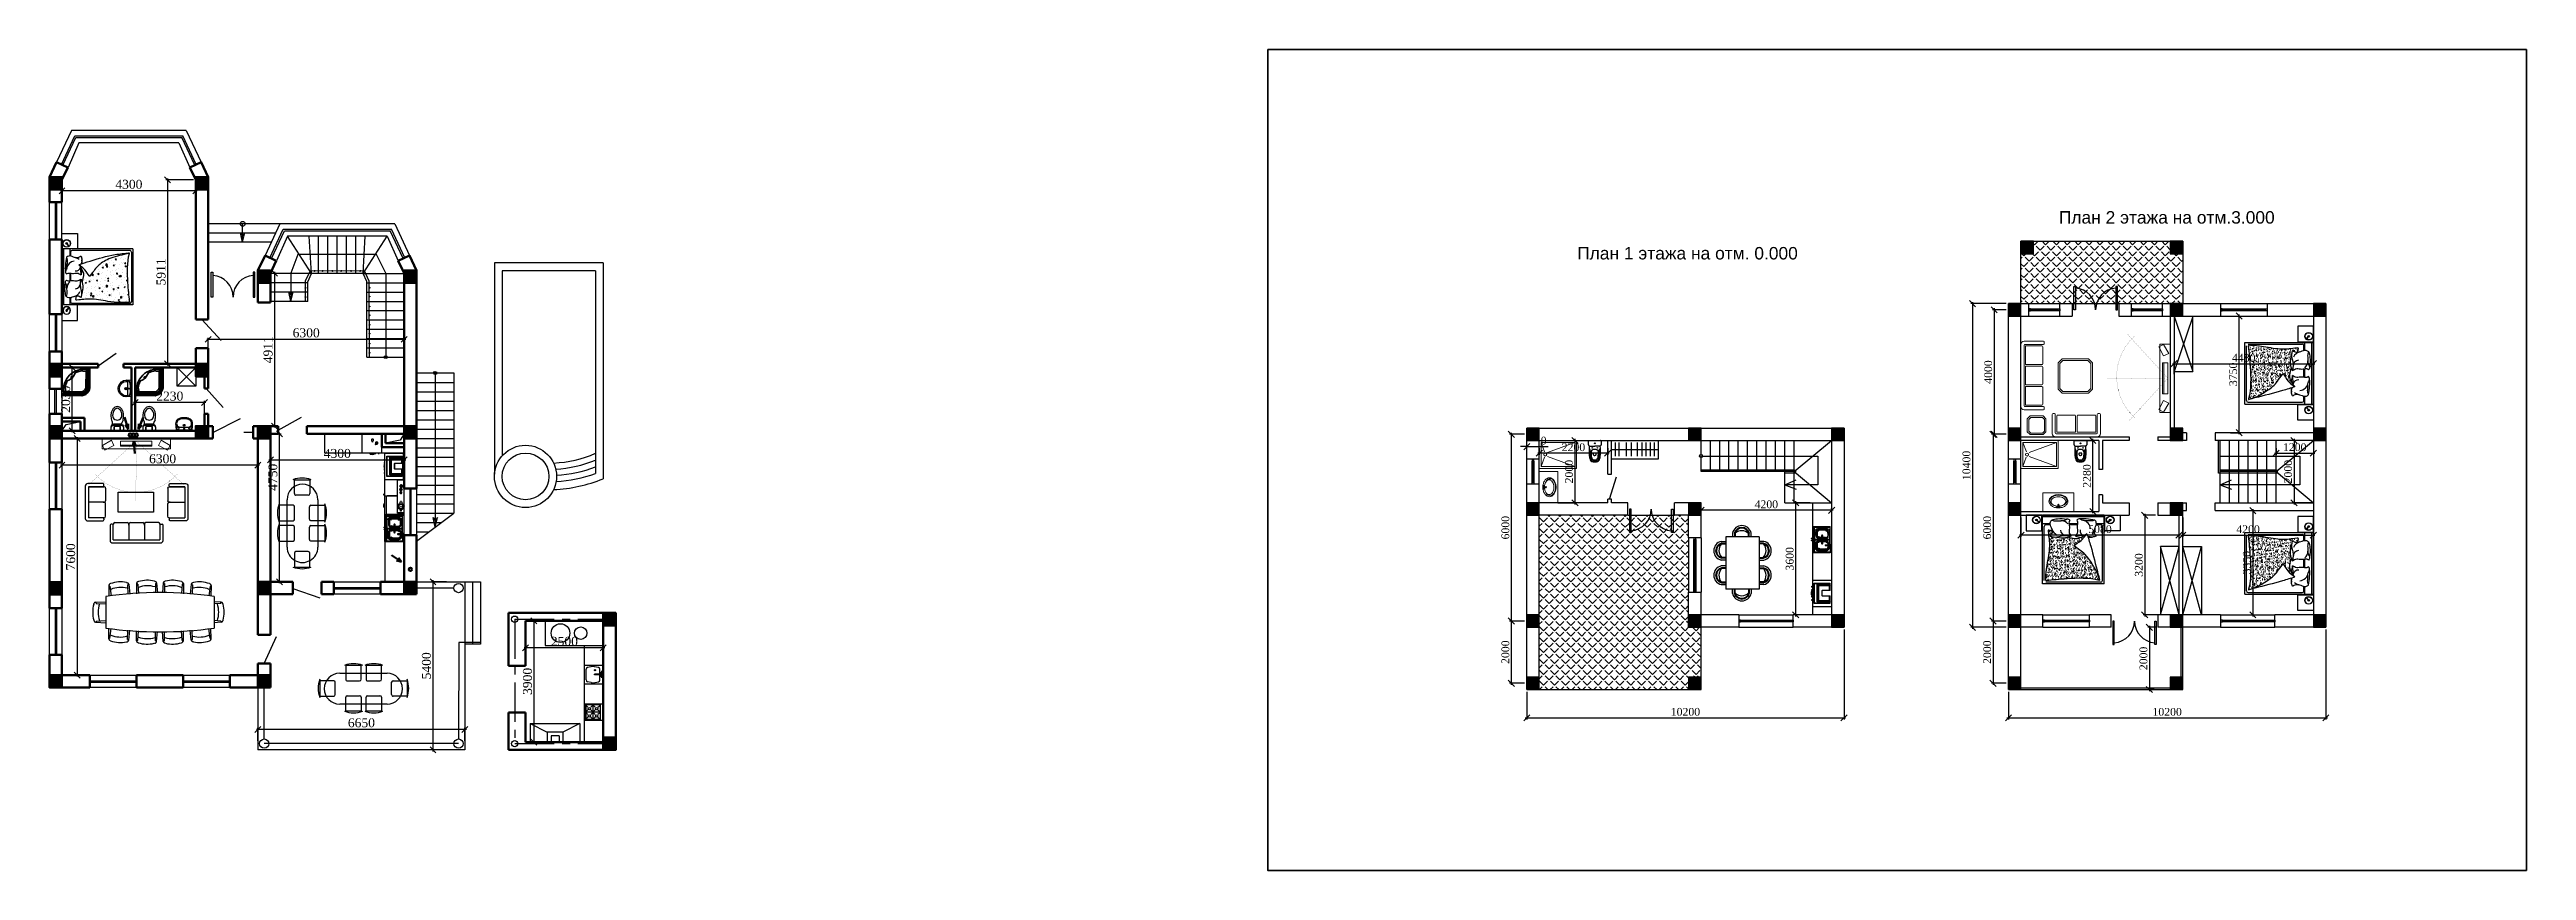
# Model space of a CAD drawing. Header units: inches. Extents: x 2870606 to 3671143, y -733551 to -473558.
# Drawn here: x 2870606 to 2950226, y -499931 to -473558 of the extents above; entities that cross this region are included whole.
import ezdxf

# ---------------------------------------------------------------- set-up
doc = ezdxf.new("R2010")
doc.units = ezdxf.units.IN
doc.header["$MEASUREMENT"] = 0
doc.linetypes.add('ACAD_ISO07W100', pattern=[3, 0, -3])
doc.linetypes.add('CENTERX2', pattern=[101.6, 63.5, -12.7, 12.7, -12.7])
for name, color, linetype in [('100_FURNITURE', 25, 'Continuous'), ('A_Windows', 160, 'Continuous'), ('Furniture', 43, 'Continuous'), ('potolok', 7, 'Continuous'), ('SANFURN', 140, 'Continuous'), ('МЕБЕЛИРОВКА', 7, 'Continuous'), ('ђЂЊЉЂ', 7, 'Continuous')]:
    doc.layers.add(name, color=color, linetype=linetype)
doc.layers.add('_0', color=7, linetype='Continuous', lineweight=25)
doc.layers.add('Steni', color=24, linetype='Continuous', lineweight=35)
doc.styles.add('ira', font='arial.ttf', dxfattribs={"height": 3})
doc.styles.add('J~stule', font='dutch.ttf')
doc.linetypes.add('FENCELINE1', pattern='A,0.25,-0.1,[133,ltypeshp.shx,S=0.1,R=0,X=-0.1,Y=0],-0.1,1', length=1.45)
doc.dimstyles.new('J~style', dxfattribs={"dimscale": 100, "dimtxt": 2.5, "dimasz": 2, "dimexe": 0.55, "dimexo": 0.725, "dimtad": 1, "dimdec": 0, "dimdsep": 46, "dimtxsty": 'J~stule', "dimblk": 'OBLIQUE', "dimcen": 2, "dimdle": 0.5, "dimadec": 0, "dimazin": 0, "dimtfac": 1, "dimtdec": 0, "dimtmove": 0, "dimatfit": 3, "dimfxl": 1, "dimarcsym": 0})

msp = doc.modelspace()

# ---------------------------------------------------------------- texts
at = {"layer": 'ђЂЊЉЂ', "color": 7, "linetype": 'Continuous', "lineweight": 20, "style": 'ira'}
for s, p in [('План 2 этажа на отм.3.000', (2935195.96, -479149.7)), ('План 1 этажа на отм. 0.000', (2919710.61, -480301.41))]:
    msp.add_text(s, height=400, dxfattribs=at).set_placement(p)

# ---------------------------------------------------------------- blocks, each defined once
blk = doc.blocks.new('_Oblique')
at = {"color": 0, "linetype": 'ByBlock', "lineweight": -2}
blk.add_line((-0.5, -0.5), (0.5, 0.5), dxfattribs=at)
blk = doc.blocks.new('*D972')
at = {"color": 0, "lineweight": -2, "transparency": 16777216}
for p, q in [((2928292, -492191), (2928292, -495083)), ((2918092, -494191), (2918092, -495083)), ((2918042, -495028), (2928342, -495028))]:
    blk.add_line(p, q, dxfattribs=at)
at = {"layer": 'Defpoints', "color": 0, "lineweight": 35, "transparency": 16777216}
for p in [(2928292, -492119), (2918092, -494119), (2928292, -495028)]:
    blk.add_point(p, dxfattribs=at)
at = {"color": 0, "lineweight": -2, "transparency": 16777216, "xscale": 200, "yscale": 200, "zscale": 200, "rotation": 180}
blk.add_blockref('_Oblique', (2918092, -495028), dxfattribs=at)
at = {"color": 0, "lineweight": -2, "transparency": 16777216, "xscale": 200, "yscale": 200, "zscale": 200}
blk.add_blockref('_Oblique', (2928292, -495028), dxfattribs=at)
at = {"color": 0, "transparency": 16777216, "insert": (2923192, -494837), "char_height": 250, "attachment_point": 5, "style": 'J~stule'}
blk.add_mtext('10200', dxfattribs=at)
blk = doc.blocks.new('*D973')
at = {"color": 0, "lineweight": -2, "transparency": 16777216}
for p, q in [((2918020, -491919), (2917540, -491919)), ((2917595, -491869), (2917595, -493969)), ((2918020, -493919), (2917540, -493919))]:
    blk.add_line(p, q, dxfattribs=at)
at = {"layer": 'Defpoints', "color": 0, "lineweight": 35, "transparency": 16777216}
for p in [(2918092, -491919), (2917595, -493919), (2918092, -493919)]:
    blk.add_point(p, dxfattribs=at)
at = {"color": 0, "lineweight": -2, "transparency": 16777216, "xscale": 200, "yscale": 200, "zscale": 200}
for p, rotation in [((2917595, -491919), 90), ((2917595, -493919), 270)]:
    blk.add_blockref('_Oblique', p, dxfattribs=dict(at, rotation=rotation))
at = {"color": 0, "transparency": 16777216, "insert": (2917405, -492919), "char_height": 250, "attachment_point": 5, "rotation": 90, "style": 'J~stule'}
blk.add_mtext('2000', dxfattribs=at)
blk = doc.blocks.new('*D974')
at = {"color": 0, "lineweight": -2, "transparency": 16777216}
for p, q in [((2918020, -485919), (2917540, -485919)), ((2917595, -485869), (2917595, -491969)), ((2918020, -491919), (2917540, -491919))]:
    blk.add_line(p, q, dxfattribs=at)
at = {"layer": 'Defpoints', "color": 0, "lineweight": 35, "transparency": 16777216}
for p in [(2918092, -485919), (2917595, -491919), (2918092, -491919)]:
    blk.add_point(p, dxfattribs=at)
at = {"color": 0, "lineweight": -2, "transparency": 16777216, "xscale": 200, "yscale": 200, "zscale": 200}
for p, rotation in [((2917595, -485919), 90), ((2917595, -491919), 270)]:
    blk.add_blockref('_Oblique', p, dxfattribs=dict(at, rotation=rotation))
at = {"color": 0, "transparency": 16777216, "insert": (2917405, -488919), "char_height": 250, "attachment_point": 5, "rotation": 90, "style": 'J~stule'}
blk.add_mtext('6000', dxfattribs=at)
blk = doc.blocks.new('*D975')
at = {"color": 0, "lineweight": -2, "transparency": 16777216}
for p, q in [((2919090, -486119), (2919695, -486119)), ((2919640, -486069), (2919640, -488169)), ((2919090, -488119), (2919695, -488119))]:
    blk.add_line(p, q, dxfattribs=at)
at = {"layer": 'Defpoints', "color": 0, "lineweight": 35, "transparency": 16777216}
for p in [(2919017, -486119), (2919017, -488119), (2919640, -488119)]:
    blk.add_point(p, dxfattribs=at)
at = {"color": 0, "lineweight": -2, "transparency": 16777216, "xscale": 200, "yscale": 200, "zscale": 200}
for p, rotation in [((2919640, -486119), 90), ((2919640, -488119), 270)]:
    blk.add_blockref('_Oblique', p, dxfattribs=dict(at, rotation=rotation))
at = {"color": 0, "transparency": 16777216, "insert": (2919450, -487119), "char_height": 250, "attachment_point": 5, "rotation": 90, "style": 'J~stule'}
blk.add_mtext('2000', dxfattribs=at)
blk = doc.blocks.new('*D976')
at = {"color": 0, "lineweight": -2, "transparency": 16777216}
for p, q in [((2918492, -486362), (2918492, -486580)), ((2920692, -486362), (2920692, -486580)), ((2920742, -486525), (2918442, -486525))]:
    blk.add_line(p, q, dxfattribs=at)
at = {"layer": 'Defpoints', "color": 0, "lineweight": 35, "transparency": 16777216}
for p in [(2918492, -486290), (2920692, -486290), (2918492, -486525)]:
    blk.add_point(p, dxfattribs=at)
at = {"color": 0, "lineweight": -2, "transparency": 16777216, "xscale": 200, "yscale": 200, "zscale": 200, "rotation": 180}
blk.add_blockref('_Oblique', (2918492, -486525), dxfattribs=at)
at = {"color": 0, "lineweight": -2, "transparency": 16777216, "xscale": 200, "yscale": 200, "zscale": 200}
blk.add_blockref('_Oblique', (2920692, -486525), dxfattribs=at)
at = {"color": 0, "transparency": 16777216, "insert": (2919592, -486335), "char_height": 250, "attachment_point": 5, "style": 'J~stule'}
blk.add_mtext('2200', dxfattribs=at)
blk = doc.blocks.new('*D977')
at = {"color": 0, "lineweight": -2, "transparency": 16777216}
for p, q in [((2927942, -488360), (2923642, -488360)), ((2923692, -488317), (2923692, -488305)), ((2927892, -488317), (2927892, -488305))]:
    blk.add_line(p, q, dxfattribs=at)
at = {"layer": 'Defpoints', "color": 0, "lineweight": 35, "transparency": 16777216}
for p in [(2923692, -488360), (2923692, -488390), (2927892, -488390)]:
    blk.add_point(p, dxfattribs=at)
at = {"color": 0, "lineweight": -2, "transparency": 16777216, "xscale": 200, "yscale": 200, "zscale": 200, "rotation": 180}
blk.add_blockref('_Oblique', (2923692, -488360), dxfattribs=at)
at = {"color": 0, "lineweight": -2, "transparency": 16777216, "xscale": 200, "yscale": 200, "zscale": 200}
blk.add_blockref('_Oblique', (2927892, -488360), dxfattribs=at)
at = {"color": 0, "transparency": 16777216, "insert": (2925792, -488170), "char_height": 250, "attachment_point": 5, "style": 'J~stule'}
blk.add_mtext('4200', dxfattribs=at)
blk = doc.blocks.new('5261')
for p, q in [((-217354, -131348), (-218434, -131348)), ((-218434, -131348), (-218434, -133028)), ((-218216, -131227), (-218216, -131348)), ((-218156, -131234), (-218156, -131348)), ((-218132, -131234), (-218132, -131348)), ((-217700, -131348), (-217700, -131234)), ((-217676, -131348), (-217676, -131234)), ((-217616, -131348), (-217616, -131227)), ((-217354, -131348), (-217354, -133028)), ((-218578, -131494), (-218434, -131494)), ((-218434, -132094), (-218578, -132094)), ((-218571, -131554), (-218434, -131554)), ((-218571, -131578), (-218434, -131578)), ((-218434, -132010), (-218571, -132010)), ((-218434, -132034), (-218571, -132034)), ((-217210, -131494), (-217354, -131494)), ((-217217, -131554), (-217354, -131554)), ((-217217, -131578), (-217354, -131578)), ((-217354, -132010), (-217217, -132010)), ((-217354, -132034), (-217217, -132034)), ((-217354, -132094), (-217210, -132094)), ((-218434, -132282), (-218578, -132282)), ((-218578, -132882), (-218434, -132882)), ((-218434, -132342), (-218571, -132342)), ((-218434, -132366), (-218571, -132366)), ((-218571, -132798), (-218434, -132798)), ((-218571, -132822), (-218434, -132822)), ((-217354, -132282), (-217210, -132282)), ((-217354, -132342), (-217217, -132342)), ((-217354, -132366), (-217217, -132366)), ((-217217, -132798), (-217354, -132798)), ((-217217, -132822), (-217354, -132822)), ((-217210, -132882), (-217354, -132882)), ((-217354, -133028), (-218434, -133028)), ((-218216, -133166), (-218216, -133028)), ((-218156, -133159), (-218156, -133028)), ((-218132, -133159), (-218132, -133028)), ((-217700, -133028), (-217700, -133159)), ((-217676, -133028), (-217676, -133159)), ((-217616, -133028), (-217616, -133166))]:
    blk.add_line(p, q)
for centre, radius, start, end in [((-217916, -131294), 308, 12.68038, 167.31962), ((-217916, -131294), 248, 12.68038, 167.31962), ((-217916, -131294), 224, 12.68038, 167.31962), ((-217921, -131466), 314, 44.76745, 132.222), ((-218510, -131794), 308, 102.68038, 257.31962), ((-218510, -131794), 248, 102.68038, 257.31962), ((-218510, -131794), 224, 102.68038, 257.31962), ((-218338, -131789), 314, 137.778, 225.23255), ((-217278, -131794), 224, 282.68038, 77.31962), ((-217450, -131789), 314, 314.76745, 42.222), ((-217278, -131794), 248, 282.68038, 77.31962), ((-217278, -131794), 308, 282.68038, 77.31962), ((-218510, -132582), 308, 102.68038, 257.31962), ((-218510, -132582), 248, 102.68038, 257.31962), ((-218510, -132582), 224, 102.68038, 257.31962), ((-218338, -132587), 314, 134.76745, 222.222), ((-217450, -132587), 314, 317.778, 45.23255), ((-217278, -132582), 224, 282.68038, 77.31962), ((-217278, -132582), 248, 282.68038, 77.31962), ((-217278, -132582), 308, 282.68038, 77.31962), ((-217916, -133098), 308, 192.68038, 347.31962), ((-217916, -133098), 248, 192.68038, 347.31962), ((-217916, -133098), 224, 192.68038, 347.31962), ((-217921, -132926), 314, 227.778, 315.23255)]:
    blk.add_arc(centre, radius, start, end)
blk = doc.blocks.new('*D978')
at = {"color": 0, "lineweight": -2, "transparency": 16777216}
for p, q in [((2943777, -492191), (2943777, -495083)), ((2933577, -494191), (2933577, -495083)), ((2933527, -495028), (2943827, -495028))]:
    blk.add_line(p, q, dxfattribs=at)
at = {"layer": 'Defpoints', "color": 0, "lineweight": 35, "transparency": 16777216}
for p in [(2943777, -492119), (2933577, -494119), (2943777, -495028)]:
    blk.add_point(p, dxfattribs=at)
at = {"color": 0, "lineweight": -2, "transparency": 16777216, "xscale": 200, "yscale": 200, "zscale": 200, "rotation": 180}
blk.add_blockref('_Oblique', (2933577, -495028), dxfattribs=at)
at = {"color": 0, "lineweight": -2, "transparency": 16777216, "xscale": 200, "yscale": 200, "zscale": 200}
blk.add_blockref('_Oblique', (2943777, -495028), dxfattribs=at)
at = {"color": 0, "transparency": 16777216, "insert": (2938677, -494837), "char_height": 250, "attachment_point": 5, "style": 'J~stule'}
blk.add_mtext('10200', dxfattribs=at)
blk = doc.blocks.new('*D979')
at = {"color": 0, "lineweight": -2, "transparency": 16777216}
for p, q in [((2933505, -491919), (2933026, -491919)), ((2933081, -491869), (2933081, -493969)), ((2933505, -493919), (2933026, -493919))]:
    blk.add_line(p, q, dxfattribs=at)
at = {"layer": 'Defpoints', "color": 0, "lineweight": 35, "transparency": 16777216}
for p in [(2933577, -491919), (2933081, -493919), (2933577, -493919)]:
    blk.add_point(p, dxfattribs=at)
at = {"color": 0, "lineweight": -2, "transparency": 16777216, "xscale": 200, "yscale": 200, "zscale": 200}
for p, rotation in [((2933081, -491919), 90), ((2933081, -493919), 270)]:
    blk.add_blockref('_Oblique', p, dxfattribs=dict(at, rotation=rotation))
at = {"color": 0, "transparency": 16777216, "insert": (2932891, -492919), "char_height": 250, "attachment_point": 5, "rotation": 90, "style": 'J~stule'}
blk.add_mtext('2000', dxfattribs=at)
blk = doc.blocks.new('*D980')
at = {"color": 0, "lineweight": -2, "transparency": 16777216}
for p, q in [((2933505, -481919), (2933060, -481919)), ((2933115, -481869), (2933115, -485969)), ((2933505, -485919), (2933060, -485919))]:
    blk.add_line(p, q, dxfattribs=at)
at = {"layer": 'Defpoints', "color": 0, "lineweight": 35, "transparency": 16777216}
for p in [(2933577, -481919), (2933115, -485919), (2933577, -485919)]:
    blk.add_point(p, dxfattribs=at)
at = {"color": 0, "lineweight": -2, "transparency": 16777216, "xscale": 200, "yscale": 200, "zscale": 200}
for p, rotation in [((2933115, -481919), 90), ((2933115, -485919), 270)]:
    blk.add_blockref('_Oblique', p, dxfattribs=dict(at, rotation=rotation))
at = {"color": 0, "transparency": 16777216, "insert": (2932925, -483919), "char_height": 250, "attachment_point": 5, "rotation": 90, "style": 'J~stule'}
blk.add_mtext('4000', dxfattribs=at)
blk = doc.blocks.new('*D981')
at = {"color": 0, "lineweight": -2, "transparency": 16777216}
for p, q in [((2933505, -485919), (2933026, -485919)), ((2933081, -485869), (2933081, -491969)), ((2933505, -491919), (2933026, -491919))]:
    blk.add_line(p, q, dxfattribs=at)
at = {"layer": 'Defpoints', "color": 0, "lineweight": 35, "transparency": 16777216}
for p in [(2933577, -485919), (2933081, -491919), (2933577, -491919)]:
    blk.add_point(p, dxfattribs=at)
at = {"color": 0, "lineweight": -2, "transparency": 16777216, "xscale": 200, "yscale": 200, "zscale": 200}
for p, rotation in [((2933081, -485919), 90), ((2933081, -491919), 270)]:
    blk.add_blockref('_Oblique', p, dxfattribs=dict(at, rotation=rotation))
at = {"color": 0, "transparency": 16777216, "insert": (2932891, -488919), "char_height": 250, "attachment_point": 5, "rotation": 90, "style": 'J~stule'}
blk.add_mtext('6000', dxfattribs=at)
blk = doc.blocks.new('*D982')
at = {"color": 0, "lineweight": -2, "transparency": 16777216}
for p, q in [((2943305, -486119), (2942700, -486119)), ((2942755, -486069), (2942755, -488169)), ((2943305, -488119), (2942700, -488119))]:
    blk.add_line(p, q, dxfattribs=at)
at = {"layer": 'Defpoints', "color": 0, "lineweight": 35, "transparency": 16777216}
for p in [(2943377, -486119), (2942755, -488119), (2943377, -488119)]:
    blk.add_point(p, dxfattribs=at)
at = {"color": 0, "lineweight": -2, "transparency": 16777216, "xscale": 200, "yscale": 200, "zscale": 200}
for p, rotation in [((2942755, -486119), 90), ((2942755, -488119), 270)]:
    blk.add_blockref('_Oblique', p, dxfattribs=dict(at, rotation=rotation))
at = {"color": 0, "transparency": 16777216, "insert": (2942565, -487119), "char_height": 250, "attachment_point": 5, "rotation": 90, "style": 'J~stule'}
blk.add_mtext('2000', dxfattribs=at)
blk = doc.blocks.new('*D983')
at = {"color": 0, "lineweight": -2, "transparency": 16777216}
for p, q in [((2942177, -486362), (2942177, -486580)), ((2943377, -486362), (2943377, -486580)), ((2942127, -486525), (2943427, -486525))]:
    blk.add_line(p, q, dxfattribs=at)
at = {"layer": 'Defpoints', "color": 0, "lineweight": 35, "transparency": 16777216}
for p in [(2942177, -486290), (2943377, -486290), (2943377, -486525)]:
    blk.add_point(p, dxfattribs=at)
at = {"color": 0, "lineweight": -2, "transparency": 16777216, "xscale": 200, "yscale": 200, "zscale": 200, "rotation": 180}
blk.add_blockref('_Oblique', (2942177, -486525), dxfattribs=at)
at = {"color": 0, "lineweight": -2, "transparency": 16777216, "xscale": 200, "yscale": 200, "zscale": 200}
blk.add_blockref('_Oblique', (2943377, -486525), dxfattribs=at)
at = {"color": 0, "transparency": 16777216, "insert": (2942777, -486334), "char_height": 250, "attachment_point": 5, "style": 'J~stule'}
blk.add_mtext('1200', dxfattribs=at)
blk = doc.blocks.new('*D984')
at = {"color": 0, "lineweight": -2, "transparency": 16777216}
for p, q in [((2938847, -483651), (2943427, -483651)), ((2938897, -483991), (2938897, -483596)), ((2943377, -483991), (2943377, -483596))]:
    blk.add_line(p, q, dxfattribs=at)
at = {"layer": 'Defpoints', "color": 0, "lineweight": 35, "transparency": 16777216}
for p in [(2938897, -484063), (2943377, -483651), (2943377, -484063)]:
    blk.add_point(p, dxfattribs=at)
at = {"color": 0, "lineweight": -2, "transparency": 16777216, "xscale": 200, "yscale": 200, "zscale": 200, "rotation": 180}
blk.add_blockref('_Oblique', (2938897, -483651), dxfattribs=at)
at = {"color": 0, "lineweight": -2, "transparency": 16777216, "xscale": 200, "yscale": 200, "zscale": 200}
blk.add_blockref('_Oblique', (2943377, -483651), dxfattribs=at)
at = {"color": 0, "transparency": 16777216, "insert": (2941137, -483461), "char_height": 250, "attachment_point": 5, "style": 'J~stule'}
blk.add_mtext('4480', dxfattribs=at)
blk = doc.blocks.new('*D985')
at = {"color": 0, "lineweight": -2, "transparency": 16777216}
for p, q in [((2940714, -482119), (2941047, -482119)), ((2940992, -485919), (2940992, -482069)), ((2940714, -485869), (2941047, -485869))]:
    blk.add_line(p, q, dxfattribs=at)
at = {"layer": 'Defpoints', "color": 0, "lineweight": 35, "transparency": 16777216}
for p in [(2940641, -482119), (2940992, -482119), (2940641, -485869)]:
    blk.add_point(p, dxfattribs=at)
at = {"color": 0, "lineweight": -2, "transparency": 16777216, "xscale": 200, "yscale": 200, "zscale": 200}
for p, rotation in [((2940992, -482119), 90), ((2940992, -485869), 270)]:
    blk.add_blockref('_Oblique', p, dxfattribs=dict(at, rotation=rotation))
at = {"color": 0, "transparency": 16777216, "insert": (2940799, -483994), "char_height": 250, "attachment_point": 5, "rotation": 90, "style": 'J~stule'}
blk.add_mtext('3750', dxfattribs=at)
blk = doc.blocks.new('*D986')
at = {"color": 0, "lineweight": -2, "transparency": 16777216}
for p, q in [((2941235, -488369), (2941487, -488369)), ((2941432, -488319), (2941432, -491769)), ((2941235, -491719), (2941487, -491719))]:
    blk.add_line(p, q, dxfattribs=at)
at = {"layer": 'Defpoints', "color": 0, "lineweight": 35, "transparency": 16777216}
for p in [(2941162, -488369), (2941162, -491719), (2941432, -491719)]:
    blk.add_point(p, dxfattribs=at)
at = {"color": 0, "lineweight": -2, "transparency": 16777216, "xscale": 200, "yscale": 200, "zscale": 200}
for p, rotation in [((2941432, -488369), 90), ((2941432, -491719), 270)]:
    blk.add_blockref('_Oblique', p, dxfattribs=dict(at, rotation=rotation))
at = {"color": 0, "transparency": 16777216, "insert": (2941239, -490044), "char_height": 250, "attachment_point": 5, "rotation": 90, "style": 'J~stule'}
blk.add_mtext('3350', dxfattribs=at)
blk = doc.blocks.new('*D987')
at = {"color": 0, "lineweight": -2, "transparency": 16777216}
for p, q in [((2933977, -488591), (2933977, -489215)), ((2939057, -488591), (2939057, -489215)), ((2939107, -489160), (2933927, -489160))]:
    blk.add_line(p, q, dxfattribs=at)
at = {"layer": 'Defpoints', "color": 0, "lineweight": 35, "transparency": 16777216}
for p in [(2933977, -488519), (2939057, -488519), (2933977, -489160)]:
    blk.add_point(p, dxfattribs=at)
at = {"color": 0, "lineweight": -2, "transparency": 16777216, "xscale": 200, "yscale": 200, "zscale": 200, "rotation": 180}
blk.add_blockref('_Oblique', (2933977, -489160), dxfattribs=at)
at = {"color": 0, "lineweight": -2, "transparency": 16777216, "xscale": 200, "yscale": 200, "zscale": 200}
blk.add_blockref('_Oblique', (2939057, -489160), dxfattribs=at)
at = {"color": 0, "transparency": 16777216, "insert": (2936517, -488967), "char_height": 250, "attachment_point": 5, "style": 'J~stule'}
blk.add_mtext('5080', dxfattribs=at)
blk = doc.blocks.new('*D988')
at = {"color": 0, "lineweight": -2, "transparency": 16777216}
for p, q in [((2939177, -488591), (2939177, -489215)), ((2943377, -488591), (2943377, -489215)), ((2939127, -489160), (2943427, -489160))]:
    blk.add_line(p, q, dxfattribs=at)
at = {"layer": 'Defpoints', "color": 0, "lineweight": 35, "transparency": 16777216}
for p in [(2939177, -488519), (2943377, -488519), (2943377, -489160)]:
    blk.add_point(p, dxfattribs=at)
at = {"color": 0, "lineweight": -2, "transparency": 16777216, "xscale": 200, "yscale": 200, "zscale": 200, "rotation": 180}
blk.add_blockref('_Oblique', (2939177, -489160), dxfattribs=at)
at = {"color": 0, "lineweight": -2, "transparency": 16777216, "xscale": 200, "yscale": 200, "zscale": 200}
blk.add_blockref('_Oblique', (2943377, -489160), dxfattribs=at)
at = {"color": 0, "transparency": 16777216, "insert": (2941277, -488970), "char_height": 250, "attachment_point": 5, "style": 'J~stule'}
blk.add_mtext('4200', dxfattribs=at)
blk = doc.blocks.new('*D989')
at = {"color": 0, "lineweight": -2, "transparency": 16777216}
for p, q in [((2938305, -488519), (2937901, -488519)), ((2937956, -488469), (2937956, -491769)), ((2938455, -491719), (2937901, -491719))]:
    blk.add_line(p, q, dxfattribs=at)
at = {"layer": 'Defpoints', "color": 0, "lineweight": 35, "transparency": 16777216}
for p in [(2938377, -488519), (2937956, -491719), (2938527, -491719)]:
    blk.add_point(p, dxfattribs=at)
at = {"color": 0, "lineweight": -2, "transparency": 16777216, "xscale": 200, "yscale": 200, "zscale": 200}
for p, rotation in [((2937956, -488519), 90), ((2937956, -491719), 270)]:
    blk.add_blockref('_Oblique', p, dxfattribs=dict(at, rotation=rotation))
at = {"color": 0, "transparency": 16777216, "insert": (2937766, -490119), "char_height": 250, "attachment_point": 5, "rotation": 90, "style": 'J~stule'}
blk.add_mtext('3200', dxfattribs=at)
blk = doc.blocks.new('*D990')
at = {"color": 0, "lineweight": -2, "transparency": 16777216}
for p, q in [((2938305, -492119), (2938051, -492119)), ((2938106, -492069), (2938106, -494169)), ((2938255, -494119), (2938051, -494119))]:
    blk.add_line(p, q, dxfattribs=at)
at = {"layer": 'Defpoints', "color": 0, "lineweight": 35, "transparency": 16777216}
for p in [(2938377, -492119), (2938106, -494119), (2938327, -494119)]:
    blk.add_point(p, dxfattribs=at)
at = {"color": 0, "lineweight": -2, "transparency": 16777216, "xscale": 200, "yscale": 200, "zscale": 200}
for p, rotation in [((2938106, -492119), 90), ((2938106, -494119), 270)]:
    blk.add_blockref('_Oblique', p, dxfattribs=dict(at, rotation=rotation))
at = {"color": 0, "transparency": 16777216, "insert": (2937916, -493119), "char_height": 250, "attachment_point": 5, "rotation": 90, "style": 'J~stule'}
blk.add_mtext('2000', dxfattribs=at)
blk = doc.blocks.new('*D991')
at = {"color": 0, "lineweight": -2, "transparency": 16777216}
for p, q in [((2926734, -488069), (2926734, -491769)), ((2927201, -488119), (2926679, -488119)), ((2927820, -491719), (2926679, -491719))]:
    blk.add_line(p, q, dxfattribs=at)
at = {"layer": 'Defpoints', "color": 0, "lineweight": 35, "transparency": 16777216}
for p in [(2927273, -488119), (2926734, -491719), (2927892, -491719)]:
    blk.add_point(p, dxfattribs=at)
at = {"color": 0, "lineweight": -2, "transparency": 16777216, "xscale": 200, "yscale": 200, "zscale": 200}
for p, rotation in [((2926734, -488119), 90), ((2926734, -491719), 270)]:
    blk.add_blockref('_Oblique', p, dxfattribs=dict(at, rotation=rotation))
at = {"color": 0, "transparency": 16777216, "insert": (2926544, -489919), "char_height": 250, "attachment_point": 5, "rotation": 90, "style": 'J~stule'}
blk.add_mtext('3600', dxfattribs=at)
blk = doc.blocks.new('*D992')
at = {"color": 0, "lineweight": -2, "transparency": 16777216}
for p, q in [((2932418, -481669), (2932418, -492169)), ((2933505, -481719), (2932363, -481719)), ((2933505, -492119), (2932363, -492119))]:
    blk.add_line(p, q, dxfattribs=at)
at = {"layer": 'Defpoints', "color": 0, "lineweight": 35, "transparency": 16777216}
for p in [(2933577, -481719), (2932418, -492119), (2933577, -492119)]:
    blk.add_point(p, dxfattribs=at)
at = {"color": 0, "lineweight": -2, "transparency": 16777216, "xscale": 200, "yscale": 200, "zscale": 200}
for p, rotation in [((2932418, -481719), 90), ((2932418, -492119), 270)]:
    blk.add_blockref('_Oblique', p, dxfattribs=dict(at, rotation=rotation))
at = {"color": 0, "transparency": 16777216, "insert": (2932227, -486919), "char_height": 250, "attachment_point": 5, "rotation": 90, "style": 'J~stule'}
blk.add_mtext('10400', dxfattribs=at)
blk = doc.blocks.new('*D993')
at = {"color": 0, "lineweight": -2, "transparency": 16777216}
for p, q in [((2918092, -486313), (2917892, -486313)), ((2918092, -487446), (2918092, -486258)), ((2918092, -487446), (2918092, -486258)), ((2918092, -486313), (2918774, -486313))]:
    blk.add_line(p, q, dxfattribs=at)
at = {"layer": 'Defpoints', "color": 0, "lineweight": 35, "transparency": 16777216}
for p in [(2918092, -486313), (2918092, -487519), (2918092, -487519)]:
    blk.add_point(p, dxfattribs=at)
at = {"color": 0, "lineweight": -2, "transparency": 16777216, "xscale": 200, "yscale": 200, "zscale": 200}
blk.add_blockref('_Oblique', (2918092, -486313), dxfattribs=at)
at = {"color": 0, "lineweight": -2, "transparency": 16777216, "xscale": 200, "yscale": 200, "zscale": 200, "rotation": 180}
blk.add_blockref('_Oblique', (2918092, -486313), dxfattribs=at)
at = {"color": 0, "lineweight": 35, "transparency": 16777216, "insert": (2918633, -486123), "char_height": 250, "attachment_point": 5, "style": 'J~stule'}
blk.add_mtext('0', dxfattribs=at)
blk = doc.blocks.new('uouyotyolt')
at = {"layer": 'SANFURN', "lineweight": 15}
for p, q in [((2860162, 280611), (2860049, 280919)), ((2860161, 280439), (2860049, 280139)), ((2861129, 280139), (2860253, 280464)), ((2861129, 280919), (2860255, 280599))]:
    blk.add_line(p, q, dxfattribs=at)
for points in [[(2859989, 280079), (2859989, 280979), (2861189, 280979), (2861189, 280079)], [(2860049, 280139), (2860049, 280919), (2861129, 280919), (2861129, 280139)]]:
    blk.add_lwpolyline(points, close=True, dxfattribs=at)
blk.add_circle((2860183, 280529), 48, dxfattribs=at)
blk = doc.blocks.new('ITYIR6')
at = {"lineweight": 13, "elevation": -59}
blk.add_lwpolyline([(2899772, 225462), (2899772, 224862), (2898772, 224862), (2898772, 225462)], dxfattribs=at)
at = {"lineweight": 13}
for centre, radius in [((2899220, 225325, -59), 9.72), ((2899272, 225325, -59), 17.3), ((2899272, 225325, -59), 10.5), ((2899324, 225325, -59), 9.72), ((2899272, 225255, -59), 23.1), ((2899272, 225255, -59), 14.7)]:
    blk.add_circle(centre, radius, dxfattribs=at)
for centre, radius, start, end in [((2899241, 225021, -59), 321, 106.16225, 124.97931), ((2899272, 224913, -59), 434, 90, 106.16225), ((2899272, 224913, -59), 434, 73.83775, 90), ((2899304, 225021, -59), 321, 55.02069, 73.83775), ((2899119, 225134, -59), 152, 149.37391, 180), ((2899119, 225134, -59), 152, 180, 210.62609), ((2899192, 225090, -59), 237, 124.97931, 149.37391), ((2899192, 225177, -59), 237, 210.62609, 235.02069), ((2899119, 225115, -59), 119, 147.63235, 180), ((2899119, 225115, -59), 119, 180, 212.36765), ((2899192, 225069, -59), 206, 123.16508, 147.63235), ((2899192, 225162, -59), 206, 212.36765, 236.83492), ((2899135, 225141, -59), 100, 147.18544, 180), ((2899135, 225141, -59), 100, 180, 212.81456), ((2899201, 225099, -59), 178, 122.71568, 147.18544), ((2899201, 225183, -59), 178, 212.81456, 237.28432), ((2899241, 225246, -59), 321, 235.02069, 253.83775), ((2899240, 224995, -59), 294, 105.14659, 123.16508), ((2899240, 225236, -59), 294, 236.83492, 254.85341), ((2899244, 225032, -59), 258, 104.90006, 122.71568), ((2899244, 225250, -59), 258, 237.28432, 255.09994), ((2899272, 225355, -59), 434, 253.83775, 270), ((2899272, 224878, -59), 415, 90, 105.14659), ((2899272, 225353, -59), 415, 254.85341, 270), ((2899272, 224926, -59), 367, 90, 104.90006), ((2899272, 225356, -59), 367, 255.09994, 270), ((2899272, 224926, -59), 367, 75.09994, 90), ((2899272, 224878, -59), 415, 74.85341, 90), ((2899272, 225356, -59), 367, 270, 284.90006), ((2899272, 225353, -59), 415, 270, 285.14659), ((2899272, 225355, -59), 434, 270, 286.16225), ((2899300, 225032, -59), 258, 57.28432, 75.09994), ((2899300, 225250, -59), 258, 284.90006, 302.71568), ((2899304, 224995, -59), 294, 56.83492, 74.85341), ((2899304, 225236, -59), 294, 285.14659, 303.16508), ((2899304, 225246, -59), 321, 286.16225, 304.97931), ((2899343, 225099, -59), 178, 32.81456, 57.28432), ((2899343, 225183, -59), 178, 302.71568, 327.18544), ((2899352, 225069, -59), 206, 32.36765, 56.83492), ((2899352, 225162, -59), 206, 303.16508, 327.63235), ((2899352, 225090, -59), 237, 30.62609, 55.02069), ((2899352, 225177, -59), 237, 304.97931, 329.37391), ((2899409, 225141, -59), 100, 0, 32.81456), ((2899409, 225141, -59), 100, 327.18544, 0), ((2899425, 225115, -59), 119, 0, 32.36765), ((2899425, 225115, -59), 119, 327.63235, 0), ((2899425, 225134, -59), 152, 0, 30.62609), ((2899425, 225134, -59), 152, 329.37391, 0)]:
    blk.add_arc(centre, radius, start, end, dxfattribs=at)
blk = doc.blocks.new('cu')
at = {"layer": '_0'}
for p, q in [((0, 0), (0, 186)), ((0, -2), (0, 0)), ((18, 200), (141, 200)), ((180, 164), (180, 0)), ((180, -2), (180, 0)), ((279, 159), (261, 176)), ((437, 47), (424, 47)), ((0, -5), (0, -2)), ((0, -191), (0, -5)), ((141, -205), (18, -205)), ((180, -2), (180, -5)), ((180, -169), (180, -5)), ((279, -164), (261, -181)), ((437, -52), (424, -52))]:
    blk.add_line(p, q, dxfattribs=at)
for centre, radius in [((90, -2), 13.5), ((90, -2), 13.5), ((236, 80), 7.5), ((236, -85), 7.5)]:
    blk.add_circle(centre, radius, dxfattribs=at)
for centre, radius, start, end in [((8, 186), 8, 155.21151, 180.00003), ((18, 180), 20, 90, 150.98314), ((141, 181), 19, 34.93724, 90), ((165, 198), 10, 214.93724, 253.78478), ((155, 164), 25, 23.37762, 73.78478), ((383, -5322), 5500, 89.29054, 92.13617), ((155, 164), 25, 360, 23.37762), ((293, 173), 20, 225, 270.93637), ((485, 0), 200, 160.01601, 180), ((485, 0), 200, 180, 180.71622), ((485, 0), 196, 160.01601, 180), ((485, 0), 196, 180, 180.73083), ((383, -5322), 5476, 89.29054, 90.93637), ((368, 43), 75, 90.1648, 160.01601), ((368, 43), 71, 90.1648, 160.01601), ((383, -5322), 5440, 89.29054, 90.1648), ((383, -5322), 5436, 89.29054, 90.1648), ((582, 0), 180, 170.28485, 180), ((424, 27), 20, 90, 170.28485), ((437, 0), 47, 0, 90), ((444, -373), 490, 75.46051, 89.29054), ((444, -373), 486, 75.46051, 89.29054), ((444, -373), 550, 75.46051, 89.29054), ((444, -373), 526, 75.46051, 89.29054), ((437, 0), 47, 356.95091, 0), ((549, 30), 70, 8.81618, 75.46052), ((549, 30), 74, 8.81618, 75.46052), ((549, 30), 110, 8.81618, 75.46052), ((549, 30), 134, 8.81618, 75.46052), ((355, 0), 266, 0, 8.81618), ((355, 0), 266, 359.4615, 0), ((355, 0), 270, 0, 8.81618), ((355, 0), 270, 359.46948, 0), ((355, 0), 306, 0, 8.81618), ((355, 0), 306, 359.53189, 0), ((355, 0), 330, 0, 8.81618), ((8, -191), 8, 179.99997, 204.78849), ((18, -185), 20, 209.01686, 270), ((141, -186), 19, 270, 325.06276), ((165, -203), 10, 106.21522, 145.06276), ((155, -169), 25, 286.21522, 336.62238), ((155, -169), 25, 336.62238, 0), ((383, 5317), 5500, 267.86383, 270.70946), ((293, -178), 20, 89.06363, 135), ((485, -5), 200, 179.28378, 180), ((485, -5), 200, 180, 199.98399), ((485, -5), 196, 179.26917, 180), ((485, -5), 196, 180, 199.98399), ((383, 5317), 5476, 269.06363, 270.70946), ((368, -48), 75, 199.98399, 269.8352), ((368, -48), 71, 199.98399, 269.8352), ((383, 5317), 5436, 269.8352, 270.70946), ((383, 5317), 5440, 269.8352, 270.70946), ((582, 0), 180, 180, 180.7958), ((582, -5), 180, 179.2042, 180), ((582, -5), 180, 180, 189.71515), ((424, -32), 20, 189.71515, 270), ((437, -5), 47, 270, 0), ((444, 368), 486, 270.70946, 284.53949), ((444, 368), 490, 270.70946, 284.53949), ((444, 368), 526, 270.70946, 284.53949), ((444, 368), 550, 270.70946, 284.53949), ((437, -5), 47, 0, 3.04909), ((549, -35), 70, 284.53948, 351.18382), ((549, -35), 74, 284.53948, 351.18382), ((549, -35), 110, 284.53948, 351.18382), ((549, -35), 134, 284.53948, 351.18382), ((355, -5), 266, 351.18382, 0), ((355, -5), 266, 0, 0.5385), ((355, -5), 270, 351.18382, 0), ((355, -5), 270, 0, 0.53052), ((355, -5), 306, 351.18382, 0), ((355, -5), 306, 0, 0.46811), ((355, -5), 330, 351.18382, 0), ((355, 0), 330, 359.56594, 0), ((355, -5), 330, 0, 0.43406)]:
    blk.add_arc(centre, radius, start, end, dxfattribs=at)
blk = doc.blocks.new('*D994')
at = {"color": 0, "lineweight": -2, "transparency": 16777216}
for p, q in [((2936100, -486119), (2936344, -486119)), ((2936289, -488449), (2936289, -486069)), ((2936100, -488399), (2936344, -488399))]:
    blk.add_line(p, q, dxfattribs=at)
at = {"layer": 'Defpoints', "color": 0, "lineweight": 35, "transparency": 16777216}
for p in [(2936027, -486119), (2936289, -486119), (2936027, -488399)]:
    blk.add_point(p, dxfattribs=at)
at = {"color": 0, "lineweight": -2, "transparency": 16777216, "xscale": 200, "yscale": 200, "zscale": 200}
for p, rotation in [((2936289, -486119), 90), ((2936289, -488399), 270)]:
    blk.add_blockref('_Oblique', p, dxfattribs=dict(at, rotation=rotation))
at = {"color": 0, "transparency": 16777216, "insert": (2936099, -487259), "char_height": 250, "attachment_point": 5, "rotation": 90, "style": 'J~stule'}
blk.add_mtext('2280', dxfattribs=at)
blk = doc.blocks.new('*U969')
at = {"color": 7, "lineweight": 30}
for points in [[(0, 60), (60, 60), (60, 0), (0, 0)], [(1750, 60), (1690, 60), (1690, 0), (1750, 0)]]:
    blk.add_lwpolyline(points, close=True, dxfattribs=at)
at = {"color": 4, "lineweight": 25}
for points in [[(60, 60), (1690, 60), (1690, 0), (60, 0)], [(60, 35), (1690, 35), (1690, 25), (60, 25)]]:
    blk.add_lwpolyline(points, close=True, dxfattribs=at)
blk = doc.blocks.new('*U82')
at = {"color": 7, "lineweight": 30}
for points in [[(0, 60), (60, 60), (60, 0), (0, 0)], [(800, 60), (740, 60), (740, 0), (800, 0)]]:
    blk.add_lwpolyline(points, close=True, dxfattribs=at)
at = {"color": 4, "lineweight": 25}
for points in [[(60, 60), (740, 60), (740, 0), (60, 0)], [(60, 35), (740, 35), (740, 25), (60, 25)]]:
    blk.add_lwpolyline(points, close=True, dxfattribs=at)
blk = doc.blocks.new('*U65')
at = {"color": 7, "lineweight": 30}
for points in [[(0, 60), (60, 60), (60, 0), (0, 0)], [(1500, 60), (1440, 60), (1440, 0), (1500, 0)]]:
    blk.add_lwpolyline(points, close=True, dxfattribs=at)
at = {"color": 4, "lineweight": 25}
for points in [[(60, 60), (1440, 60), (1440, 0), (60, 0)], [(60, 35), (1440, 35), (1440, 25), (60, 25)]]:
    blk.add_lwpolyline(points, close=True, dxfattribs=at)
blk = doc.blocks.new('iy6tito6ot76o')
at = {"layer": '100_FURNITURE'}
h = blk.add_hatch(dxfattribs=at)
h.set_pattern_fill('AR-CONC', color=256, angle=180, style=0)
h.set_pattern_definition([(230, (2869573.83, 216895.09), (-182.18467, 15.9391), [19.05, -209.55]), (175, (2869573.83, 216895.1), (35.2428, -191.05664), [15.24, -167.64]), (280.451, (2869558.65, 216896.42), (-146.9425, -175.1167), [16.19, -178.09]), (226.1842, (2869573.83, 216844.3), (-271.079, 42.0423), [28.575, -314.325]), (276.6356, (2869551.24, 216847.8), (-237.4042, -247.4256), [24.285, -267.135]), (171.184, (2869573.83, 216844.3), (-237.4046, -247.4251), [22.86, -251.46]), (201, (2869548.43, 216856.99), (-151.6149, 102.2655), [19.05, -209.55]), (146, (2869548.43, 216857), (-61.802, -184.188), [15.24, -167.64]), (251.4514, (2869535.8, 216865.51), (-213.4165, -81.92286), [16.19, -178.09]), (217.5, (2869573.83, 216895.09), (-3.0886, -84.55504), [0, -165.608, 0, -170.18, 0, -168.275]), (187.5, (2869573.83, 216895.09), (-66.81966, -100.18057), [0, -97.028, 0, -161.798, 0, -64.135]), (147.5, (2869630.474, 216895.09), (-135.590595, 5.72874), [0, -63.5, 0, -198.12, 0, -262.89]), (137.5, (2869655.87, 216895.09), (-148.12918, -25.4265), [0, -82.55, 0, -131.572, 0, -186.69])])
edge = h.paths.add_edge_path()
edge.add_spline(control_points=[(2850367, 262864), (2850389, 262655), (2850441, 262170), (2850464, 261480), (2850367, 261149), (2850389, 261157), (2850404, 261162), (2850405, 261162)], knot_values=[5766.267478, 5766.267478, 5766.267478, 5766.267478, 6326.544882, 7063.125625, 7075.853468, 7104.137891, 7105.215597, 7105.215597, 7105.215597, 7105.215597], degree=3, periodic=0)
edge.add_spline(control_points=[(2850405, 261162), (2850593, 261225), (2850752, 261296), (2851288, 261646), (2851309, 261782), (2851491, 261983), (2851582, 261825), (2851683, 261708), (2851788, 261619), (2851870, 261557), (2851833, 261609), (2851812, 261639), (2851803, 261654)], knot_values=[7105.215597, 7105.215597, 7105.215597, 7105.215597, 7482.255608, 7822.118426, 8365.070605, 8376.683952, 8384.467459, 8620.875161, 8806.816714, 8824.217175, 8839.174614, 8855.523867, 8855.523867, 8855.523867, 8855.523867], degree=3, periodic=0)
edge.add_arc((2851966, 261616), 168, 526.97885, 526.97996, ccw=False)
edge.add_spline(control_points=[(2851803, 261654), (2851779, 261690), (2851761, 261721), (2851746, 261748)], knot_values=[8855.523867, 8855.523867, 8855.523867, 8855.523867, 8895.532423, 8895.532423, 8895.532423, 8895.532423], degree=3, periodic=0)
edge.add_spline(control_points=[(2851746, 261748), (2851694, 261847), (2851704, 261964), (2851730, 262097), (2851752, 262174)], knot_values=[8895.532423, 8895.532423, 8895.532423, 8895.532423, 9041.086843, 9254.378307, 9254.378307, 9254.378307, 9254.378307], degree=3, periodic=0)
edge.add_spline(control_points=[(2851752, 262174), (2851739, 262219), (2851707, 262358), (2851737, 262502), (2851758, 262599)], knot_values=[94.285977, 94.285977, 94.285977, 94.285977, 220.862167, 485.908125, 485.908125, 485.908125, 485.908125], degree=3, periodic=0)
edge.add_spline(control_points=[(2851758, 262599), (2851758, 262604), (2851760, 262648), (2851772, 262691), (2851784, 262730)], knot_values=[0, 0, 0, 0, 13.110285, 122.324981, 122.324981, 122.324981, 122.324981], degree=3, periodic=0)
edge.add_spline(control_points=[(2851784, 262730), (2851826, 262706), (2851881, 262674), (2851941, 262674), (2851955, 262676)], knot_values=[0, 0, 0, 0, 126.546295, 167.288555, 167.288555, 167.288555, 167.288555], degree=3, periodic=0)
edge.add_spline(control_points=[(2851955, 262676), (2851965, 262711), (2851975, 262753), (2851982, 262813), (2851747, 262791), (2851480, 262735), (2850870, 262853), (2850439, 262907), (2850514, 262886), (2850371, 262899), (2850368, 262874), (2850367, 262864)], knot_values=[3985.05903, 3985.05903, 3985.05903, 3985.05903, 4080.88352, 4095.097586, 4129.948642, 4553.773643, 5047.299708, 5447.379817, 5706.978712, 5742.134282, 5766.267478, 5766.267478, 5766.267478, 5766.267478], degree=3, periodic=0)
for p, q in [((2850252, 261010), (2850252, 262990)), ((2850252, 262990), (2852460, 262990)), ((2850307, 261120), (2850307, 262880)), ((2850362, 262935), (2852100, 262935)), ((2852460, 263510), (2851960, 263510)), ((2851960, 263510), (2851960, 263009)), ((2851960, 263009), (2852460, 263009)), ((2852155, 262737), (2852155, 262880)), ((2852185, 262741), (2852185, 262990)), ((2852226, 263094), (2852294, 263170)), ((2852294, 263170), (2852245, 263080)), ((2852405, 261010), (2852405, 262990)), ((2852460, 263009), (2852460, 263510)), ((2852460, 261010), (2852460, 262990)), ((2852155, 261867), (2852155, 262132)), ((2852185, 261862), (2852185, 262137)), ((2852155, 261120), (2852155, 261263)), ((2852185, 261010), (2852185, 261258)), ((2850252, 261010), (2852460, 261010)), ((2850362, 261065), (2852100, 261065)), ((2851960, 260490), (2851960, 260990)), ((2851960, 260990), (2852460, 260990)), ((2852460, 260490), (2851960, 260490)), ((2852226, 260905), (2852294, 260830)), ((2852294, 260830), (2852245, 260920)), ((2852460, 260990), (2852460, 260490))]:
    blk.add_line(p, q, dxfattribs=at)
for centre, radius in [((2852309, 263185), 123), ((2852309, 263185), 117), ((2852309, 263185), 27), ((2852309, 263185), 21.3), ((2852309, 263185), 10), ((2852309, 260814), 123), ((2852309, 260814), 117), ((2852309, 260814), 27), ((2852309, 260814), 21.3), ((2852309, 260814), 10)]:
    blk.add_circle(centre, radius, dxfattribs=at)
for centre, radius, start, end in [((2852100, 262880), 55, 0, 90), ((2852003, 262221), 196, 95.30374, 182.10826), ((2852103, 262398), 303, 106.10155, 156.90491), ((2852009, 262387), 275, 310.1552, 1.89049), ((2851966, 261616), 168, 82.30633, 166.97918), ((2852099, 261736), 432, 234.77821, 256.11832), ((2852005, 261737), 293, 274.16106, 352.34383), ((2850362, 261120), 55, 180, 270), ((2852100, 261120), 55, 270, 0)]:
    blk.add_arc(centre, radius, start, end, dxfattribs=at)
for points, knots in [([(2851955, 262676), (2851965, 262711), (2851975, 262753), (2851982, 262813), (2851747, 262791), (2851480, 262735), (2850870, 262853), (2850439, 262907), (2850514, 262886), (2850371, 262899), (2850368, 262874), (2850367, 262864)], [3985.05903, 3985.05903, 3985.05903, 3985.05903, 4080.88352, 4095.097586, 4129.948642, 4553.773643, 5047.299708, 5447.379817, 5706.978712, 5742.134282, 5766.267478, 5766.267478, 5766.267478, 5766.267478]), ([(2850367, 262864), (2850389, 262655), (2850441, 262170), (2850464, 261480), (2850367, 261149), (2850586, 261222), (2850752, 261296), (2851288, 261646), (2851309, 261782), (2851491, 261983), (2851582, 261825), (2851683, 261708), (2851788, 261619), (2851870, 261557), (2851692, 261806), (2851700, 261943), (2851730, 262097), (2851752, 262174)], [5766.267478, 5766.267478, 5766.267478, 5766.267478, 6326.544882, 7063.125625, 7075.853468, 7104.137891, 7482.255608, 7822.118426, 8365.070605, 8376.683952, 8384.467459, 8620.875161, 8806.816714, 8824.217175, 8839.174614, 9041.086843, 9254.378307, 9254.378307, 9254.378307, 9254.378307]), ([(2851784, 261269), (2851772, 261308), (2851747, 261396), (2851764, 261485), (2851775, 261535)], [0, 0, 0, 0, 109.214696, 246.634525, 246.634525, 246.634525, 246.634525]), ([(2851803, 261654), (2851806, 261671), (2851818, 261761), (2851799, 261852), (2851784, 261926)], [355.798164, 355.798164, 355.798164, 355.798164, 402.016842, 604.685285, 604.685285, 604.685285, 604.685285])]:
    blk.add_open_spline(points, degree=3, knots=knots, dxfattribs=at)
for points in [[(2851784, 262730), (2851912, 262676), (2852055, 262702), (2852221, 262739), (2852306, 262696)], [(2851784, 262074), (2851725, 262309), (2851758, 262599)], [(2851784, 262730), (2851758, 262613), (2851809, 262295), (2851784, 262074)], [(2852306, 262109), (2852244, 262136), (2852092, 262124), (2851923, 262136), (2851784, 262074)], [(2852306, 262696), (2852278, 262599), (2852283, 262434), (2852306, 262275), (2852339, 262207), (2852306, 262109)], [(2852306, 262696), (2852349, 262509), (2852338, 262211)], [(2851867, 261563), (2851469, 261440), (2850580, 261207), (2850379, 261155)], [(2852306, 261890), (2852244, 261863), (2852092, 261875), (2851923, 261863), (2851784, 261926)], [(2851784, 261269), (2851912, 261323), (2852055, 261297), (2852221, 261260), (2852306, 261303)], [(2852306, 261303), (2852278, 261400), (2852283, 261565), (2852306, 261724), (2852339, 261792), (2852306, 261890)], [(2852306, 261303), (2852339, 261586), (2852340, 261807)]]:
    blk.add_spline(points, degree=3, dxfattribs=at)
for points in [[(2851744, 261525), (2851747, 261482), (2851753, 261439), (2851758, 261395)], [(2851784, 261926), (2851769, 261867), (2851755, 261808), (2851746, 261748)]]:
    blk.add_open_spline(points, degree=3, dxfattribs=at)
blk = doc.blocks.new('*U970')
at = {"color": 7, "lineweight": 30}
for points in [[(0, 60), (60, 60), (60, 0), (0, 0)], [(1000, 60), (940, 60), (940, 0), (1000, 0)]]:
    blk.add_lwpolyline(points, close=True, dxfattribs=at)
at = {"color": 4, "lineweight": 25}
for points in [[(60, 60), (940, 60), (940, 0), (60, 0)], [(60, 35), (940, 35), (940, 25), (60, 25)]]:
    blk.add_lwpolyline(points, close=True, dxfattribs=at)
blk = doc.blocks.new('*U971')
at = {"color": 7, "lineweight": 30}
for points in [[(0, 60), (60, 60), (60, 0), (0, 0)], [(1000, 60), (940, 60), (940, 0), (1000, 0)]]:
    blk.add_lwpolyline(points, close=True, dxfattribs=at)
at = {"color": 4, "lineweight": 25}
for points in [[(60, 60), (940, 60), (940, 0), (60, 0)], [(60, 35), (940, 35), (940, 25), (60, 25)]]:
    blk.add_lwpolyline(points, close=True, dxfattribs=at)
blk = doc.blocks.new('FSDFTV')
at = {"color": 33, "linetype": 'ACAD_ISO07W100', "lineweight": 13, "ltscale": 10}
for p, q in [((2, 179), (2, 2037)), ((2, 79), (-1440, 1399)), ((2, 79), (1376, 1338))]:
    blk.add_line(p, q, dxfattribs=at)
at = {"color": 33, "linetype": 'ByBlock', "lineweight": 13}
for points in [[(-1101, 0), (1101, 0), (1101, 331), (-1101, 331)], [(-1086, 219), (-796, 48), (-716, 221), (-1006, 372)], [(-500, 79), (503, 79), (503, 247), (-500, 247)], [(-500, 210), (503, 210), (503, 247), (-500, 247)], [(1086, 219), (796, 48), (716, 221), (1006, 372)]]:
    blk.add_lwpolyline(points, close=True, dxfattribs=at)
at = {"color": 33, "linetype": 'ACAD_ISO07W100', "lineweight": 13, "ltscale": 10}
blk.add_arc((-51, -54), 1776, 42.07482, 137.92518, dxfattribs=at)
blk = doc.blocks.new('dghjhjsdasdh')
at = {"layer": 'МЕБЕЛИРОВКА', "lineweight": 13}
for p, q in [((2593002, -415155, 1194), (2593002, -414155, 1194)), ((2593102, -414055, 1194), (2593722, -414055, 1194)), ((2593102, -415155, 1194), (2593102, -414185, 1194)), ((2593132, -414155, 1194), (2593722, -414155, 1194)), ((2593152, -414805, 1194), (2593152, -414205, 1194)), ((2593152, -414205, 1194), (2593672, -414205, 1194)), ((2593152, -414805, 1194), (2593672, -414805, 1194)), ((2593702, -414775, 1194), (2593702, -414235, 1194)), ((2593752, -414125, 1194), (2593752, -414085, 1194)), ((2594331, -414624, 1194), (2594202, -414753, 1194)), ((2594202, -415595, 1194), (2594202, -414753, 1194)), ((2594352, -414674, 1194), (2594252, -414774, 1194)), ((2594252, -415574, 1194), (2594252, -414774, 1194)), ((2594331, -414624, 1194), (2595173, -414624, 1194)), ((2594352, -414674, 1194), (2595152, -414674, 1194)), ((2595152, -414674, 1194), (2595252, -414774, 1194)), ((2595173, -414624, 1194), (2595302, -414753, 1194)), ((2595252, -414774, 1194), (2595252, -415574, 1194)), ((2595302, -414753, 1194), (2595302, -415595, 1194)), ((2593002, -415155, 1194), (2593002, -416155, 1194)), ((2593102, -415155, 1194), (2593102, -416125, 1194)), ((2593152, -415155, 1194), (2593152, -414855, 1194)), ((2593152, -414855, 1194), (2593672, -414855, 1194)), ((2593152, -415155, 1194), (2593152, -415455, 1194)), ((2593152, -415455, 1194), (2593672, -415455, 1194)), ((2593152, -415505, 1194), (2593672, -415505, 1194)), ((2593152, -415505, 1194), (2593152, -416105, 1194)), ((2593702, -415155, 1194), (2593702, -414885, 1194)), ((2593702, -415155, 1194), (2593702, -415425, 1194)), ((2593702, -415535, 1194), (2593702, -416075, 1194)), ((2594331, -415724, 1194), (2594202, -415595, 1194)), ((2594352, -415674, 1194), (2594252, -415574, 1194)), ((2595252, -415574, 1194), (2595152, -415674, 1194)), ((2595302, -415595, 1194), (2595173, -415724, 1194)), ((2593102, -416255, 1194), (2593722, -416255, 1194)), ((2593132, -416155, 1194), (2593722, -416155, 1194)), ((2593152, -416105, 1194), (2593672, -416105, 1194)), ((2593752, -416185, 1194), (2593752, -416225, 1194)), ((2594006, -417024, 1194), (2594006, -416404, 1194)), ((2594076, -416374, 1194), (2594036, -416374, 1194)), ((2594106, -416994, 1194), (2594106, -416404, 1194)), ((2595173, -415724, 1194), (2594331, -415724, 1194)), ((2595152, -415674, 1194), (2594352, -415674, 1194)), ((2595456, -416994, 1194), (2595456, -416404, 1194)), ((2595486, -416374, 1194), (2595526, -416374, 1194)), ((2595556, -417024, 1194), (2595556, -416404, 1194)), ((2593295, -416455, 1194), (2593206, -416544, 1194)), ((2593206, -416544, 1194), (2593206, -416966, 1194)), ((2593295, -417055, 1194), (2593206, -416966, 1194)), ((2593316, -416505, 1194), (2593256, -416565, 1194)), ((2593256, -416565, 1194), (2593256, -416945, 1194)), ((2593316, -417005, 1194), (2593256, -416945, 1194)), ((2593716, -416455, 1194), (2593295, -416455, 1194)), ((2593295, -417055, 1194), (2593716, -417055, 1194)), ((2593696, -416505, 1194), (2593316, -416505, 1194)), ((2593316, -417005, 1194), (2593696, -417005, 1194)), ((2593696, -416505, 1194), (2593756, -416565, 1194)), ((2593756, -416945, 1194), (2593696, -417005, 1194)), ((2593716, -416455, 1194), (2593806, -416544, 1194)), ((2593806, -416966, 1194), (2593716, -417055, 1194)), ((2593756, -416945, 1194), (2593756, -416565, 1194)), ((2593806, -416966, 1194), (2593806, -416544, 1194)), ((2594781, -417124, 1194), (2594106, -417124, 1194)), ((2594781, -417024, 1194), (2594136, -417024, 1194)), ((2594156, -416974, 1194), (2594156, -416454, 1194)), ((2594756, -416974, 1194), (2594156, -416974, 1194)), ((2594726, -416424, 1194), (2594186, -416424, 1194)), ((2594756, -416974, 1194), (2594756, -416454, 1194)), ((2594781, -417024, 1194), (2595426, -417024, 1194)), ((2594781, -417124, 1194), (2595456, -417124, 1194)), ((2594806, -416974, 1194), (2594806, -416454, 1194)), ((2594806, -416974, 1194), (2595406, -416974, 1194)), ((2594836, -416424, 1194), (2595376, -416424, 1194)), ((2595406, -416974, 1194), (2595406, -416454, 1194))]:
    blk.add_line(p, q, dxfattribs=at)
for centre, radius, start, end in [((2593102, -414155, 1194), 100, 90, 180), ((2593132, -414185, 1194), 30, 90, 180), ((2593672, -414235, 1194), 30, 0, 90), ((2593672, -414775, 1194), 30, 270, 0), ((2593722, -414085, 1194), 30, 0, 90), ((2593722, -414125, 1194), 30, 270, 0), ((2593672, -414885, 1194), 30, 0, 90), ((2593672, -415425, 1194), 30, 270, 0), ((2593672, -415535, 1194), 30, 0, 90), ((2593102, -416155, 1194), 100, 180, 270), ((2593132, -416125, 1194), 30, 180, 270), ((2593672, -416075, 1194), 30, 270, 0), ((2593722, -416185, 1194), 30, 0, 90), ((2593722, -416225, 1194), 30, 270, 0), ((2594036, -416404, 1194), 30, 90, 180), ((2594076, -416404, 1194), 30, 0, 90), ((2595486, -416404, 1194), 30, 90, 180), ((2595526, -416404, 1194), 30, 0, 90), ((2594106, -417024, 1194), 100, 180, 270), ((2594136, -416994, 1194), 30, 180, 270), ((2594186, -416454, 1194), 30, 90, 180), ((2594726, -416454, 1194), 30, 0, 90), ((2594836, -416454, 1194), 30, 90, 180), ((2595376, -416454, 1194), 30, 0, 90), ((2595426, -416994, 1194), 30, 270, 0), ((2595456, -417024, 1194), 100, 270, 0)]:
    blk.add_arc(centre, radius, start, end, dxfattribs=at)
blk = doc.blocks.new('*D1009')
at = {"color": 0, "lineweight": -2, "transparency": 16777216}
for p, q in [((2873356, -485638), (2873356, -484847)), ((2875586, -485588), (2875586, -484847)), ((2875634, -484900), (2873308, -484900))]:
    blk.add_line(p, q, dxfattribs=at)
at = {"layer": 'Defpoints', "color": 0, "lineweight": 35, "transparency": 16777216}
for p in [(2873356, -484900), (2875586, -485657), (2873356, -485707)]:
    blk.add_point(p, dxfattribs=at)
at = {"color": 0, "lineweight": -2, "transparency": 16777216, "xscale": 192, "yscale": 192, "zscale": 192}
for p, rotation in [((2873356, -484900), 180.0000000133402), ((2875586, -484900), 1.334020893750676e-08)]:
    blk.add_blockref('_Oblique', p, dxfattribs=dict(at, rotation=rotation))
at = {"color": 0, "transparency": 16777216, "insert": (2874471, -484693), "char_height": 288, "attachment_point": 5, "rotation": 0, "style": 'J~stule'}
blk.add_mtext('2230', dxfattribs=at)
blk = doc.blocks.new('*D1016')
at = {"color": 0, "lineweight": -2, "transparency": 16777216}
for p, q in [((2871075, -483777), (2871385, -483777)), ((2871332, -485855), (2871332, -483729)), ((2871075, -485807), (2871385, -485807))]:
    blk.add_line(p, q, dxfattribs=at)
at = {"layer": 'Defpoints', "color": 0, "lineweight": 35, "transparency": 16777216}
for p in [(2871006, -483777), (2871332, -483777), (2871006, -485807)]:
    blk.add_point(p, dxfattribs=at)
at = {"color": 0, "lineweight": -2, "transparency": 16777216, "xscale": 192, "yscale": 192, "zscale": 192}
for p, rotation in [((2871332, -483777), 90), ((2871332, -485807), 270)]:
    blk.add_blockref('_Oblique', p, dxfattribs=dict(at, rotation=rotation))
at = {"color": 0, "transparency": 16777216, "insert": (2871125, -484792), "char_height": 288, "attachment_point": 5, "rotation": 90, "style": 'J~stule'}
blk.add_mtext('2030', dxfattribs=at)
blk = doc.blocks.new('*D1017')
at = {"color": 0, "lineweight": -2, "transparency": 16777216}
for p, q in [((2877306, -486127), (2877306, -486967)), ((2877354, -486914), (2870958, -486914)), ((2871006, -486616), (2871006, -486967))]:
    blk.add_line(p, q, dxfattribs=at)
at = {"layer": 'Defpoints', "color": 0, "lineweight": 35, "transparency": 16777216}
for p in [(2877306, -486057), (2871006, -486547), (2871006, -486914)]:
    blk.add_point(p, dxfattribs=at)
at = {"color": 0, "lineweight": -2, "transparency": 16777216, "xscale": 192, "yscale": 192, "zscale": 192}
for p, rotation in [((2871006, -486914), 180.0000000133402), ((2877306, -486914), 1.334020893750676e-08)]:
    blk.add_blockref('_Oblique', p, dxfattribs=dict(at, rotation=rotation))
at = {"color": 0, "transparency": 16777216, "insert": (2874240, -486707), "char_height": 288, "attachment_point": 5, "rotation": 0, "style": 'J~stule'}
blk.add_mtext('6300', dxfattribs=at)
blk = doc.blocks.new('*D1018')
at = {"color": 0, "lineweight": -2, "transparency": 16777216}
for p, q in [((2877775, -485907), (2878047, -485907)), ((2877994, -490705), (2877994, -485859)), ((2877775, -490657), (2878047, -490657))]:
    blk.add_line(p, q, dxfattribs=at)
at = {"layer": 'Defpoints', "color": 0, "lineweight": 35, "transparency": 16777216}
for p in [(2877706, -485907), (2877994, -485907), (2877706, -490657)]:
    blk.add_point(p, dxfattribs=at)
at = {"color": 0, "lineweight": -2, "transparency": 16777216, "xscale": 192, "yscale": 192, "zscale": 192}
for p, rotation in [((2877994, -485907), 90), ((2877994, -490657), 270)]:
    blk.add_blockref('_Oblique', p, dxfattribs=dict(at, rotation=rotation))
at = {"color": 0, "transparency": 16777216, "insert": (2877784, -487300), "char_height": 288, "attachment_point": 5, "rotation": 90, "style": 'J~stule'}
blk.add_mtext('4750', dxfattribs=at)
blk = doc.blocks.new('*D1010')
at = {"color": 0, "lineweight": -2, "transparency": 16777216}
for p, q in [((2877706, -485977), (2877706, -486795)), ((2882006, -485977), (2882006, -486795)), ((2877658, -486742), (2882054, -486742))]:
    blk.add_line(p, q, dxfattribs=at)
at = {"layer": 'Defpoints', "color": 0, "lineweight": 35, "transparency": 16777216}
for p in [(2877706, -485907), (2882006, -485907), (2882006, -486742)]:
    blk.add_point(p, dxfattribs=at)
at = {"color": 0, "lineweight": -2, "transparency": 16777216, "xscale": 192, "yscale": 192, "zscale": 192}
for p, rotation in [((2877706, -486742), 180.0000000133402), ((2882006, -486742), 1.334021322268115e-08)]:
    blk.add_blockref('_Oblique', p, dxfattribs=dict(at, rotation=rotation))
at = {"color": 0, "transparency": 16777216, "insert": (2879856, -486535), "char_height": 288, "attachment_point": 5, "rotation": 0, "style": 'J~stule'}
blk.add_mtext('4300', dxfattribs=at)
blk = doc.blocks.new('FJGHJ')
at = {"linetype": 'ByBlock'}
for p, q in [((-326898, -483154), (-326889, -483489)), ((-326860, -483168), (-326897, -483171)), ((-326839, -483092), (-326861, -483100)), ((-326859, -483169), (-326823, -483482)), ((-326323, -483056), (-326299, -483061)), ((-326292, -483130), (-326285, -483434)), ((-326291, -483128), (-326254, -483126)), ((-326256, -483109), (-326219, -483429)), ((-326000, -483088), (-326005, -483415)), ((-325964, -483103), (-326001, -483104)), ((-325939, -483028), (-325962, -483035)), ((-325962, -483104), (-325939, -483411)), ((-325422, -483012), (-325399, -483018)), ((-325395, -483087), (-325399, -483387)), ((-325393, -483086), (-325356, -483085)), ((-325357, -483068), (-325334, -483385)), ((-325143, -483068), (-325166, -483385)), ((-325107, -483086), (-325144, -483085)), ((-325105, -483087), (-325101, -483387)), ((-325078, -483012), (-325101, -483018)), ((-324538, -483104), (-324561, -483411)), ((-324560, -483028), (-324538, -483035)), ((-324536, -483103), (-324499, -483104)), ((-324499, -483088), (-324495, -483415)), ((-324244, -483109), (-324281, -483429)), ((-324209, -483128), (-324246, -483126)), ((-324208, -483130), (-324215, -483434)), ((-324177, -483056), (-324201, -483061)), ((-323641, -483169), (-323677, -483482)), ((-323661, -483092), (-323639, -483100)), ((-323640, -483168), (-323603, -483171)), ((-323602, -483154), (-323611, -483489)), ((-327378, -483751), (-327371, -483728)), ((-327320, -483688), (-326994, -483673)), ((-327303, -483724), (-327303, -483687)), ((-327302, -483726), (-326994, -483739)), ((-326994, -483500), (-326994, -484519)), ((-323506, -483500), (-323506, -484519)), ((-323280, -483688), (-323506, -483673)), ((-323298, -483726), (-323506, -483739)), ((-323297, -483724), (-323297, -483687)), ((-323222, -483751), (-323229, -483728)), ((-327378, -484268), (-327371, -484291)), ((-327320, -484331), (-326994, -484346)), ((-327303, -484295), (-327303, -484328)), ((-327302, -484293), (-326994, -484280)), ((-326898, -484865), (-326889, -484530)), ((-326860, -484851), (-326897, -484848)), ((-326859, -484850), (-326823, -484537)), ((-326292, -484889), (-326285, -484585)), ((-326291, -484891), (-326254, -484893)), ((-326256, -484910), (-326219, -484590)), ((-326000, -484931), (-326005, -484604)), ((-325962, -484914), (-325939, -484608)), ((-325395, -484932), (-325399, -484632)), ((-325357, -484951), (-325334, -484634)), ((-325143, -484951), (-325166, -484634)), ((-325105, -484932), (-325101, -484632)), ((-324538, -484914), (-324561, -484608)), ((-324499, -484931), (-324495, -484604)), ((-324244, -484910), (-324281, -484590)), ((-324209, -484891), (-324246, -484893)), ((-324208, -484889), (-324215, -484585)), ((-323641, -484850), (-323677, -484537)), ((-323640, -484851), (-323601, -484848)), ((-323602, -484865), (-323611, -484530)), ((-323298, -484293), (-323506, -484280)), ((-323280, -484331), (-323506, -484346)), ((-323297, -484295), (-323297, -484328)), ((-323222, -484268), (-323229, -484291)), ((-326839, -484927), (-326861, -484919)), ((-326323, -484963), (-326299, -484958)), ((-325964, -484916), (-326002, -484915)), ((-325939, -484991), (-325962, -484984)), ((-325422, -485007), (-325399, -485001)), ((-325393, -484933), (-325356, -484934)), ((-325107, -484933), (-325144, -484934)), ((-325078, -485007), (-325101, -485001)), ((-324560, -484991), (-324538, -484984)), ((-324536, -484916), (-324499, -484915)), ((-324177, -484963), (-324201, -484958)), ((-323661, -484927), (-323639, -484919))]:
    blk.add_line(p, q, dxfattribs=at)
for centre, radius, start, end in [((-326842, -483152), 55.9, 110.40976, 181.44945), ((-326860, -483169), 1.4, 6.53023, 93.98984), ((-326516, -484003), 967, 78.46463, 109.51505), ((-326513, -484053), 841, 75.57109, 112.40859), ((-326311, -483115), 55.9, 6.53023, 77.56992), ((-326291, -483130), 1.4, 93.98984, 181.44945), ((-325945, -483088), 55.9, 108.14978, 179.18947), ((-325963, -483105), 1.4, 4.27024, 91.72986), ((-325651, -484001), 841, 73.3111, 110.14861), ((-325653, -483951), 967, 76.20464, 107.25507), ((-325413, -483072), 55.9, 4.27024, 75.30994), ((-325393, -483087), 1.4, 91.72986, 179.18947), ((-325087, -483072), 55.9, 104.69006, 175.72976), ((-325107, -483087), 1.4, 0.81053, 88.27014), ((-324849, -484001), 841, 69.85139, 106.6889), ((-324847, -483951), 967, 72.74493, 103.79536), ((-324555, -483088), 55.9, 0.81053, 71.85022), ((-324536, -483105), 1.4, 88.27014, 175.72976), ((-324189, -483115), 55.9, 102.43008, 173.46977), ((-324209, -483130), 1.4, 358.55055, 86.01016), ((-323987, -484053), 841, 67.59141, 104.42891), ((-323984, -484003), 967, 70.48495, 101.53537), ((-323640, -483169), 1.4, 86.01016, 173.46977), ((-323658, -483152), 55.9, 358.55055, 69.59024), ((-326446, -484009), 967, 164.47479, 195.52521), ((-327317, -483744), 55.9, 92.54039, 163.58008), ((-327302, -483724), 1.4, 180, 267.45961), ((-326396, -484009), 841, 161.58125, 198.41875), ((-325250, -495910), 12532, 82.00129, 97.99871), ((-325250, -495910), 12532, 82.00129, 97.99871), ((-324204, -484009), 841, 341.58125, 18.41875), ((-323298, -483724), 1.4, 272.54039, 0), ((-323283, -483744), 55.9, 16.41992, 87.45961), ((-324154, -484009), 967, 344.47479, 15.52521), ((-327317, -484275), 55.9, 196.41992, 267.45961), ((-327302, -484295), 1.4, 92.54039, 180), ((-325250, -472109), 12532, 262.00129, 277.99871), ((-326842, -484866), 55.9, 178.55055, 249.59024), ((-326860, -484849), 1.4, 266.01016, 353.46977), ((-326513, -483966), 841, 247.59141, 284.42891), ((-326291, -484889), 1.4, 178.55055, 266.01016), ((-325651, -484018), 841, 249.85139, 286.6889), ((-324849, -484018), 841, 253.3111, 290.14861), ((-324209, -484889), 1.4, 273.98984, 1.44945), ((-323987, -483966), 841, 255.57109, 292.40859), ((-323640, -484849), 1.4, 186.53023, 273.98984), ((-323658, -484866), 55.9, 290.40976, 1.44945), ((-323298, -484295), 1.4, 0, 87.45961), ((-323283, -484275), 55.9, 272.54039, 343.58008), ((-326516, -484016), 967, 250.48495, 281.53537), ((-326311, -484903), 55.9, 282.43008, 353.46977), ((-325945, -484931), 55.9, 180.81053, 251.85022), ((-325963, -484914), 1.4, 268.27014, 355.72976), ((-325662, -484068), 967, 252.74493, 283.79536), ((-325413, -484947), 55.9, 284.69006, 355.72976), ((-325393, -484932), 1.4, 180.81053, 268.27014), ((-325087, -484947), 55.9, 184.27024, 255.30994), ((-325107, -484932), 1.4, 271.72986, 359.18947), ((-324847, -484068), 967, 256.20464, 287.25507), ((-324536, -484914), 1.4, 184.27024, 271.72986), ((-324555, -484931), 55.9, 288.14978, 359.18947), ((-324189, -484903), 55.9, 186.53023, 257.56992), ((-323984, -484016), 967, 258.46463, 289.51505)]:
    blk.add_arc(centre, radius, start, end, dxfattribs=at)
blk = doc.blocks.new('Stol_6stula_1')
for p, q in [((-1547, 271), (-1051, 271)), ((-1547, -280), (-1547, 271)), ((-995, 216), (-995, -225)), ((-834, 558), (857, 558)), ((-634, 312), (-634, 808)), ((-634, 808), (-83, 808)), ((-138, 257), (-579, 257)), ((-83, 808), (-83, 312)), ((90, 312), (90, 808)), ((90, 808), (642, 808)), ((586, 257), (145, 257)), ((642, 808), (642, 312)), ((1018, 216), (1018, -225)), ((1569, 271), (1073, 271)), ((1569, -280), (1569, 271)), ((-1051, -280), (-1547, -280)), ((857, -544), (-834, -544)), ((-634, -330), (-634, -826)), ((-634, -826), (-83, -826)), ((-138, -275), (-579, -275)), ((-83, -826), (-83, -330)), ((90, -330), (90, -826)), ((90, -826), (642, -826)), ((586, -275), (145, -275)), ((642, -826), (642, -330)), ((1073, -280), (1569, -280))]:
    blk.add_line(p, q)
at = {"ltscale": 4000}
for centre, radius, start, end in [((-696, -8), 911, 159.09739, 200.90261), ((-834, 7), 551, 90, 270), ((-362, -43), 911, 69.09739, 110.90261), ((362, -43), 911, 69.09739, 110.90261), ((857, 7), 551, 270, 90), ((719, -8), 911, 339.09739, 20.90261), ((-362, 25), 911, 249.09739, 290.90261), ((362, 25), 911, 249.09739, 290.90261)]:
    blk.add_arc(centre, radius, start, end, dxfattribs=at)
for centre, start, end in [((-1051, 216), 360, 90), ((-579, 312), 180, 270), ((-138, 312), 270, 0), ((145, 312), 180, 270), ((586, 312), 270, 0), ((1073, 216), 90, 180), ((-1051, -225), 270, 360), ((-579, -330), 90, 180), ((-138, -330), 0, 90), ((145, -330), 90, 180), ((586, -330), 0, 90), ((1073, -225), 180, 270)]:
    blk.add_arc(centre, 55.1, start, end)
blk = doc.blocks.new('Ðàêîâèíà')
for p, q in [((0.89, 10.75), (0.75, 9.06)), ((6, 10.75), (0.89, 10.75)), ((5.69, 9.63), (1.2, 9.63)), ((3.82, 9.06), (3.07, 9.06)), ((3.6, 10), (3.3, 10)), ((3.45, 10.75), (3.45, 10.53)), ((3.45, 10.15), (3.45, 9.85)), ((3.45, 9.44), (3.45, 8.69)), ((6, 10.75), (6.15, 9.06)), ((3.45, 6.77), (3.45, 6.55))]:
    blk.add_line(p, q)
for centre, radius in [((3.45, 9.06), 0.375), ((3.45, 9.06), 0.225), ((3.45, 10), 0.15)]:
    blk.add_circle(centre, radius)
for centre, radius, start, end in [((1.57, 9.55), 0.75, 104.14204, 162.41048), ((3.45, 2.11), 8.42, 75.85796, 104.14204), ((5.32, 9.55), 0.75, 17.58954, 75.85796)]:
    blk.add_arc(centre, radius, start, end)
at = {"extrusion": (0, 0, -1)}
for major_axis, ratio, start_param, end_param in [((-2.7, 0), 0.930556, 2.854727, 6.570051), ((-2.32, 0), 0.919354, 2.875298, 6.54948)]:
    blk.add_ellipse((3.45, 9.06), major_axis=major_axis, ratio=ratio, start_param=start_param, end_param=end_param, dxfattribs=at)
blk = doc.blocks.new('UM')
at = {"xscale": -1, "rotation": 270}
blk.add_blockref('Ðàêîâèíà', (517.48, 444.59), dxfattribs=at)
blk = doc.blocks.new('Rrovat_TOP_1')
for p, q in [((900, 0), (-900, 0)), ((900, -2280), (900, 0)), ((-900, -2280), (-900, 0)), ((900, -50), (-900, -50)), ((-674, -250), (-900, -250)), ((-850, -2180), (-850, -327)), ((-670, -277), (-800, -277)), ((-696, -638), (-696, -638)), ((-668, -762), (-668, -762)), ((-608, -779), (-608, -779)), ((-494, -709), (-494, -709)), ((-403, -687), (-403, -687)), ((-370, -788), (-370, -788)), ((-258, -724), (-258, -724)), ((-199, -756), (-164, -771)), ((-199, -756), (-193, -785)), ((-193, -785), (-164, -771)), ((125, -250), (-125, -250)), ((121, -277), (-121, -277)), ((-104, -780), (-104, -780)), ((-66, -731), (-66, -731)), ((23, -737), (23, -737)), ((105, -762), (105, -762)), ((132, -733), (132, -733)), ((800, -277), (670, -277)), ((900, -250), (674, -250)), ((850, -2180), (850, -327)), ((-690, -1244), (-690, -1244)), ((-685, -1307), (-685, -1307)), ((-652, -1462), (-652, -1462)), ((-651, -917), (-651, -917)), ((-648, -993), (-591, -992)), ((-648, -993), (-621, -1030)), ((-625, -1586), (-625, -1586)), ((-621, -1030), (-591, -992)), ((-617, -926), (-579, -923)), ((-617, -926), (-597, -949)), ((-602, -1526), (-564, -1523)), ((-602, -1526), (-582, -1550)), ((-600, -1581), (-600, -1581)), ((-597, -949), (-579, -923)), ((-597, -1042), (-597, -1042)), ((-582, -1149), (-582, -1149)), ((-582, -1550), (-564, -1523)), ((-580, -1415), (-580, -1415)), ((-576, -875), (-576, -875)), ((-573, -1580), (-573, -1580)), ((-561, -1192), (-561, -1192)), ((-556, -1119), (-556, -1119)), ((-546, -929), (-512, -944)), ((-546, -929), (-541, -959)), ((-541, -959), (-512, -944)), ((-536, -1362), (-536, -1362)), ((-527, -802), (-527, -802)), ((-512, -838), (-512, -838)), ((-484, -962), (-484, -962)), ((-477, -1288), (-442, -1303)), ((-477, -1288), (-471, -1318)), ((-476, -1466), (-476, -1466)), ((-471, -1318), (-442, -1303)), ((-454, -1197), (-454, -1197)), ((-437, -1077), (-437, -1077)), ((-399, -1349), (-399, -1349)), ((-382, -1206), (-344, -1203)), ((-382, -1206), (-362, -1230)), ((-363, -953), (-363, -953)), ((-362, -1230), (-344, -1203)), ((-352, -1351), (-352, -1351)), ((-351, -1216), (-351, -1216)), ((-340, -827), (-340, -827)), ((-335, -1589), (-335, -1589)), ((-328, -1038), (-328, -1038)), ((-324, -1436), (-267, -1435)), ((-324, -1436), (-297, -1473)), ((-319, -1072), (-319, -1072)), ((-314, -961), (-314, -961)), ((-301, -1162), (-301, -1162)), ((-300, -1315), (-300, -1315)), ((-297, -1473), (-267, -1435)), ((-279, -1559), (-279, -1559)), ((-228, -1236), (-228, -1236)), ((-218, -1150), (-218, -1150)), ((-215, -1549), (-215, -1549)), ((-190, -846), (-190, -846)), ((-161, -886), (-123, -883)), ((-161, -886), (-142, -910)), ((-147, -1486), (-109, -1483)), ((-147, -1486), (-127, -1510)), ((-147, -1509), (-147, -1509)), ((-145, -1238), (-145, -1238)), ((-142, -910), (-123, -883)), ((-129, -1115), (-94, -1130)), ((-129, -1115), (-123, -1144)), ((-127, -1510), (-109, -1483)), ((-124, -962), (-124, -962)), ((-123, -1144), (-94, -1130)), ((-117, -1126), (-117, -1126)), ((-117, -1362), (-117, -1362)), ((-106, -1389), (-106, -1389)), ((-104, -1120), (-104, -1120)), ((-83, -1024), (-83, -1024)), ((-75, -924), (-75, -924)), ((-64, -1268), (-64, -1268)), ((-59, -1474), (-24, -1489)), ((-59, -1474), (-53, -1504)), ((-53, -1504), (-24, -1489)), ((-43, -1512), (-43, -1512)), ((-23, -1394), (-23, -1394)), ((19, -1102), (19, -1102)), ((20, -1005), (20, -1005)), ((38, -979), (95, -978)), ((38, -979), (65, -1016)), ((39, -1437), (39, -1437)), ((59, -1590), (59, -1590)), ((65, -1016), (95, -978)), ((67, -1561), (67, -1561)), ((74, -1166), (112, -1163)), ((74, -1166), (93, -1190)), ((93, -1190), (112, -1163)), ((101, -1279), (101, -1279)), ((109, -1124), (109, -1124)), ((121, -1135), (121, -1135)), ((128, -1300), (128, -1300)), ((140, -1563), (140, -1563)), ((172, -1221), (172, -1221)), ((190, -1554), (190, -1554)), ((193, -1465), (193, -1465)), ((225, -1164), (225, -1164)), ((289, -1301), (324, -1316)), ((289, -1301), (295, -1330)), ((293, -1324), (293, -1324)), ((295, -1330), (324, -1316)), ((295, -1543), (295, -1543)), ((309, -1447), (347, -1443)), ((309, -1447), (329, -1470)), ((314, -1439), (314, -1439)), ((328, -1470), (347, -1443)), ((361, -1422), (419, -1421)), ((361, -1422), (388, -1459)), ((366, -1309), (366, -1309)), ((374, -1474), (374, -1474)), ((388, -1459), (419, -1421)), ((429, -1418), (429, -1418)), ((438, -1323), (438, -1323)), ((476, -1524), (476, -1524)), ((531, -1496), (531, -1496)), ((900, -2280), (-900, -2280)), ((-814, -1857), (-803, -1870)), ((-813, -1846), (-784, -1843)), ((-803, -1870), (-784, -1843)), ((800, -2230), (-800, -2230)), ((-792, -2087), (-792, -2087)), ((-791, -2043), (-791, -2043)), ((-767, -2085), (-767, -2085)), ((-755, -1820), (-720, -1835)), ((-755, -1820), (-749, -1850)), ((-752, -1653), (-752, -1653)), ((-749, -1850), (-720, -1835)), ((-732, -1897), (-732, -1897)), ((-724, -1697), (-724, -1697)), ((-723, -1773), (-723, -1773)), ((-712, -2141), (-712, -2141)), ((-686, -1893), (-629, -1892)), ((-686, -1893), (-659, -1930)), ((-659, -1930), (-629, -1892)), ((-650, -1732), (-650, -1732)), ((-643, -1970), (-643, -1970)), ((-587, -2127), (-549, -2123)), ((-587, -2127), (-568, -2150)), ((-568, -2150), (-549, -2123)), ((-562, -1843), (-562, -1843)), ((-539, -1973), (-539, -1973)), ((-519, -1855), (-519, -1855)), ((-516, -1606), (-516, -1606)), ((-496, -1850), (-496, -1850)), ((-475, -2094), (-475, -2094)), ((-469, -1662), (-469, -1662)), ((-441, -1786), (-441, -1786)), ((-430, -2130), (-430, -2130)), ((-414, -1684), (-414, -1684)), ((-407, -1647), (-372, -1662)), ((-407, -1647), (-401, -1677)), ((-401, -1677), (-372, -1662)), ((-395, -1740), (-395, -1740)), ((-367, -1807), (-329, -1803)), ((-367, -1807), (-347, -1830)), ((-347, -1830), (-329, -1803)), ((-337, -2006), (-302, -2021)), ((-337, -2006), (-331, -2036)), ((-331, -2036), (-302, -2021)), ((-328, -1754), (-328, -1754)), ((-316, -2017), (-316, -2017)), ((-306, -2015), (-306, -2015)), ((-285, -1862), (-285, -1862)), ((-271, -1625), (-271, -1625)), ((-260, -1803), (-260, -1803)), ((-257, -1986), (-257, -1986)), ((-239, -2047), (-239, -2047)), ((-182, -1899), (-182, -1899)), ((-178, -1637), (-178, -1637)), ((-132, -2087), (-94, -2083)), ((-132, -2087), (-112, -2110)), ((-112, -2110), (-94, -2083)), ((-101, -2062), (-101, -2062)), ((-89, -1762), (-89, -1762)), ((-82, -1927), (-82, -1927)), ((-58, -1784), (-58, -1784)), ((-31, -1748), (-31, -1748)), ((-24, -1755), (-24, -1755)), ((-3, -1999), (-3, -1999)), ((0, -1879), (57, -1878)), ((0, -1879), (27, -1916)), ((11, -1833), (46, -1848)), ((11, -1833), (17, -1863)), ((17, -1863), (46, -1848)), ((27, -1916), (57, -1878)), ((28, -2059), (28, -2059)), ((66, -1669), (66, -1669)), ((89, -1767), (127, -1763)), ((89, -1767), (108, -1790)), ((99, -2078), (99, -2078)), ((108, -1790), (126, -1763)), ((152, -1943), (152, -1943)), ((152, -1948), (152, -1948)), ((156, -1936), (156, -1936)), ((163, -2101), (163, -2101)), ((213, -1708), (213, -1708)), ((223, -1637), (223, -1637)), ((233, -1952), (233, -1952)), ((250, -1761), (250, -1761)), ((276, -1828), (276, -1828)), ((324, -2047), (362, -2044)), ((324, -2047), (343, -2070)), ((335, -2030), (335, -2030)), ((343, -2070), (362, -2044)), ((356, -2102), (356, -2102)), ((359, -1660), (394, -1675)), ((359, -1660), (365, -1689)), ((365, -1689), (394, -1675)), ((385, -1736), (385, -1736)), ((400, -1713), (400, -1713)), ((401, -2109), (401, -2109)), ((406, -1837), (406, -1837)), ((429, -2019), (463, -2034)), ((429, -2019), (434, -2049)), ((434, -1961), (434, -1961)), ((434, -2049), (463, -2034)), ((449, -1661), (449, -1661)), ((469, -1905), (469, -1905)), ((480, -1987), (480, -1987)), ((524, -1598), (524, -1598)), ((544, -1727), (582, -1724)), ((544, -1727), (564, -1750)), ((564, -1750), (582, -1723)), ((571, -1983), (571, -1983)), ((590, -2037), (590, -2037)), ((604, -1871), (604, -1871)), ((619, -1647), (619, -1647)), ((631, -1910), (631, -1910)), ((685, -1865), (689, -1865)), ((685, -1865), (691, -1873)), ((725, -2101), (725, -2101))]:
    blk.add_line(p, q)
for centre, radius, start, end in [((-800, -327), 50, 90, 180), ((-362, -324), 276, 196.10155, 246.90491), ((-201, -415), 178, 185.30374, 272.10826), ((-352, -410), 250, 40.1552, 91.89049), ((349, -449), 153, 172.30633, 256.97918), ((239, -413), 267, 4.16106, 82.34383), ((239, -328), 393, 324.77821, 346.11832), ((800, -327), 50, 0, 90), ((-800, -2180), 50, 180, 270), ((800, -2180), 50, 270, 0)]:
    blk.add_arc(centre, radius, start, end)
for points, knots in [([(-615, -459), (-646, -450), (-685, -441), (-739, -435), (-719, -648), (-669, -891), (-776, -1446), (-825, -1838), (-805, -2042), (-817, -2172), (-795, -2174), (-786, -2175)], [3985.05903, 3985.05903, 3985.05903, 3985.05903, 4080.88352, 4095.097586, 4129.948642, 4553.773643, 5047.299708, 5447.379817, 5706.978712, 5742.134282, 5766.267478, 5766.267478, 5766.267478, 5766.267478]), ([(-786, -2175), (-595, -2155), (-155, -2108), (473, -2088), (773, -2175), (707, -1976), (640, -1553), (321, -1066), (198, -1046), (16, -881), (159, -798), (265, -707), (346, -611), (402, -537), (176, -699), (51, -691), (-88, -664), (-158, -644)], [5766.267478, 5766.267478, 5766.267478, 5766.267478, 6326.544882, 7063.125625, 7075.853468, 7104.137891, 7482.255608, 7822.118426, 8365.070605, 8376.683952, 8384.467459, 8620.875161, 8806.816714, 8824.217175, 8839.174614, 9041.086843, 9254.378307, 9254.378307, 9254.378307, 9254.378307]), ([(314, -598), (299, -595), (217, -584), (134, -601), (67, -615)], [355.798164, 355.798164, 355.798164, 355.798164, 402.016842, 604.685285, 604.685285, 604.685285, 604.685285]), ([(664, -615), (629, -625), (549, -648), (468, -633), (422, -622)], [0, 0, 0, 0, 109.214696, 246.634525, 246.634525, 246.634525, 246.634525])]:
    blk.add_open_spline(points, degree=3, knots=knots)
for points in [[(-664, -615), (-615, -498), (-638, -368), (-672, -218), (-633, -140)], [(-664, -615), (-558, -638), (-269, -592), (-67, -615)], [(-633, -140), (-463, -101), (-192, -111)], [(-633, -140), (-545, -166), (-395, -161), (-250, -140), (-188, -110), (-100, -140)], [(-67, -615), (-281, -669), (-545, -639)], [(-100, -140), (-124, -197), (-113, -334), (-124, -488), (-67, -615)], [(100, -140), (124, -197), (113, -334), (124, -488), (67, -615)], [(633, -140), (545, -166), (395, -161), (250, -140), (188, -110), (100, -140)], [(633, -140), (376, -110), (175, -109)], [(397, -539), (509, -901), (721, -1709), (768, -2165)], [(664, -615), (615, -498), (638, -368), (672, -218), (633, -140)]]:
    blk.add_spline(points, degree=3)
for points in [[(67, -615), (121, -628), (174, -641), (228, -649)], [(431, -651), (471, -648), (510, -643), (549, -639)]]:
    blk.add_open_spline(points, degree=3)
blk = doc.blocks.new('rererer')
for p, q in [((94227, 365712), (94227, 366212)), ((94227, 366212), (94727, 366212)), ((94727, 365712), (94227, 365712)), ((94393, 365872), (94441, 365782)), ((94461, 365797), (94393, 365872)), ((94727, 366212), (94727, 365712))]:
    blk.add_line(p, q)
for radius in [123, 117, 27, 21.3, 10]:
    blk.add_circle((94378, 365888), radius)
blk = doc.blocks.new('UM_8')
for p, q in [((244, 0), (-244, 0)), ((-182, -45), (-146, -110)), ((175, -30), (-175, -30)), ((142, -120), (-132, -120)), ((35, -180), (-35, -180)), ((27, -61), (-27, -61)), ((0, -88), (0, -34)), ((0, -145), (0, -215)), ((182, -45), (146, -110))]:
    blk.add_line(p, q)
for centre, radius in [((0, -180), 27), ((0, -61), 17), ((0, -180), 17)]:
    blk.add_circle(centre, radius)
for centre, radius, start, end in [((-244, 0), 0.5, 90, 167.32064), ((244, 0), 0.5, 12.67936, 90), ((-104, -234), 169, 178.31195, 234.10428), ((894, -257), 1167, 167.32064, 178.65249), ((-273, -229), 0.5, 358.31195, 358.65249), ((68, -206), 330, 154.59774, 180.33488), ((-104, -233), 138, 141.05038, 245.27182), ((-175, -90), 60, 90, 154.59774), ((-104, -233), 148, 141.05038, 147.74931), ((-139, -232), 123, 98.71112, 129.94245), ((-139, -232), 113, 86.15482, 129.94245), ((-27, -71), 347, 239.6448, 267.53684), ((-27, -71), 317, 244.88977, 267.53684), ((0, 80), 500, 265.1692, 274.8308), ((0, 80), 470, 265.1692, 274.8308), ((27, -71), 317, 272.46316, 300.3552), ((27, -71), 347, 272.46316, 300.3552), ((139, -232), 113, 50.05755, 93.84518), ((139, -232), 123, 50.05755, 81.28888), ((104, -233), 138, 294.72818, 38.94962), ((175, -90), 60, 25.40226, 90), ((104, -234), 169, 305.89572, 1.68805), ((104, -233), 148, 32.25069, 38.94962), ((-68, -206), 330, 359.66512, 25.40226), ((-894, -257), 1167, 1.34751, 12.67936), ((273, -229), 0.5, 181.34751, 181.68805)]:
    blk.add_arc(centre, radius, start, end)
blk = doc.blocks.new('Kabina_90x90')
for p, q in [((0, 0), (0, 900)), ((0, 900), (587, 900)), ((0, 871), (622, 868)), ((52, 831), (0, 831)), ((61, 823), (621, 820)), ((524, 870), (524, 857)), ((524, 857), (622, 857)), ((61, 602), (0, 602)), ((0, 0), (900, 0)), ((103, 775), (621, 772)), ((289, 317), (333, 317)), ((317, 344), (317, 333)), ((317, 289), (317, 333)), ((344, 317), (333, 317)), ((602, 61), (602, 0)), ((775, 103), (774, 615)), ((823, 61), (822, 615)), ((831, 52), (831, 0)), ((859, 524), (858, 615)), ((870, 524), (859, 524)), ((871, 0), (870, 615)), ((900, 0), (900, 576))]:
    blk.add_line(p, q)
for radius in [1.53638e-11, 1.71773e-11]:
    blk.add_circle((317, 317), radius)
for centre, radius, start, end in [((710, 710), 658, 170.12181, 279.88736), ((54, 825), 6.99, 343.43975, 108.66569), ((-1, 717), 119, 299.80018, 59.07428), ((613, 612), 289, 352.7951, 95.34524), ((614, 613), 207, 359.72024, 88.3907), ((614, 613), 244, 359.72024, 88.3907), ((614, 613), 255, 359.72024, 88.3907), ((710, 710), 610, 184.9964, 207.5101), ((0, 0), 460, 13.31975, 76.67879), ((317, 317), 27.7, 111.18674, 338.81326), ((317, 317), 16.8, 90.94183, 359.05817), ((317, 317), 27.7, 338.81326, 111.18674), ((317, 317), 16.8, 359.05817, 90.94183), ((710, 710), 610, 242.48845, 264.99962), ((717, -1), 119, 30.92572, 150.19982), ((614, 613), 159, 359.72024, 88.3907), ((825, 54), 6.99, 341.33431, 106.56025)]:
    blk.add_arc(centre, radius, start, end)
blk = doc.blocks.new('101')
for p, q in [((520, 0), (-520, 0)), ((-600, -80), (-600, -570)), ((-530, -600), (-570, -600)), ((500, -100), (-500, -100)), ((-500, -570), (-500, -100)), ((-500, -600), (-500, -570)), ((-450, -650), (-50, -650)), ((0, -570), (0, -100)), ((0, -570), (0, -600)), ((0, -600), (0, -570)), ((0, -570), (0, -600)), ((450, -650), (50, -650)), ((500, -100), (500, -570)), ((500, -570), (500, -100)), ((500, -570), (500, -600)), ((500, -570), (500, -600)), ((500, -600), (500, -570)), ((500, -570), (500, -600)), ((500, -570), (500, -600)), ((500, -600), (500, -570)), ((500, -570), (500, -600)), ((530, -600), (570, -600)), ((600, -570), (600, -80))]:
    blk.add_line(p, q)
for centre, radius, start, end in [((-520, -80), 80, 90, 180), ((520, -80), 80, 0, 90), ((-570, -570), 30, 180, 270), ((-530, -570), 30, 270, 0), ((-450, -600), 50, 180, 270), ((-50, -600), 50, 270, 0), ((50, -600), 50, 180, 270), ((450, -600), 50, 270, 0), ((530, -570), 30, 180, 270), ((570, -570), 30, 270, 0)]:
    blk.add_arc(centre, radius, start, end)
blk = doc.blocks.new('Divan_TOP_8')
for p, q in [((770, 0), (-770, 0)), ((-850, -80), (-850, -570)), ((-780, -600), (-820, -600)), ((750, -100), (-750, -100)), ((-750, -570), (-750, -100)), ((-750, -600), (-750, -570)), ((-700, -650), (-300, -650)), ((-250, -570), (-250, -100)), ((-250, -570), (-250, -600)), ((-250, -600), (-250, -570)), ((-250, -570), (-250, -600)), ((200, -650), (-200, -650)), ((250, -570), (250, -100)), ((250, -570), (250, -600)), ((250, -600), (250, -570)), ((250, -570), (250, -600)), ((250, -570), (250, -600)), ((250, -600), (250, -570)), ((250, -570), (250, -600)), ((700, -650), (300, -650)), ((750, -100), (750, -570)), ((750, -570), (750, -600)), ((780, -600), (820, -600)), ((850, -570), (850, -80))]:
    blk.add_line(p, q)
for centre, radius, start, end in [((-770, -80), 80, 90, 180), ((770, -80), 80, 0, 90), ((-820, -570), 30, 180, 270), ((-780, -570), 30, 270, 0), ((-700, -600), 50, 180, 270), ((-300, -600), 50, 270, 0), ((-200, -600), 50, 180, 270), ((200, -600), 50, 270, 0), ((300, -600), 50, 180, 270), ((700, -600), 50, 270, 0), ((780, -570), 30, 180, 270), ((820, -570), 30, 270, 0)]:
    blk.add_arc(centre, radius, start, end)
blk = doc.blocks.new('fjfj')
at = {"color": 0, "linetype": 'ACAD_ISO07W100', "lineweight": 13, "ltscale": 10}
for p, q in [((-79, -2), (-1486, 1534)), ((-179, -2), (-1985, -12)), ((-79, -2), (-1486, -1537))]:
    blk.add_line(p, q, dxfattribs=at)
at = {"color": 0, "linetype": 'ByBlock', "lineweight": 13}
for points in [[(-219, 1086), (-48, 796), (-221, 716), (-372, 1006)], [(0, 1101), (0, -1101), (-331, -1101), (-331, 1101)], [(-79, 500), (-79, -503), (-247, -503), (-247, 500)], [(-210, 500), (-210, -503), (-247, -503), (-247, 500)], [(-219, -1086), (-48, -796), (-221, -716), (-372, -1006)]]:
    blk.add_lwpolyline(points, close=True, dxfattribs=at)
at = {"color": 0, "linetype": 'ACAD_ISO07W100', "lineweight": 13, "ltscale": 10}
blk.add_arc((52, -2), 1776, 132.07482, 227.92518, dxfattribs=at)
blk = doc.blocks.new('*D1011')
at = {"color": 0, "lineweight": -2, "transparency": 16777216}
for p, q in [((2884004, -495399), (2877258, -495399)), ((2877306, -495771), (2877306, -495346)), ((2883956, -495771), (2883956, -495346))]:
    blk.add_line(p, q, dxfattribs=at)
at = {"layer": 'Defpoints', "color": 0, "lineweight": 35, "transparency": 16777216}
for p in [(2877306, -495399), (2877306, -495841), (2883956, -495841)]:
    blk.add_point(p, dxfattribs=at)
at = {"color": 0, "lineweight": -2, "transparency": 16777216, "xscale": 192, "yscale": 192, "zscale": 192}
for p, rotation in [((2877306, -495399), 180.0000000133402), ((2883956, -495399), 1.334020893750676e-08)]:
    blk.add_blockref('_Oblique', p, dxfattribs=dict(at, rotation=rotation))
at = {"color": 0, "transparency": 16777216, "insert": (2880631, -495189), "char_height": 288, "attachment_point": 5, "rotation": 0, "style": 'J~stule'}
blk.add_mtext('6650', dxfattribs=at)
blk = doc.blocks.new('*D1019')
at = {"color": 0, "lineweight": -2, "transparency": 16777216}
for p, q in [((2883361, -490657), (2882879, -490657)), ((2882932, -490609), (2882932, -496105)), ((2883361, -496057), (2882879, -496057))]:
    blk.add_line(p, q, dxfattribs=at)
at = {"layer": 'Defpoints', "color": 0, "lineweight": 35, "transparency": 16777216}
for p in [(2883431, -490657), (2882932, -496057), (2883431, -496057)]:
    blk.add_point(p, dxfattribs=at)
at = {"color": 0, "lineweight": -2, "transparency": 16777216, "xscale": 192, "yscale": 192, "zscale": 192}
for p, rotation in [((2882932, -490657), 90), ((2882932, -496057), 270)]:
    blk.add_blockref('_Oblique', p, dxfattribs=dict(at, rotation=rotation))
at = {"color": 0, "transparency": 16777216, "insert": (2882722, -493357), "char_height": 288, "attachment_point": 5, "rotation": 90, "style": 'J~stule'}
blk.add_mtext('5400', dxfattribs=at)
blk = doc.blocks.new('*D1020')
at = {"color": 0, "lineweight": -2, "transparency": 16777216}
for p, q in [((2882054, -482868), (2875658, -482868)), ((2875706, -483788), (2875706, -482815)), ((2882006, -483132), (2882006, -482815))]:
    blk.add_line(p, q, dxfattribs=at)
at = {"layer": 'Defpoints', "color": 0, "lineweight": 35, "transparency": 16777216}
for p in [(2875706, -482868), (2882006, -483202), (2875706, -483857)]:
    blk.add_point(p, dxfattribs=at)
at = {"color": 0, "lineweight": -2, "transparency": 16777216, "xscale": 192, "yscale": 192, "zscale": 192}
for p, rotation in [((2875706, -482868), 180.0000000133402), ((2882006, -482868), 1.334020893750676e-08)]:
    blk.add_blockref('_Oblique', p, dxfattribs=dict(at, rotation=rotation))
at = {"color": 0, "transparency": 16777216, "insert": (2878856, -482661), "char_height": 288, "attachment_point": 5, "rotation": 0, "style": 'J~stule'}
blk.add_mtext('6300', dxfattribs=at)
blk = doc.blocks.new('*D1021')
at = {"color": 0, "lineweight": -2, "transparency": 16777216}
for p, q in [((2871627, -486057), (2871440, -486057)), ((2871492, -486009), (2871492, -493705)), ((2871623, -493657), (2871440, -493657))]:
    blk.add_line(p, q, dxfattribs=at)
at = {"layer": 'Defpoints', "color": 0, "lineweight": 35, "transparency": 16777216}
for p in [(2871696, -486057), (2871492, -493657), (2871692, -493657)]:
    blk.add_point(p, dxfattribs=at)
at = {"color": 0, "lineweight": -2, "transparency": 16777216, "xscale": 192, "yscale": 192, "zscale": 192}
for p, rotation in [((2871492, -486057), 90), ((2871492, -493657), 270)]:
    blk.add_blockref('_Oblique', p, dxfattribs=dict(at, rotation=rotation))
at = {"color": 0, "transparency": 16777216, "insert": (2871286, -489857), "char_height": 288, "attachment_point": 5, "rotation": 90, "style": 'J~stule'}
blk.add_mtext('7600', dxfattribs=at)
blk = doc.blocks.new('*D1012')
at = {"color": 0, "lineweight": -2, "transparency": 16777216}
for p, q in [((2874400, -477698), (2874400, -483705)), ((2875236, -477746), (2874347, -477746)), ((2874959, -483657), (2874347, -483657))]:
    blk.add_line(p, q, dxfattribs=at)
at = {"layer": 'Defpoints', "color": 0, "lineweight": 35, "transparency": 16777216}
for p in [(2875306, -477746), (2874400, -483657), (2875028, -483657)]:
    blk.add_point(p, dxfattribs=at)
at = {"color": 0, "lineweight": -2, "transparency": 16777216, "xscale": 192, "yscale": 192, "zscale": 192}
for p, rotation in [((2874400, -477746), 90), ((2874400, -483657), 270)]:
    blk.add_blockref('_Oblique', p, dxfattribs=dict(at, rotation=rotation))
at = {"color": 0, "transparency": 16777216, "insert": (2874190, -480702), "char_height": 288, "attachment_point": 5, "rotation": 90, "style": 'J~stule'}
blk.add_mtext('5911', dxfattribs=at)
blk = doc.blocks.new('*D1013')
at = {"color": 0, "lineweight": -2, "transparency": 16777216}
for p, q in [((2877775, -480746), (2877891, -480746)), ((2877838, -480698), (2877838, -485705)), ((2877776, -485657), (2877891, -485657))]:
    blk.add_line(p, q, dxfattribs=at)
at = {"layer": 'Defpoints', "color": 0, "lineweight": 35, "transparency": 16777216}
for p in [(2877706, -480746), (2877706, -485657), (2877838, -485657)]:
    blk.add_point(p, dxfattribs=at)
at = {"color": 0, "lineweight": -2, "transparency": 16777216, "xscale": 192, "yscale": 192, "zscale": 192}
for p, rotation in [((2877838, -480746), 90), ((2877838, -485657), 270)]:
    blk.add_blockref('_Oblique', p, dxfattribs=dict(at, rotation=rotation))
at = {"color": 0, "transparency": 16777216, "insert": (2877630, -483202), "char_height": 288, "attachment_point": 5, "rotation": 90, "style": 'J~stule'}
blk.add_mtext('4911', dxfattribs=at)
blk = doc.blocks.new('Óíèòàç')
at = {"color": 7}
for p, q in [((-1, 1.29), (-1, 0.46)), ((-0.86, 3.43), (-0.6, 2.99)), ((2.6, 1.75), (-0.54, 1.75)), ((2.6, 1.66), (-0.54, 1.66)), ((2.55, 1.91), (-0.49, 1.91)), ((-0.48, 2.02), (-0.48, 2.53)), ((2.26, 2.12), (-0.2, 2.12)), ((0, 0), (0, 1.3)), ((0.06, 0.16), (0.06, 1.3)), ((0.11, 0.22), (0.11, 1.3)), ((1.83, 1.53), (0.23, 1.53)), ((1.83, 1.47), (0.23, 1.47)), ((1.83, 1.41), (0.23, 1.41)), ((1.95, 0.22), (1.95, 1.3)), ((2, 0.16), (2, 1.3)), ((2.06, 0), (2.06, 1.3)), ((2.54, 2.02), (2.54, 2.53)), ((2.92, 3.43), (2.66, 2.99)), ((3.06, 1.29), (3.06, 0.46))]:
    blk.add_line(p, q, dxfattribs=at)
blk.add_line((-0.54, 0), (2.6, 0))
for points in [[(1.03, 7.24, 0.132804), (0.57, 7.12, 0.106719), (0.04, 6.63, 0.083035), (-0.32, 5.9, 0.071629), (-0.46, 4.92, 0.071629)], [(3.06, 4.92, 0.071629), (2.9, 6.06, 0.083035), (2.47, 6.95, 0.106719), (1.77, 7.59, 0.132804), (1.03, 7.78, 0.132804)], [(2.52, 4.92, 0.071629), (2.38, 5.9, 0.083035), (2.02, 6.63, 0.106719), (1.49, 7.12, 0.132804), (1.03, 7.24, 0.132804)]]:
    blk.add_lwpolyline(points, format="xyb", dxfattribs=at)
for centre, radius, start, end in [((3.02, 4.92), 4.02, 163.61183, 180), ((8.02, 5.05), 9.02, 180.77726, 190.28205), ((-0.54, 1.29), 0.458, 90, 180), ((-0.54, 1.2), 0.458, 90, 180), ((-0.54, 0.46), 0.458, 180, 270), ((-0.49, 1.45), 0.458, 90, 180), ((2.04, 5.21), 3, 144.62525, 163.61183), ((-1.39, 2.53), 0.916, 0, 29.81372), ((-0.2, 1.66), 0.458, 90, 148.40216), ((1.03, 4.92), 1.49, 180, 0), ((1.42, 5.65), 2.24, 120.25926, 144.62525), ((0.23, 1.3), 0.229, 90, 180), ((0.23, 1.3), 0.172, 90, 180), ((0.23, 1.3), 0.114, 90, 180), ((1.03, 6.32), 1.47, 90, 120.25926), ((1.83, 1.3), 0.229, 0, 90), ((1.83, 1.3), 0.172, 0, 90), ((1.83, 1.3), 0.114, 0, 90), ((2.26, 1.66), 0.458, 31.59784, 90), ((3.46, 2.53), 0.916, 150.18628, 180), ((2.55, 1.45), 0.458, 0, 90), ((2.6, 1.29), 0.458, 0, 90), ((2.6, 1.2), 0.458, 0, 90), ((2.6, 0.46), 0.458, 270, 0), ((-5.96, 5.05), 9.02, 349.71795, 359.22274)]:
    blk.add_arc(centre, radius, start, end, dxfattribs=at)
blk = doc.blocks.new('UN')
at = {"rotation": 90}
blk.add_blockref('Óíèòàç', (490.3, 410.75), dxfattribs=at)
blk = doc.blocks.new('dty')
at = {"layer": 'Furniture'}
for p, q in [((384546, -559031), (384546, -559591)), ((385046, -559011), (384566, -559011)), ((384566, -559611), (385046, -559611)), ((384571, -559107), (384571, -559576)), ((384571, -559107), (385040, -559107)), ((384571, -559342), (385040, -559342)), ((384571, -559576), (385040, -559576)), ((384601, -559107), (384601, -559137)), ((384645, -559181), (384601, -559137)), ((384601, -559312), (384645, -559268)), ((384601, -559312), (384601, -559372)), ((384601, -559372), (384645, -559415)), ((384601, -559546), (384645, -559503)), ((384601, -559546), (384601, -559576)), ((384732, -559181), (384776, -559137)), ((384776, -559312), (384732, -559268)), ((384732, -559415), (384776, -559372)), ((384732, -559503), (384776, -559546)), ((384776, -559107), (384776, -559137)), ((384776, -559312), (384776, -559372)), ((384776, -559546), (384776, -559576)), ((384806, -559107), (384806, -559576)), ((384836, -559107), (384836, -559137)), ((384836, -559137), (384879, -559181)), ((384836, -559312), (384879, -559268)), ((384836, -559312), (384836, -559372)), ((384879, -559415), (384836, -559372)), ((384836, -559546), (384879, -559503)), ((384836, -559546), (384836, -559576)), ((384967, -559181), (385010, -559137)), ((384967, -559268), (385010, -559312)), ((384967, -559415), (385010, -559372)), ((385010, -559546), (384967, -559503)), ((385010, -559107), (385010, -559137)), ((385010, -559312), (385010, -559372)), ((385010, -559546), (385010, -559576)), ((385040, -559107), (385040, -559576)), ((385066, -559591), (385066, -559031))]:
    blk.add_line(p, q, dxfattribs=at)
for centre in [(384688, -559225), (384688, -559459), (384923, -559225), (384923, -559459)]:
    blk.add_circle(centre, 37.5, dxfattribs=at)
for centre, start, end in [((384566, -559031), 90, 180), ((384566, -559591), 180, 270), ((385046, -559031), 0, 90), ((385046, -559591), 270, 0)]:
    blk.add_arc(centre, 20, start, end, dxfattribs=at)
blk = doc.blocks.new('*D1022')
at = {"color": 0, "lineweight": -2, "transparency": 16777216}
for p, q in [((2886234, -491907), (2886124, -491907)), ((2886177, -491859), (2886177, -495855)), ((2886234, -495807), (2886124, -495807))]:
    blk.add_line(p, q, dxfattribs=at)
at = {"layer": 'Defpoints', "color": 0, "lineweight": 35, "transparency": 16777216}
for p in [(2886303, -491907), (2886177, -495807), (2886303, -495807)]:
    blk.add_point(p, dxfattribs=at)
at = {"color": 0, "lineweight": -2, "transparency": 16777216, "xscale": 192, "yscale": 192, "zscale": 192}
for p, rotation in [((2886177, -491907), 90), ((2886177, -495807), 270)]:
    blk.add_blockref('_Oblique', p, dxfattribs=dict(at, rotation=rotation))
at = {"color": 0, "transparency": 16777216, "insert": (2885970, -493857), "char_height": 288, "attachment_point": 5, "rotation": 90, "style": 'J~stule'}
blk.add_mtext('3900', dxfattribs=at)
blk = doc.blocks.new('*D1014')
at = {"color": 0, "lineweight": -2, "transparency": 16777216}
for p, q in [((2888454, -492783), (2885858, -492783)), ((2885906, -492823), (2885906, -492730)), ((2888406, -492823), (2888406, -492730))]:
    blk.add_line(p, q, dxfattribs=at)
at = {"layer": 'Defpoints', "color": 0, "lineweight": 35, "transparency": 16777216}
for p in [(2885906, -492783), (2885906, -492892), (2888406, -492892)]:
    blk.add_point(p, dxfattribs=at)
at = {"color": 0, "lineweight": -2, "transparency": 16777216, "xscale": 192, "yscale": 192, "zscale": 192}
for p, rotation in [((2885906, -492783), 180.0000000133402), ((2888406, -492783), 1.334020893750676e-08)]:
    blk.add_blockref('_Oblique', p, dxfattribs=dict(at, rotation=rotation))
at = {"color": 0, "transparency": 16777216, "insert": (2887156, -492573), "char_height": 288, "attachment_point": 5, "rotation": 0, "style": 'J~stule'}
blk.add_mtext('2500', dxfattribs=at)
blk = doc.blocks.new('*D1015')
at = {"color": 0, "lineweight": -2, "transparency": 16777216}
for p, q in [((2875354, -478096), (2870958, -478096)), ((2871006, -478388), (2871006, -478043)), ((2875306, -478536), (2875306, -478043))]:
    blk.add_line(p, q, dxfattribs=at)
at = {"layer": 'Defpoints', "color": 0, "lineweight": 35, "transparency": 16777216}
for p in [(2871006, -478096), (2871006, -478457), (2875306, -478605)]:
    blk.add_point(p, dxfattribs=at)
at = {"color": 0, "lineweight": -2, "transparency": 16777216, "xscale": 192, "yscale": 192, "zscale": 192}
for p, rotation in [((2871006, -478096), 180.0000000133402), ((2875306, -478096), 1.334020893750676e-08)]:
    blk.add_blockref('_Oblique', p, dxfattribs=dict(at, rotation=rotation))
at = {"color": 0, "transparency": 16777216, "insert": (2873156, -477889), "char_height": 288, "attachment_point": 5, "rotation": 0, "style": 'J~stule'}
blk.add_mtext('4300', dxfattribs=at)

# ---------------------------------------------------------------- dimensions: what is measured, and where the dimension line sits
at = {"color": 7}
for base, p1, p2, angle, picture, middle in [((2871005.64, -478095.68), (2875305.64, -478605.47), (2871005.64, -478457.47), 180, '*D1015', (2873155.64, -477888.78)), ((2874399.81, -483657.37), (2875305.64, -477746.46), (2875028.46, -483657.37), 270, '*D1012', (2874189.81, -480701.91)), ((2877838.13, -485657.37), (2877705.64, -480746.4), (2877706.22, -485657.37), 270, '*D1013', (2877630.24, -483201.88)), ((2875705.64, -482867.96), (2882005.64, -483201.88), (2875705.64, -483857.37), 180, '*D1020', (2878855.64, -482661.06)), ((2871492.46, -493657.37), (2871696.18, -486057.37), (2871692.36, -493657.37), 270, '*D1021', (2871285.56, -489857.37)), ((2882932.09, -496057.37), (2883430.64, -490657.37), (2883430.64, -496057.37), 270, '*D1019', (2882722.09, -493357.37)), ((2886176.94, -495807.37), (2886303.47, -491907.37), (2886303.47, -495807.37), 270, '*D1022', (2885970.04, -493857.37)), ((2885905.57, -492782.78), (2888405.64, -492892.35), (2885905.57, -492892.34), 180, '*D1014', (2887155.6, -492572.79)), ((2877305.64, -495399.12), (2883955.65, -495841.02), (2877305.64, -495841.02), 180, '*D1011', (2880630.64, -495189.13))]:
    dim = msp.add_linear_dim(base=base, p1=p1, p2=p2, angle=angle, dimstyle='J~style', override={"dimscale": 96, "dimtxt": 3}, dxfattribs=at)
    dim.commit()
    dim.dimension.update_dxf_attribs({"geometry": picture, "text_midpoint": middle})
for base, p1, p2, angle, picture, middle in [((2932417.78, -492118.89), (2933577.38, -481718.89), (2933577.38, -492118.89), 90, '*D992', (2932226.9, -486918.89)), ((2933115.09, -485918.89), (2933577.38, -481918.89), (2933577.38, -485918.89), 90, '*D980', (2932925.08, -483918.89)), ((2940992.17, -482118.89), (2940641.12, -485868.89), (2940641.12, -482118.89), 90, '*D985', (2940799.47, -483993.89)), ((2917595.27, -491918.89), (2918092.02, -485918.89), (2918092.02, -491918.89), 90, '*D974', (2917405.26, -488918.89)), ((2918492.02, -486525.28), (2920692.02, -486289.76), (2918492.02, -486289.76), 180, '*D976', (2919592.02, -486335.26)), ((2919639.87, -488118.89), (2919017.12, -486118.89), (2919017.12, -488118.89), 90, '*D975', (2919449.85, -487118.89)), ((2933080.62, -491918.89), (2933577.38, -485918.89), (2933577.38, -491918.89), 90, '*D981', (2932890.61, -488918.89)), ((2936289.42, -486118.89), (2936027.06, -488398.89), (2936027.06, -486118.89), 90, '*D994', (2936099.23, -487258.89)), ((2942754.63, -488118.89), (2943377.38, -486118.89), (2943377.38, -488118.89), 90, '*D982', (2942564.62, -487118.89)), ((2926734.44, -491718.89), (2927273.13, -488118.89), (2927892.02, -491718.89), 90, '*D991', (2926544.42, -489918.89)), ((2937956.08, -491718.89), (2938377.38, -488518.89), (2938527.38, -491718.89), 90, '*D989', (2937766.07, -490118.89)), ((2941431.78, -491718.89), (2941162.04, -488368.89), (2941162.04, -491718.89), 90, '*D986', (2941239.08, -490043.89)), ((2917595.27, -493918.89), (2918092.02, -491918.89), (2918092.02, -493918.89), 90, '*D973', (2917405.26, -492918.89)), ((2933080.62, -493918.89), (2933577.38, -491918.89), (2933577.38, -493918.89), 90, '*D979', (2932890.61, -492918.89)), ((2938106.08, -494118.89), (2938377.38, -492118.89), (2938327.38, -494118.89), 90, '*D990', (2937916.07, -493118.89))]:
    dim = msp.add_linear_dim(base=base, p1=p1, p2=p2, angle=angle, dimstyle='J~style')
    dim.commit()
    dim.dimension.update_dxf_attribs({"geometry": picture, "text_midpoint": middle})
for base, p1, p2, picture, middle in [((2943377.38, -483651.48), (2938897.38, -484063.17), (2943377.38, -484063.17), '*D984', (2941137.38, -483461.29)), ((2943377.38, -486525.28), (2942177.38, -486289.76), (2943377.38, -486289.76), '*D983', (2942777.38, -486334.4)), ((2923692.02, -488360.2), (2927892.02, -488389.6), (2923692.02, -488389.6), '*D977', (2925792.02, -488170.19)), ((2933977.38, -489159.57), (2939057.38, -488518.89), (2933977.38, -488518.89), '*D987', (2936517.38, -488966.87)), ((2943377.38, -489159.57), (2939177.38, -488518.89), (2943377.38, -488518.89), '*D988', (2941277.38, -488969.56)), ((2928292.02, -495028.3), (2918092.02, -494118.89), (2928292.02, -492118.89), '*D972', (2923192.02, -494837.42)), ((2943777.38, -495028.3), (2933577.38, -494118.89), (2943777.38, -492118.89), '*D978', (2938677.38, -494837.42))]:
    dim = msp.add_linear_dim(base=base, p1=p1, p2=p2, dimstyle='J~style')
    dim.commit()
    dim.dimension.update_dxf_attribs({"geometry": picture, "text_midpoint": middle})
dim = msp.add_linear_dim(base=(2871332.19, -483777.37), p1=(2871005.64, -485807.37), p2=(2871005.64, -483777.37), angle=270, dimstyle='J~style', override={"dimscale": 96, "dimtxt": 3})
dim.commit()
dim.dimension.update_dxf_attribs({"geometry": '*D1016', "text_midpoint": (2871125.29, -484792.37)})
for base, p1, p2, angle, picture, middle in [((2873355.64, -484900.27), (2875585.64, -485657.37), (2873355.64, -485707.29), 180, '*D1009', (2874470.64, -484900.27)), ((2871005.64, -486913.72), (2877305.64, -486057.37), (2871005.64, -486546.75), 180, '*D1017', (2874240.12, -486913.72)), ((2877994.45, -485907.37), (2877705.64, -490657.37), (2877705.64, -485907.37), 270, '*D1018', (2877994.45, -487300.4)), ((2882005.64, -486742.24), (2877705.64, -485907.37), (2882005.64, -485907.37), 180, '*D1010', (2879855.64, -486742.24))]:
    dim = msp.add_linear_dim(base=base, p1=p1, p2=p2, angle=angle, dimstyle='J~style', override={"dimscale": 96, "dimtxt": 3})
    dim.commit()
    dim.dimension.update_dxf_attribs({"geometry": picture, "text_midpoint": middle, "dimtype": 160})
at = {"color": 1, "lineweight": 35}
dim = msp.add_linear_dim(base=(2918092.02466799, -486313.05936011), p1=(2918092.02466799, -487518.83637279), p2=(2918092.02466799, -487518.83637279), dimstyle='J~style', override={"dimdec": 1, "dimtdec": 1}, dxfattribs=at)
dim.commit()
dim.dimension.update_dxf_attribs({"geometry": '*D993', "text_midpoint": (2918633.0614225, -486123.04549049)})

# ---------------------------------------------------------------- hatches: boundary and pattern name
h = msp.add_hatch(color=256)
h.dxf.hatch_style = 1
h.paths.add_polyline_path([(2870605.64, -478057.37), (2871005.64, -478057.37), (2871005.64, -477657.37), (2870605.64, -477657.37)])
h = msp.add_hatch(color=256)
h.dxf.hatch_style = 1
h.paths.add_polyline_path([(2875305.64, -478057.37), (2875705.64, -478057.37), (2875705.64, -477657.37), (2875305.64, -477657.37)])
h = msp.add_hatch(color=256)
h.dxf.hatch_style = 1
h.paths.add_polyline_path([(2933977.38, -479718.89), (2933977.38, -480118.89), (2934377.38, -480118.89), (2934377.38, -479718.89)])
h = msp.add_hatch(color=256)
h.dxf.hatch_style = 1
h.paths.add_polyline_path([(2938777.38, -479718.89), (2938777.38, -480118.89), (2939177.38, -480118.89), (2939177.38, -479718.89)])
h = msp.add_hatch(color=256)
h.dxf.hatch_style = 1
h.paths.add_polyline_path([(2877305.64, -481057.31), (2877705.64, -481057.31), (2877705.64, -480657.31), (2877305.64, -480657.31)])
h = msp.add_hatch(color=256)
h.dxf.hatch_style = 1
h.paths.add_polyline_path([(2882005.64, -481057.31), (2882405.64, -481057.31), (2882405.64, -480657.31), (2882005.64, -480657.31)])
h = msp.add_hatch(color=256)
h.dxf.hatch_style = 1
h.paths.add_polyline_path([(2933577.38, -481718.89), (2933577.38, -482118.89), (2933977.38, -482118.89), (2933977.38, -481718.89)])
h = msp.add_hatch(color=256)
h.dxf.hatch_style = 1
h.paths.add_polyline_path([(2938777.38, -481718.89), (2938777.38, -482118.89), (2939177.38, -482118.89), (2939177.38, -481718.89)])
h = msp.add_hatch(color=256)
h.dxf.hatch_style = 1
h.paths.add_polyline_path([(2943377.38, -481718.89), (2943377.38, -482118.89), (2943777.38, -482118.89), (2943777.38, -481718.89)])
h = msp.add_hatch(color=256)
h.dxf.hatch_style = 1
h.paths.add_polyline_path([(2870605.64, -484057.37), (2871005.64, -484057.37), (2871005.64, -483657.37), (2870605.64, -483657.37)])
h = msp.add_hatch(color=256)
h.dxf.hatch_style = 1
h.paths.add_polyline_path([(2875305.64, -484057.37), (2875705.64, -484057.37), (2875705.64, -483657.37), (2875305.64, -483657.37)])
h = msp.add_hatch(color=256)
h.dxf.hatch_style = 1
h.paths.add_polyline_path([(2870605.64, -486057.37), (2871005.64, -486057.37), (2871005.64, -485657.37), (2870605.64, -485657.37)])
h = msp.add_hatch(color=256)
h.dxf.hatch_style = 1
h.paths.add_polyline_path([(2875305.64, -486057.37), (2875705.64, -486057.37), (2875705.64, -485657.37), (2875305.64, -485657.37)])
h = msp.add_hatch(color=256)
h.dxf.hatch_style = 1
h.paths.add_polyline_path([(2877305.64, -486057.37), (2877705.64, -486057.37), (2877705.64, -485657.37), (2877305.64, -485657.37)])
h = msp.add_hatch(color=256)
h.dxf.hatch_style = 1
h.paths.add_polyline_path([(2882005.64, -486057.37), (2882405.64, -486057.37), (2882405.64, -485657.37), (2882005.64, -485657.37)])
h = msp.add_hatch(color=256)
h.dxf.hatch_style = 1
h.paths.add_polyline_path([(2918092.02, -485718.89), (2918092.02, -486118.89), (2918492.02, -486118.89), (2918492.02, -485718.89)])
h = msp.add_hatch(color=256)
h.dxf.hatch_style = 1
h.paths.add_polyline_path([(2923292.02, -485718.89), (2923292.02, -486118.89), (2923692.02, -486118.89), (2923692.02, -485718.89)])
h = msp.add_hatch(color=256)
h.dxf.hatch_style = 1
h.paths.add_polyline_path([(2927892.02, -485718.89), (2927892.02, -486118.89), (2928292.02, -486118.89), (2928292.02, -485718.89)])
h = msp.add_hatch(color=256)
h.dxf.hatch_style = 1
h.paths.add_polyline_path([(2933577.38, -485718.89), (2933577.38, -486118.89), (2933977.38, -486118.89), (2933977.38, -485718.89)])
h = msp.add_hatch(color=256)
h.dxf.hatch_style = 1
h.paths.add_polyline_path([(2938777.38, -485718.89), (2938777.38, -486118.89), (2939177.38, -486118.89), (2939177.38, -485718.89)])
h = msp.add_hatch(color=256)
h.dxf.hatch_style = 1
h.paths.add_polyline_path([(2943377.38, -485718.89), (2943377.38, -486118.89), (2943777.38, -486118.89), (2943777.38, -485718.89)])
h = msp.add_hatch(color=256)
h.dxf.hatch_style = 1
h.paths.add_polyline_path([(2918092.02, -488118.89), (2918092.02, -488518.89), (2918492.02, -488518.89), (2918492.02, -488118.89)])
h = msp.add_hatch(color=256)
h.dxf.hatch_style = 1
h.paths.add_polyline_path([(2923292.02, -488118.89), (2923292.02, -488518.89), (2923692.02, -488518.89), (2923692.02, -488118.89)])
h = msp.add_hatch(color=256)
h.dxf.hatch_style = 1
h.paths.add_polyline_path([(2933577.38, -488118.89), (2933577.38, -488518.89), (2933977.38, -488518.89), (2933977.38, -488118.89)])
h = msp.add_hatch(color=256)
h.dxf.hatch_style = 1
h.paths.add_polyline_path([(2938777.38, -488118.89), (2938777.38, -488518.89), (2939177.38, -488518.89), (2939177.38, -488118.89)])
h = msp.add_hatch(color=256)
h.dxf.hatch_style = 1
h.paths.add_polyline_path([(2870605.64, -491070.72), (2871005.64, -491070.72), (2871005.64, -490670.72), (2870605.64, -490670.72)])
h = msp.add_hatch(color=256)
h.dxf.hatch_style = 1
h.paths.add_polyline_path([(2877305.64, -491057.37), (2877705.64, -491057.37), (2877705.64, -490657.37), (2877305.64, -490657.37)])
h = msp.add_hatch(color=256)
h.dxf.hatch_style = 1
h.paths.add_polyline_path([(2882005.64, -491057.37), (2882405.64, -491057.37), (2882405.64, -490657.37), (2882005.64, -490657.37)])
h = msp.add_hatch(color=256)
h.dxf.hatch_style = 1
h.paths.add_polyline_path([(2888405.65, -492057.38), (2888805.65, -492057.38), (2888805.65, -491657.38), (2888405.65, -491657.38)])
h = msp.add_hatch(color=256)
h.dxf.hatch_style = 1
h.paths.add_polyline_path([(2918092.02, -491718.89), (2918092.02, -492118.89), (2918492.02, -492118.89), (2918492.02, -491718.89)])
h = msp.add_hatch(color=256)
h.dxf.hatch_style = 1
h.paths.add_polyline_path([(2923292.02, -491718.89), (2923292.02, -492118.89), (2923692.02, -492118.89), (2923692.02, -491718.89)])
h = msp.add_hatch(color=256)
h.dxf.hatch_style = 1
h.paths.add_polyline_path([(2927892.02, -491718.89), (2927892.02, -492118.89), (2928292.02, -492118.89), (2928292.02, -491718.89)])
h = msp.add_hatch(color=256)
h.dxf.hatch_style = 1
h.paths.add_polyline_path([(2933577.38, -491718.89), (2933577.38, -492118.89), (2933977.38, -492118.89), (2933977.38, -491718.89)])
h = msp.add_hatch(color=256)
h.dxf.hatch_style = 1
h.paths.add_polyline_path([(2938777.38, -491718.89), (2938777.38, -492118.89), (2939177.38, -492118.89), (2939177.38, -491718.89)])
h = msp.add_hatch(color=256)
h.dxf.hatch_style = 1
h.paths.add_polyline_path([(2943377.38, -491718.89), (2943377.38, -492118.89), (2943777.38, -492118.89), (2943777.38, -491718.89)])
h = msp.add_hatch(color=256)
h.dxf.hatch_style = 1
h.paths.add_polyline_path([(2870605.64, -494057.37), (2871005.64, -494057.37), (2871005.64, -493657.37), (2870605.64, -493657.37)])
h = msp.add_hatch(color=256)
h.dxf.hatch_style = 1
h.paths.add_polyline_path([(2877705.64, -494057.37), (2877705.64, -493657.37), (2877305.64, -493657.37), (2877305.64, -494057.37)])
h = msp.add_hatch(color=256)
h.dxf.hatch_style = 1
h.paths.add_polyline_path([(2918092.02, -493718.89), (2918092.02, -494118.89), (2918492.02, -494118.89), (2918492.02, -493718.89)])
h = msp.add_hatch(color=256)
h.dxf.hatch_style = 1
h.paths.add_polyline_path([(2923292.02, -493718.89), (2923292.02, -494118.89), (2923692.02, -494118.89), (2923692.02, -493718.89)])
h = msp.add_hatch(color=256)
h.dxf.hatch_style = 1
h.paths.add_polyline_path([(2933577.38, -493718.89), (2933577.38, -494118.89), (2933977.38, -494118.89), (2933977.38, -493718.89)])
h = msp.add_hatch(color=256)
h.dxf.hatch_style = 1
h.paths.add_polyline_path([(2938777.38, -493718.89), (2938777.38, -494118.89), (2939177.38, -494118.89), (2939177.38, -493718.89)])
h = msp.add_hatch(color=256)
h.dxf.hatch_style = 1
h.paths.add_polyline_path([(2888405.64, -496057.37), (2888805.64, -496057.37), (2888805.64, -495657.37), (2888405.64, -495657.37)])
at = {"layer": 'potolok'}
h = msp.add_hatch(dxfattribs=at)
h.set_pattern_fill('ANGLE', color=35, scale=900, angle=405, style=0)
h.set_pattern_definition([(45, (-2672868.62, -1467932.16), (-175.008928, 175.008928), [180, -67.5]), (135, (-2672868.62, -1467932.16), (-175.008928, -175.008928), [180, -67.5])])
h.paths.add_polyline_path([(2933977.38, -481718.89), (2933977.38, -480118.89), (2933977.38, -479718.89), (2938777.38, -479718.89), (2938777.38, -480118.89), (2939177.38, -480118.89), (2939177.38, -481718.89)])
h = msp.add_hatch(dxfattribs=at)
h.set_pattern_fill('ANGLE', color=35, scale=900, angle=405, style=0)
h.set_pattern_definition([(45, (-2687953.97, -1474732.16), (-175.008928, 175.008928), [180, -67.5]), (135, (-2687953.97, -1474732.16), (-175.008928, -175.008928), [180, -67.5])])
h.paths.add_polyline_path([(2918492.02, -488518.89), (2918492.02, -494118.89), (2923292.02, -494118.89), (2923292.02, -493718.89), (2923692.02, -493718.89), (2923692.02, -492118.89), (2923292.02, -492118.89), (2923292.02, -488518.89)])

# ---------------------------------------------------------------- linework, layer by layer
at = {"color": 7}
for p, q in [((2871308.5, -476157.72), (2870833.05, -477172.16)), ((2870989.97, -477245.7), (2871417.87, -476332.72)), ((2871038.32, -477268.36), (2871453.4, -476382.72)), ((2871551.9, -476557.72), (2871199.97, -477344.13)), ((2875002.78, -476157.72), (2871308.5, -476157.72)), ((2871417.87, -476332.72), (2874893.4, -476332.72)), ((2871453.4, -476382.72), (2874857.87, -476382.72)), ((2874759.38, -476557.72), (2871551.9, -476557.72)), ((2874759.38, -476557.72), (2875111.3, -477344.13)), ((2875272.96, -477268.36), (2874857.87, -476382.72)), ((2875321.3, -477245.7), (2874893.4, -476332.72)), ((2875002.78, -476157.72), (2875478.23, -477172.16)), ((2878008.5, -479157.66), (2875705.64, -479157.66)), ((2876813.16, -479750.66), (2876813.16, -479157.66)), ((2878008.5, -479157.66), (2877533.05, -480172.1)), ((2881702.78, -479157.66), (2878008.5, -479157.66)), ((2881702.78, -479157.66), (2882178.23, -480172.1)), ((2877867.89, -479457.66), (2875705.64, -479457.66)), ((2877730.57, -479750.66), (2875705.64, -479750.66)), ((2877689.97, -480245.64), (2878117.87, -479332.66)), ((2877738.32, -480268.3), (2878153.4, -479382.66)), ((2878251.9, -479557.66), (2877899.97, -480344.07)), ((2878117.87, -479332.66), (2881593.4, -479332.66)), ((2878153.4, -479382.66), (2881557.87, -479382.66)), ((2881459.38, -479557.66), (2878251.9, -479557.66)), ((2879028.11, -480751.97), (2878251.9, -479557.66)), ((2879028.11, -480751.97), (2878955.64, -479557.67)), ((2879255.64, -480751.95), (2879255.64, -479557.67)), ((2879555.64, -480751.95), (2879555.64, -479557.67)), ((2879855.64, -480751.95), (2879855.64, -479557.67)), ((2880155.64, -480751.95), (2880155.64, -479557.67)), ((2880455.64, -480751.95), (2880455.64, -479557.67)), ((2880682.98, -480751.96), (2881459.38, -479557.66)), ((2880682.98, -480751.96), (2880755.64, -479557.67)), ((2881459.38, -479557.66), (2881811.3, -480344.07)), ((2881972.96, -480268.3), (2881557.87, -479382.66)), ((2882021.3, -480245.64), (2881593.4, -479332.66)), ((2879028.11, -480751.97), (2877702.94, -480751.76)), ((2877706.22, -480755.68), (2877706.13, -481355.68)), ((2878365.52, -480742.58), (2878365.39, -481651.86)), ((2878581.96, -480141.8), (2878365.52, -480742.58)), ((2881120.45, -480141.8), (2878581.96, -480141.8)), ((2878831.68, -480986.58), (2878978.31, -480673.73)), ((2878904.57, -481015.93), (2879028.29, -480751.97)), ((2880732.15, -480671.99), (2878978.13, -480673.73)), ((2880677.77, -480751.97), (2879028.11, -480751.97)), ((2880677.77, -480751.96), (2882002.94, -480751.76)), ((2880805.64, -481013.66), (2880682.98, -480751.96)), ((2880885.28, -480998.72), (2880732.15, -480671.99)), ((2881412.48, -480742.57), (2881120.45, -480141.8)), ((2881412.48, -480742.57), (2881412.88, -483442.57)), ((2884905.64, -480414), (2884908.37, -487197.11)), ((2888405.64, -480414), (2884905.64, -480414)), ((2885155.64, -480664), (2885155.64, -486609.53)), ((2888155.64, -480664), (2885155.64, -480664)), ((2888155.64, -480664), (2888155.64, -487175.33)), ((2888405.64, -480414), (2888405.64, -487345.63)), ((2878906.58, -481351.94), (2877702.85, -481351.76)), ((2878904.72, -481052.05), (2877702.89, -481051.76)), ((2878905.97, -481651.94), (2877705.64, -481651.76)), ((2878831.08, -481651.93), (2878831.68, -480986.58)), ((2878904.76, -481651.94), (2878904.57, -481015.93)), ((2880805.64, -483442.66), (2880805.64, -481013.66)), ((2880805.64, -481051.94), (2882002.98, -481051.76)), ((2880805.64, -481351.94), (2882003.03, -481351.76)), ((2880805.64, -481651.94), (2882003.07, -481651.76)), ((2880885.64, -483442.65), (2880885.28, -480998.72)), ((2880805.64, -481942.66), (2882003.12, -481942.48)), ((2880805.64, -482242.66), (2882003.16, -482242.48)), ((2880805.64, -482542.66), (2882003.21, -482542.48)), ((2880805.64, -482842.66), (2882003.25, -482842.48)), ((2880805.64, -483142.66), (2882003.3, -483142.48)), ((2880805.64, -483442.66), (2882003.34, -483442.48)), ((2882405.64, -483949.31), (2883605.95, -483949.31)), ((2883005.79, -484001.68), (2883005.79, -488899.31)), ((2883605.95, -483949.31), (2883605.95, -488449.31)), ((2870605.64, -485257.37), (2870605.64, -484457.37)), ((2870780.64, -485257.37), (2870780.64, -484457.37)), ((2870830.64, -485257.37), (2870830.64, -484457.37)), ((2871005.64, -484457.37), (2871005.64, -485255.21)), ((2882405.64, -484249.31), (2883605.95, -484249.31)), ((2882405.64, -484549.31), (2883605.95, -484549.31)), ((2882405.64, -484849.31), (2883605.95, -484849.31)), ((2882405.64, -485149.31), (2883605.95, -485149.31)), ((2882405.64, -485449.31), (2883605.95, -485449.31)), ((2873297.14, -485807.37), (2873297.14, -485807.37)), ((2882405.64, -485749.31), (2883605.95, -485749.31)), ((2882405.64, -486049.31), (2883605.95, -486049.31)), ((2882405.64, -486349.31), (2883605.95, -486349.31)), ((2882405.64, -486649.31), (2883605.95, -486649.31)), ((2882405.64, -486949.31), (2883605.95, -486949.31)), ((2882405.64, -487249.31), (2883605.95, -487249.31)), ((2882405.64, -487549.31), (2883605.95, -487549.31)), ((2882405.64, -487849.31), (2883605.95, -487849.31)), ((2882405.64, -488149.31), (2883605.95, -488149.31)), ((2882405.64, -488449.31), (2883605.95, -488449.31)), ((2882405.64, -489349.31), (2883605.95, -488449.31)), ((2882405.64, -488749.31), (2883205.84, -488749.31)), ((2882405.64, -489157.56), (2882005.64, -489157.56)), ((2882405.64, -489049.31), (2882805.74, -489049.31)), ((2882405.64, -490657.37), (2884455.65, -490657.37)), ((2883955.65, -490657.37), (2883955.65, -496057.37)), ((2884205.65, -490657.37), (2884205.65, -492657.37)), ((2884455.65, -490657.37), (2884455.65, -492657.37)), ((2884455.65, -492657.37), (2883955.65, -492657.37)), ((2877305.64, -494057.37), (2877305.64, -496057.37)), ((2886055.64, -495207.37), (2886055.64, -495807.37)), ((2886055.64, -495207.37), (2887655.64, -495207.37)), ((2887655.64, -495207.37), (2887655.64, -495807.37)), ((2883955.65, -496057.37), (2877305.64, -496057.37))]:
    msp.add_line(p, q, dxfattribs=at)
at = {"color": 7, "lineweight": 50}
for p, q in [((2870605.64, -477657.37), (2870833.05, -477172.16)), ((2870605.64, -477657.37), (2870605.64, -478457.47)), ((2870833.05, -477172.16), (2871195.24, -477341.91)), ((2871005.64, -477746.46), (2871195.24, -477341.91)), ((2875478.23, -477172.16), (2875116.03, -477341.91)), ((2875305.64, -477746.46), (2875116.03, -477341.91)), ((2875705.64, -477657.37), (2875478.23, -477172.16)), ((2875705.64, -477657.37), (2875705.64, -482233.37)), ((2870605.64, -478457.47), (2871005.64, -478457.47)), ((2871005.64, -477919.58), (2871005.64, -478457.47)), ((2875305.64, -477919.58), (2875305.64, -482233.37)), ((2870605.64, -479657.47), (2870605.64, -482057.37)), ((2870605.64, -479657.47), (2871005.64, -479657.47)), ((2871005.64, -479657.47), (2871005.64, -482057.37)), ((2877305.64, -480657.31), (2877533.05, -480172.1)), ((2877305.64, -480657.31), (2877305.64, -481681.23)), ((2877533.05, -480172.1), (2877895.24, -480341.85)), ((2877705.64, -480746.4), (2877895.24, -480341.85)), ((2882178.23, -480172.1), (2881816.03, -480341.85)), ((2882005.64, -480746.4), (2881816.03, -480341.85)), ((2882005.64, -480746.4), (2882005.64, -485657.37)), ((2882405.64, -480657.31), (2882178.23, -480172.1)), ((2882405.64, -480657.31), (2882405.64, -487657.56)), ((2877705.64, -481682.31), (2877305.64, -481681.23)), ((2877706.22, -480918.78), (2877705.64, -481682.31)), ((2870605.64, -482057.37), (2871005.64, -482057.37)), ((2875705.64, -482233.37), (2875305.64, -482233.37)), ((2870605.64, -483257.37), (2870605.64, -484457.37)), ((2870605.64, -483257.37), (2871005.64, -483257.37)), ((2871005.64, -483257.37), (2871005.64, -484457.37)), ((2875305.64, -483153.37), (2875305.64, -483657.37)), ((2875705.64, -483153.37), (2875305.64, -483153.37)), ((2875705.64, -483153.37), (2875705.64, -484445.65)), ((2871005.64, -483657.37), (2872165.89, -483657.37)), ((2871005.64, -483777.37), (2872165.89, -483777.37)), ((2872165.89, -483777.37), (2872165.89, -483657.37)), ((2872985.89, -483657.37), (2875305.64, -483657.37)), ((2872985.89, -483777.37), (2872985.89, -483657.37)), ((2872985.89, -483777.37), (2873235.64, -483777.37)), ((2873235.64, -485807.37), (2873235.64, -483777.37)), ((2873355.64, -483777.37), (2875305.64, -483777.37)), ((2873355.64, -485807.37), (2873355.64, -483777.37)), ((2875585.64, -484057.37), (2875585.64, -484445.65)), ((2875705.64, -484445.65), (2875585.64, -484445.65)), ((2870605.64, -485257.37), (2870605.64, -486827.27)), ((2871005.64, -485257.37), (2871005.64, -486827.27)), ((2871005.64, -485387.37), (2871725.64, -485387.37)), ((2871005.64, -485507.37), (2871605.64, -485507.37)), ((2871605.64, -485507.37), (2871605.64, -485807.37)), ((2871725.64, -485387.37), (2871725.64, -485807.37)), ((2875585.64, -485265.65), (2875585.64, -485657.37)), ((2875705.64, -485265.65), (2875585.64, -485265.65)), ((2875705.64, -485265.65), (2875705.64, -485657.37)), ((2875705.64, -485657.37), (2875854.11, -485657.37)), ((2875854.11, -486057.37), (2875854.11, -485657.37)), ((2877154.11, -485657.37), (2877955.76, -485657.37)), ((2877154.11, -486057.37), (2877154.11, -485657.37)), ((2877305.64, -485657.37), (2877305.64, -492357.37)), ((2877705.64, -485657.37), (2877705.64, -490657.37)), ((2877955.76, -485907.37), (2877955.76, -485657.37)), ((2878875.76, -485657.37), (2882005.64, -485657.37)), ((2878875.76, -485907.37), (2878875.76, -485657.37)), ((2870605.64, -486057.37), (2875854.11, -486057.37)), ((2871005.64, -485807.37), (2875305.64, -485807.37)), ((2877154.11, -486057.37), (2877305.64, -486057.37)), ((2877705.64, -485907.37), (2877955.76, -485907.37)), ((2878875.76, -485907.37), (2882005.64, -485907.37)), ((2881285.64, -486327.37), (2881285.64, -485907.37)), ((2882005.64, -486327.37), (2881285.64, -486327.37)), ((2881405.64, -486207.37), (2881405.64, -485907.37)), ((2882005.64, -486207.37), (2881405.64, -486207.37)), ((2882005.64, -485907.37), (2882005.64, -487657.56)), ((2870605.64, -486827.27), (2871005.64, -486827.27)), ((2882005.64, -487657.56), (2882405.64, -487657.56)), ((2870605.64, -488327.27), (2870605.64, -491501.28)), ((2870605.64, -488327.27), (2871005.64, -488327.27)), ((2871005.64, -488327.27), (2871005.64, -491501.28)), ((2882005.64, -489157.56), (2882005.64, -490657.37)), ((2882005.64, -489157.56), (2882405.64, -489157.56)), ((2882405.64, -489157.56), (2882405.64, -491057.37)), ((2877705.64, -490657.37), (2878425.76, -490657.37)), ((2877705.64, -491057.37), (2878425.76, -491057.37)), ((2877705.64, -492357.37), (2877705.64, -491057.37)), ((2878425.76, -491057.37), (2878425.76, -490657.37)), ((2879345.9, -490657.37), (2879746.26, -490657.37)), ((2879345.9, -491057.37), (2879345.9, -490657.37)), ((2879746.26, -491057.37), (2879345.9, -491057.37)), ((2879746.26, -491057.37), (2879746.26, -490657.37)), ((2881246.26, -490657.37), (2882005.64, -490657.37)), ((2881246.26, -491057.37), (2881246.26, -490657.37)), ((2881246.26, -491057.37), (2882405.64, -491057.37)), ((2870605.64, -491501.28), (2871005.64, -491501.28)), ((2877705.64, -492357.37), (2877305.64, -492357.37)), ((2870605.64, -493001.28), (2870605.64, -494057.37)), ((2870605.64, -493001.28), (2871005.64, -493001.28)), ((2871005.64, -493001.28), (2871005.64, -493657.37)), ((2877705.64, -493277.37), (2877305.64, -493277.37)), ((2877305.64, -493277.37), (2877305.64, -493657.37)), ((2877705.64, -493277.37), (2877705.64, -494057.37)), ((2870605.64, -494057.37), (2871905.64, -494057.37)), ((2871005.64, -493657.37), (2871905.64, -493657.37)), ((2871905.64, -494057.37), (2871905.64, -493657.37)), ((2873405.64, -493657.37), (2874905.66, -493657.37)), ((2873405.64, -494057.37), (2873405.64, -493657.37)), ((2873405.64, -494057.37), (2874905.66, -494057.37)), ((2874905.66, -494057.37), (2874905.66, -493657.37)), ((2876405.66, -493657.37), (2877305.64, -493657.37)), ((2876405.66, -494057.37), (2876405.66, -493657.37)), ((2876405.66, -494057.37), (2877705.64, -494057.37))]:
    msp.add_line(p, q, dxfattribs=at)
for p, q in [((2870605.64, -479657.47), (2870605.64, -478457.47)), ((2870784.28, -478457.47), (2870784.28, -479657.47)), ((2870824.28, -478457.47), (2870824.28, -479657.47)), ((2871005.64, -479657.47), (2871005.64, -478457.47)), ((2933977.38, -481718.89), (2933977.38, -479718.89)), ((2933977.38, -479718.89), (2939177.38, -479718.89)), ((2939177.38, -479718.89), (2939177.38, -481718.89)), ((2870605.64, -483257.37), (2870605.64, -482057.37)), ((2870784.28, -482057.37), (2870784.28, -483257.37)), ((2870824.28, -482057.37), (2870824.28, -483257.37)), ((2871005.64, -482057.37), (2871005.64, -483257.37)), ((2875505.64, -482233.37), (2876122.48, -482907.48)), ((2871005.64, -484457.37), (2871005.64, -484057.37)), ((2872165.89, -483717.37), (2872746.31, -483317.57)), ((2938897.38, -483898.89), (2939497.1, -483898.89)), ((2875645.64, -484445.65), (2876186.12, -485054.26)), ((2871005.64, -485807.37), (2871139.78, -485602.69)), ((2871139.78, -485602.69), (2871605.64, -485507.37)), ((2875854.11, -485857.37), (2876748.55, -485410.17)), ((2877955.76, -485782.37), (2878708.12, -485366.61)), ((2877154.11, -485857.37), (2876854.11, -485857.37)), ((2879455.64, -486526.27), (2879455.64, -485907.37)), ((2880659.59, -486526.27), (2880659.59, -485907.37)), ((2880757.45, -485907.37), (2882005.64, -485907.37)), ((2880952.74, -486090.87), (2880949.94, -486104.97)), ((2880949.94, -486104.97), (2880952.74, -486119.06)), ((2880960.73, -486078.92), (2880952.74, -486090.87)), ((2880952.74, -486119.06), (2880960.73, -486131.01)), ((2880957.6, -486092.88), (2880955.2, -486104.97)), ((2880955.2, -486104.97), (2880957.6, -486117.05)), ((2880964.45, -486082.64), (2880957.6, -486092.88)), ((2880957.6, -486117.05), (2880964.45, -486127.29)), ((2880972.67, -486070.93), (2880960.73, -486078.92)), ((2880960.73, -486131.01), (2880972.67, -486139)), ((2880974.69, -486075.8), (2880964.45, -486082.64)), ((2880964.45, -486127.29), (2880974.69, -486134.14)), ((2880986.77, -486068.13), (2880972.67, -486070.93)), ((2880972.67, -486139), (2880986.77, -486141.8)), ((2880986.77, -486073.39), (2880974.69, -486075.8)), ((2880974.69, -486134.14), (2880986.77, -486136.54)), ((2880981.67, -486165.65), (2880981.67, -486140.79)), ((2880981.67, -486152.49), (2880982.37, -486152.49)), ((2880982.37, -486166.31), (2880981.67, -486165.65)), ((2880981.93, -486140.84), (2880981.97, -486140.85)), ((2880981.97, -486140.85), (2880982.05, -486140.87)), ((2880982.37, -486152.49), (2880991.49, -486152.49)), ((2880984.3, -486166.79), (2880982.37, -486166.31)), ((2880984.3, -486141.31), (2880982.91, -486141.04)), ((2880986.77, -486141.8), (2880984.3, -486141.31)), ((2880986.93, -486166.96), (2880984.3, -486166.79)), ((2881000.86, -486070.93), (2880986.77, -486068.13)), ((2880998.85, -486075.8), (2880986.77, -486073.39)), ((2880986.77, -486136.54), (2880998.85, -486134.14)), ((2880986.77, -486141.8), (2881000.86, -486139)), ((2880989.56, -486166.79), (2880986.93, -486166.96)), ((2880988.3, -486141.5), (2880991.49, -486140.86)), ((2880989.56, -486141.25), (2880991.81, -486140.8)), ((2880991.49, -486166.31), (2880989.56, -486166.79)), ((2880991.81, -486140.8), (2880991.49, -486140.86)), ((2880992.19, -486152.49), (2880991.49, -486152.49)), ((2880992.19, -486165.65), (2880991.49, -486166.31)), ((2880991.81, -486140.8), (2880992.19, -486140.72)), ((2880992.19, -486140.72), (2880992.19, -486145.91)), ((2880992.19, -486145.91), (2880992.19, -486152.49)), ((2880992.19, -486159.07), (2880992.19, -486152.49)), ((2880992.19, -486159.07), (2880992.19, -486165.65)), ((2881009.09, -486082.64), (2880998.85, -486075.8)), ((2880998.85, -486134.14), (2881009.09, -486127.29)), ((2881012.81, -486078.92), (2881000.86, -486070.93)), ((2881000.86, -486139), (2881012.81, -486131.01)), ((2881015.93, -486092.88), (2881009.09, -486082.64)), ((2881009.09, -486127.29), (2881015.93, -486117.05)), ((2881020.79, -486090.87), (2881012.81, -486078.92)), ((2881012.81, -486131.01), (2881020.79, -486119.06)), ((2881018.33, -486104.97), (2881015.93, -486092.88)), ((2881015.93, -486117.05), (2881018.33, -486104.97)), ((2881023.59, -486104.97), (2881020.79, -486090.87)), ((2881020.79, -486119.06), (2881023.59, -486104.97)), ((2881076.18, -486238.63), (2881074.94, -486239.88)), ((2881074.94, -486239.88), (2881074.97, -486240.84)), ((2881074.97, -486240.84), (2881075.99, -486242.55)), ((2881075.99, -486242.55), (2881077.73, -486244.53)), ((2881079.59, -486235.23), (2881076.18, -486238.63)), ((2881077.73, -486244.53), (2881079.71, -486246.27)), ((2881079.59, -486235.23), (2881084.24, -486230.58)), ((2881079.71, -486246.27), (2881081.41, -486247.29)), ((2881081.41, -486247.29), (2881082.38, -486247.32)), ((2881082.38, -486247.32), (2881083.62, -486246.07)), ((2881083.62, -486246.07), (2881087.03, -486242.67)), ((2881084.24, -486230.58), (2881088.89, -486225.93)), ((2881084.24, -486230.58), (2881084.74, -486231.07)), ((2881087.42, -486186.48), (2881084.61, -486200.58)), ((2881084.61, -486200.58), (2881087.42, -486214.67)), ((2881084.74, -486231.07), (2881086.1, -486232.44)), ((2881086.1, -486232.44), (2881087.96, -486234.3)), ((2881087.03, -486242.67), (2881091.68, -486238.02)), ((2881095.4, -486174.53), (2881087.42, -486186.48)), ((2881087.42, -486214.67), (2881095.4, -486226.62)), ((2881087.96, -486234.3), (2881089.82, -486236.16)), ((2881088.89, -486225.93), (2881092.51, -486222.3)), ((2881089.82, -486236.16), (2881091.18, -486237.52)), ((2881092.28, -486188.49), (2881089.87, -486200.58)), ((2881089.87, -486200.58), (2881092.28, -486212.66)), ((2881091.68, -486238.02), (2881091.18, -486237.52)), ((2881091.68, -486238.02), (2881096.33, -486233.37)), ((2881099.12, -486178.25), (2881092.28, -486188.49)), ((2881092.28, -486212.66), (2881099.12, -486222.9)), ((2881092.71, -486222.61), (2881092.91, -486222.9)), ((2881092.91, -486222.9), (2881093.66, -486224.03)), ((2881107.35, -486166.54), (2881095.4, -486174.53)), ((2881095.4, -486226.62), (2881107.35, -486234.61)), ((2881096.33, -486233.37), (2881099.73, -486229.96)), ((2881096.64, -486227.45), (2881097.77, -486228.21)), ((2881097.77, -486228.21), (2881099.32, -486229.25)), ((2881109.36, -486171.41), (2881099.12, -486178.25)), ((2881099.12, -486222.9), (2881109.36, -486229.75)), ((2881099.73, -486229.96), (2881100, -486229.7)), ((2881100, -486229.7), (2881099.96, -486229.67)), ((2881121.44, -486163.74), (2881107.35, -486166.54)), ((2881107.35, -486234.61), (2881121.44, -486237.41)), ((2881121.44, -486169), (2881109.36, -486171.41)), ((2881109.36, -486229.75), (2881121.44, -486232.15)), ((2881135.53, -486166.54), (2881121.44, -486163.74)), ((2881133.52, -486171.41), (2881121.44, -486169)), ((2881121.44, -486232.15), (2881133.52, -486229.75)), ((2881121.44, -486237.41), (2881135.53, -486234.61)), ((2881143.76, -486178.25), (2881133.52, -486171.41)), ((2881133.52, -486229.75), (2881143.76, -486222.9)), ((2881147.48, -486174.53), (2881135.53, -486166.54)), ((2881135.53, -486234.61), (2881147.48, -486226.62)), ((2881150.6, -486188.49), (2881143.76, -486178.25)), ((2881143.76, -486222.9), (2881150.6, -486212.66)), ((2881155.46, -486186.48), (2881147.48, -486174.53)), ((2881147.48, -486226.62), (2881155.46, -486214.67)), ((2881153, -486200.58), (2881150.6, -486188.49)), ((2881150.6, -486212.66), (2881153, -486200.58)), ((2881158.26, -486200.58), (2881155.46, -486186.48)), ((2881155.46, -486214.67), (2881158.26, -486200.58)), ((2881285.64, -486526.77), (2881285.62, -485927.76)), ((2881383.2, -485907.37), (2882005.64, -485907.37)), ((2881871.5, -486112.05), (2881405.64, -486207.37)), ((2882005.64, -485907.37), (2881871.5, -486112.05)), ((2920941.39, -486625.19, 1194.4), (2920941.39, -486186.35, 1194.4)), ((2921065.5, -486625.19, 1194.4), (2921065.5, -486186.35, 1194.4)), ((2921297.8, -486625.19, 1194.4), (2921297.8, -486186.35, 1194.4)), ((2921461.46, -486625.19, 1194.4), (2921461.46, -486186.35, 1194.4)), ((2921652.39, -486625.19, 1194.4), (2921652.39, -486186.35, 1194.4)), ((2921805.14, -486625.19, 1194.4), (2921805.14, -486186.35, 1194.4)), ((2921929.25, -486625.19, 1194.4), (2921929.25, -486186.35, 1194.4)), ((2922069.85, -486625.19, 1194.4), (2922069.85, -486186.35, 1194.4)), ((2922193.96, -486625.19, 1194.4), (2922193.96, -486186.35, 1194.4)), ((2923692.02, -487118.89), (2923692.02, -486118.89)), ((2923992.02, -487118.89), (2923992.02, -486118.89)), ((2924292.02, -487118.89), (2924292.02, -486118.89)), ((2924592.02, -487118.89), (2924592.02, -486118.89)), ((2924892.02, -487118.89), (2924892.02, -486118.89)), ((2925192.02, -487118.89), (2925192.02, -486118.89)), ((2925492.02, -487118.89), (2925492.02, -486118.89)), ((2925792.02, -487118.89), (2925792.02, -486118.89)), ((2926092.02, -487118.89), (2926092.02, -486118.89)), ((2926392.02, -487118.89), (2926392.02, -486118.89)), ((2926692.02, -488118.89), (2926692.02, -486118.89)), ((2926692.02, -487118.89), (2927892.02, -486118.89)), ((2940377.38, -488118.89), (2940377.38, -486118.89)), ((2940377.38, -487118.89), (2940377.38, -486118.89)), ((2940677.38, -488118.89), (2940677.38, -486118.89)), ((2940677.38, -487118.89), (2940677.38, -486118.89)), ((2940977.38, -488118.89), (2940977.38, -486118.89)), ((2940977.38, -487118.89), (2940977.38, -486118.89)), ((2941277.38, -488118.89), (2941277.38, -486118.89)), ((2941277.38, -487118.89), (2941277.38, -486118.89)), ((2941577.38, -488118.89), (2941577.38, -486118.89)), ((2941877.38, -488118.89), (2941877.38, -486118.89)), ((2942177.38, -488118.89), (2942177.38, -486118.89)), ((2942177.38, -487118.89), (2943377.38, -486118.89)), ((2870605.64, -488327.27), (2870605.64, -486827.27)), ((2870784.28, -486827.27), (2870784.28, -488327.27)), ((2870824.28, -486827.27), (2870824.28, -488327.27)), ((2871005.64, -486827.27), (2871005.64, -488327.27)), ((2880757.45, -486526.27), (2879455.64, -486526.27)), ((2881981.21, -486526.27), (2880757.45, -486526.27)), ((2880895.4, -486526.27), (2880898.05, -486536.63)), ((2880898.05, -486536.63), (2880915.19, -486551.8)), ((2880910.09, -486526.27), (2880913.7, -486533.37)), ((2880913.7, -486533.37), (2880929.38, -486544.71)), ((2880915.19, -486551.8), (2880942.44, -486562.16)), ((2880929.38, -486544.71), (2880951.24, -486552.06)), ((2880942.44, -486562.16), (2880975.28, -486565.84)), ((2880951.24, -486552.06), (2880976.33, -486554.61)), ((2880975.28, -486565.84), (2880975.8, -486565.78)), ((2880975.8, -486554.55), (2881000.37, -486552.06)), ((2880976.33, -486554.61), (2881001.42, -486552.06)), ((2880976.33, -486565.84), (2881009.17, -486562.16)), ((2881001.42, -486552.06), (2881023.29, -486544.71)), ((2881009.17, -486562.16), (2881036.42, -486551.8)), ((2881023.29, -486544.71), (2881038.97, -486533.37)), ((2881036.42, -486551.8), (2881053.56, -486536.63)), ((2881038.97, -486533.37), (2881042.57, -486526.27)), ((2881053.56, -486536.63), (2881056.2, -486526.27)), ((2881064.67, -486538.31), (2881064.67, -486526.27)), ((2881069.3, -486538.31), (2881064.67, -486538.31)), ((2881069.3, -486526.27), (2881069.3, -486538.31)), ((2881069.3, -486538.31), (2881080.46, -486538.31)), ((2881080.46, -486538.31), (2881080.46, -486526.27)), ((2881080.46, -486538.31), (2881091.62, -486538.31)), ((2881091.62, -486538.31), (2881091.62, -486526.27)), ((2881091.62, -486538.31), (2881096.24, -486538.31)), ((2881096.24, -486538.31), (2881096.24, -486526.27)), ((2881169.89, -486538.31), (2881169.89, -486526.27)), ((2881174.51, -486538.31), (2881169.89, -486538.31)), ((2881174.51, -486526.27), (2881174.51, -486538.31)), ((2881174.51, -486538.31), (2881185.67, -486538.31)), ((2881185.67, -486538.31), (2881185.67, -486526.27)), ((2881185.67, -486538.31), (2881196.83, -486538.31)), ((2881196.83, -486538.31), (2881196.83, -486526.27)), ((2881196.83, -486538.31), (2881201.46, -486538.31)), ((2881201.46, -486538.31), (2881201.46, -486526.27)), ((2881357.36, -486921.62), (2881354.82, -486946.72)), ((2881354.82, -486946.72), (2881357.36, -486971.82)), ((2881364.71, -486899.75), (2881357.36, -486921.62)), ((2881357.36, -486971.82), (2881364.71, -486993.69)), ((2881372.79, -486869.48), (2881357.62, -486886.62)), ((2881357.63, -487006.83), (2881372.79, -487023.97)), ((2881376.05, -486884.07), (2881364.71, -486899.75)), ((2881364.71, -486993.69), (2881376.05, -487009.37)), ((2881371.1, -486720.54), (2881383.14, -486720.54)), ((2881371.1, -486752.12), (2881371.1, -486720.54)), ((2881371.1, -486725.17), (2881383.14, -486725.17)), ((2881371.1, -486736.33), (2881383.14, -486736.33)), ((2881371.1, -486747.49), (2881383.14, -486747.49)), ((2881383.14, -486752.12), (2881371.1, -486752.12)), ((2881371.11, -486825.79), (2881383.15, -486825.79)), ((2881371.11, -486857.37), (2881371.11, -486825.79)), ((2881371.11, -486830.41), (2881383.15, -486830.41)), ((2881371.11, -486841.58), (2881383.15, -486841.58)), ((2881371.11, -486852.74), (2881383.15, -486852.74)), ((2881383.15, -486857.36), (2881371.11, -486857.37)), ((2881371.11, -486931.04), (2881383.15, -486931.04)), ((2881371.11, -486962.61), (2881371.11, -486931.04)), ((2881371.11, -486935.66), (2881383.15, -486935.66)), ((2881371.11, -486946.82), (2881383.15, -486946.82)), ((2881371.11, -486957.99), (2881383.15, -486957.99)), ((2881383.15, -486962.61), (2881371.11, -486962.61)), ((2881371.11, -487036.28), (2881383.15, -487036.28)), ((2881371.12, -487067.86), (2881371.11, -487036.28)), ((2881371.11, -487040.91), (2881383.15, -487040.91)), ((2881371.11, -487052.07), (2881383.15, -487052.07)), ((2881371.12, -487063.23), (2881383.15, -487063.23)), ((2881383.15, -487067.86), (2881371.12, -487067.86)), ((2881371.12, -487141.53), (2881383.16, -487141.53)), ((2881371.12, -487173.11), (2881371.12, -487141.53)), ((2881371.12, -487146.16), (2881383.16, -487146.16)), ((2881371.12, -487157.32), (2881383.16, -487157.32)), ((2881371.12, -487168.48), (2881383.16, -487168.48)), ((2881383.16, -487173.11), (2881371.12, -487173.11)), ((2881372.79, -486869.48), (2881383.15, -486866.83)), ((2881372.79, -487023.97), (2881383.15, -487026.62)), ((2881383.15, -486880.46), (2881376.05, -486884.07)), ((2881376.05, -487009.37), (2881383.15, -487012.98)), ((2881383.13, -486525.84), (2881383.13, -486525.45)), ((2881383.13, -486525.84), (2881383.52, -486525.84)), ((2881383.16, -487367.81), (2881383.13, -486525.84)), ((2881388.76, -486526.21), (2881383.52, -486526.21)), ((2881388.76, -486526.21), (2881981.21, -486526.19)), ((2881447.91, -486620.56), (2881942.43, -486620.54)), ((2881447.93, -487273.09), (2881447.91, -486620.56)), ((2881942.45, -487273.07), (2881447.93, -487273.09)), ((2881458.43, -486631.08), (2881931.91, -486631.07)), ((2881458.45, -487262.56), (2881458.43, -486631.08)), ((2881931.93, -487262.55), (2881458.45, -487262.56)), ((2881961.44, -486661.9), (2881542.19, -486661.92)), ((2881542.19, -486661.92), (2881860.84, -486661.91)), ((2881542.19, -486661.92), (2881556.44, -486675.31)), ((2881542.21, -487222.39), (2881542.19, -486661.92)), ((2881556.45, -487208.99), (2881542.21, -487222.39)), ((2881542.21, -487222.39), (2881963.08, -487222.38)), ((2881556.44, -486675.31), (2881957.19, -486675.3)), ((2881580.39, -486707.21), (2881556.44, -486675.31)), ((2881556.44, -486675.31), (2881556.45, -487208.99)), ((2881556.45, -487208.99), (2881580.4, -487177.1)), ((2881957.21, -487208.98), (2881556.45, -487208.99)), ((2881933.24, -486707.2), (2881580.39, -486707.21)), ((2881580.39, -486707.21), (2881586.26, -486720.61)), ((2881580.4, -487177.1), (2881580.39, -486707.21)), ((2881586.28, -487163.7), (2881580.4, -487177.1)), ((2881580.4, -487177.1), (2881933.25, -487177.08)), ((2881586.26, -486720.61), (2881586.28, -487163.7)), ((2881698.96, -486857.25), (2881688.43, -486871.26)), ((2881688.44, -487012.49), (2881698.96, -487026.5)), ((2881961.26, -486857.24), (2881698.96, -486857.25)), ((2881698.96, -487026.5), (2881698.96, -486857.25)), ((2881698.96, -487026.5), (2881961.27, -487026.5)), ((2881931.91, -486631.07), (2881931.91, -486661.9)), ((2881931.93, -487222.38), (2881931.93, -487262.55)), ((2881957.19, -486675.3), (2881933.24, -486707.2)), ((2881933.24, -486857.24), (2881933.24, -486707.2)), ((2881933.25, -487177.08), (2881933.25, -487026.5)), ((2881933.25, -487177.08), (2881957.21, -487208.98)), ((2881942.43, -486620.54), (2881942.43, -486661.9)), ((2881942.45, -487222.38), (2881942.45, -487273.07)), ((2881957.19, -486675.3), (2881958.29, -486672.79)), ((2881957.19, -486857.24), (2881957.19, -486675.3)), ((2881957.21, -487208.98), (2881957.2, -487026.5)), ((2881958.3, -487211.49), (2881957.21, -487208.98)), ((2881958.29, -486666.11), (2881961.44, -486661.9)), ((2881961.46, -487222.38), (2881958.3, -487218.17)), ((2881961.27, -487026.5), (2881961.26, -486857.24)), ((2881961.44, -486661.9), (2881961.46, -487222.38)), ((2881985.16, -486661.9), (2881961.44, -486661.9)), ((2881961.46, -487222.38), (2881985.18, -487222.38)), ((2881981.21, -486518.03), (2882005.57, -486518.03)), ((2881981.22, -486551.42), (2881981.21, -486518.03)), ((2882005.57, -486551.42), (2881981.22, -486551.42)), ((2881985.54, -487329.48), (2881985.52, -486551.42)), ((2926692.02, -487118.89), (2923692.02, -487118.89)), ((2926392.02, -488118.89), (2926392.02, -487118.89)), ((2926692.02, -488118.89), (2926692.02, -487118.89)), ((2926692.02, -487118.89), (2927892.02, -488118.89)), ((2942177.38, -487118.89), (2940377.38, -487118.89)), ((2942177.38, -487118.89), (2943377.38, -488118.89)), ((2881344.38, -487850.14), (2881343.62, -487855.9)), ((2881343.62, -487855.9), (2881344.38, -487861.65)), ((2881346.43, -487845.93), (2881344.38, -487850.14)), ((2881344.38, -487861.65), (2881346.43, -487865.87)), ((2881349.24, -487844.38), (2881346.43, -487845.93)), ((2881346.43, -487865.87), (2881349.24, -487867.41)), ((2881352.34, -487844.69), (2881349.24, -487844.38)), ((2881349.24, -487867.41), (2881352.35, -487867.1)), ((2881349.82, -487846.19), (2881359.43, -487846.99)), ((2881359.43, -487864.8), (2881349.82, -487865.6)), ((2881361.2, -487845.62), (2881352.34, -487844.69)), ((2881352.35, -487867.1), (2881361.2, -487866.17)), ((2881372.82, -487855.9), (2881357.66, -487855.9)), ((2881359.43, -487846.99), (2881358.13, -487850.76)), ((2881358.13, -487850.76), (2881373.04, -487851.53)), ((2881373.04, -487860.26), (2881358.13, -487861.03)), ((2881358.13, -487861.03), (2881359.43, -487864.8)), ((2881359.43, -487846.99), (2881361.2, -487845.62)), ((2881373.63, -487848.33), (2881359.43, -487846.99)), ((2881359.43, -487864.8), (2881373.64, -487863.46)), ((2881361.2, -487866.17), (2881359.43, -487864.8)), ((2881361.2, -487845.62), (2881374.45, -487847.16)), ((2881361.2, -487866.17), (2881374.45, -487864.63)), ((2881373.04, -487851.53), (2881372.82, -487855.9)), ((2881383.18, -487855.9), (2881372.82, -487855.9)), ((2881372.82, -487855.9), (2881373.04, -487860.26)), ((2881373.04, -487851.53), (2881373.63, -487848.33)), ((2881383.18, -487852.17), (2881373.04, -487851.53)), ((2881373.04, -487860.26), (2881383.18, -487859.62)), ((2881373.64, -487863.46), (2881373.04, -487860.26)), ((2881374.45, -487847.16), (2881373.63, -487848.33)), ((2881373.63, -487848.33), (2881383.18, -487849.41)), ((2881373.64, -487863.46), (2881383.18, -487862.38)), ((2881374.45, -487864.63), (2881373.64, -487863.46)), ((2881374.45, -487847.16), (2881383.18, -487848.36)), ((2881374.45, -487864.63), (2881383.18, -487863.43)), ((2881383.16, -487368.11), (2881382.98, -487368.11)), ((2881383.16, -487367.81), (2881388.4, -487367.81)), ((2881383.18, -487894.05), (2881383.16, -487367.81)), ((2881383.35, -487367.81), (2881383.16, -487367.81)), ((2881383.2, -488525.35), (2881383.18, -487894.04)), ((2881383.35, -487367.51), (2881388.58, -487367.51)), ((2881388.4, -487367.81), (2882005.41, -487367.79)), ((2881388.58, -487367.51), (2882005.6, -487367.49)), ((2881392.22, -487894.45), (2881790.62, -487894.44)), ((2881415.78, -487894.39), (2881790.62, -487894.42)), ((2881425.28, -487894.04), (2881425.3, -488525.35)), ((2881790.62, -487894.4), (2881463.14, -487894.38)), ((2881463.14, -487894.38), (2881463.17, -487894.4)), ((2881794.48, -488448.15), (2881794.44, -487395.68)), ((2881796.83, -487386.41), (2882005.41, -487386.4)), ((2881862.28, -487669.95), (2881856.86, -487689.94)), ((2881856.86, -487689.94), (2881862.28, -487709.93)), ((2881866.78, -487672), (2881861.91, -487690)), ((2881861.91, -487690), (2881866.78, -487707.99)), ((2881876.49, -487655.73), (2881862.28, -487669.95)), ((2881862.28, -487709.93), (2881876.49, -487724.15)), ((2881879.57, -487659.21), (2881866.78, -487672)), ((2881866.78, -487707.99), (2881879.58, -487720.78)), ((2881868.6, -487781.03), (2881867.42, -487789.8)), ((2881867.42, -487789.8), (2881868.6, -487798.58)), ((2881871.93, -487773.13), (2881868.6, -487781.03)), ((2881868.6, -487798.58), (2881871.93, -487806.47)), ((2881870.29, -487573.8), (2881868.79, -487584.96)), ((2881868.79, -487584.96), (2881870.3, -487596.11)), ((2881874.53, -487563.77), (2881870.29, -487573.8)), ((2881870.3, -487596.11), (2881874.53, -487606.14)), ((2881877.1, -487766.45), (2881871.93, -487773.13)), ((2881871.93, -487806.47), (2881877.1, -487813.16)), ((2881881.1, -487555.27), (2881874.53, -487563.77)), ((2881874.53, -487606.14), (2881881.1, -487614.64)), ((2881896.47, -487650.32), (2881876.49, -487655.73)), ((2881876.49, -487724.15), (2881896.48, -487729.56)), ((2881883.79, -487761.28), (2881877.1, -487766.45)), ((2881877.1, -487813.16), (2881883.79, -487818.33)), ((2881880.28, -487679.89), (2881877.54, -487690)), ((2881877.54, -487690), (2881880.28, -487700.1)), ((2881897.56, -487654.33), (2881879.57, -487659.21)), ((2881879.58, -487720.78), (2881897.56, -487725.65)), ((2881887.46, -487672.71), (2881880.28, -487679.89)), ((2881880.28, -487700.1), (2881887.46, -487707.28)), ((2881889.59, -487548.7), (2881881.1, -487555.27)), ((2881881.1, -487614.64), (2881889.59, -487621.21)), ((2881883.65, -487691.55), (2881885.43, -487683.09)), ((2881887.18, -487699.44), (2881883.65, -487691.55)), ((2881891.68, -487757.94), (2881883.79, -487761.28)), ((2881883.79, -487818.33), (2881891.68, -487821.66)), ((2881885.43, -487683.09), (2881891.85, -487677.29)), ((2881894.68, -487703.75), (2881887.18, -487699.44)), ((2881897.56, -487669.97), (2881887.46, -487672.71)), ((2881887.46, -487707.28), (2881897.56, -487710.02)), ((2881899.62, -487544.47), (2881889.59, -487548.7)), ((2881889.59, -487621.21), (2881899.62, -487625.44)), ((2881890.35, -488076.93), (2881897.55, -488074.97)), ((2881900.45, -487756.76), (2881891.68, -487757.94)), ((2881891.68, -487821.66), (2881900.45, -487822.85)), ((2881891.85, -487677.29), (2881900.44, -487676.37)), ((2881893.42, -487787.86), (2881893.16, -487789.8)), ((2881893.16, -487789.8), (2881893.42, -487791.74)), ((2881894.15, -487786.12), (2881893.42, -487787.86)), ((2881893.42, -487791.74), (2881894.15, -487793.48)), ((2881893.97, -487788.02), (2881893.73, -487789.8)), ((2881893.73, -487789.8), (2881893.97, -487791.59)), ((2881894.65, -487786.41), (2881893.97, -487788.02)), ((2881893.97, -487791.59), (2881894.65, -487793.19)), ((2881895.29, -487784.64), (2881894.15, -487786.12)), ((2881894.15, -487793.48), (2881895.29, -487794.96)), ((2881895.7, -487785.05), (2881894.65, -487786.41)), ((2881894.65, -487793.19), (2881895.7, -487794.55)), ((2881903.27, -487702.83), (2881894.68, -487703.75)), ((2881895.11, -487788.65), (2881894.91, -487790.12)), ((2881894.91, -487790.12), (2881895.11, -487791.59)), ((2881895.67, -487787.32), (2881895.11, -487788.65)), ((2881895.11, -487791.59), (2881895.67, -487792.92)), ((2881896.77, -487783.5), (2881895.29, -487784.64)), ((2881895.29, -487794.96), (2881896.77, -487796.1)), ((2881896.53, -487786.2), (2881895.67, -487787.32)), ((2881895.67, -487792.92), (2881896.53, -487794.04)), ((2881897.06, -487784), (2881895.7, -487785.05)), ((2881895.7, -487794.55), (2881897.06, -487795.61)), ((2881896.44, -487650.74), (2881896.47, -487650.32)), ((2881896.44, -487650.67), (2881897.56, -487650.37)), ((2881896.48, -487729.56), (2881896.44, -487729.26)), ((2881897.56, -487729.62), (2881896.45, -487729.32)), ((2881897.65, -487785.33), (2881896.53, -487786.2)), ((2881896.53, -487794.04), (2881897.65, -487794.91)), ((2881898.51, -487782.77), (2881896.77, -487783.5)), ((2881896.77, -487796.1), (2881898.51, -487796.84)), ((2881898.67, -487783.32), (2881897.06, -487784)), ((2881897.06, -487795.61), (2881898.67, -487796.28)), ((2881897.55, -488074.97), (2881906.91, -488074.75)), ((2881897.56, -487650.37), (2881917.54, -487655.79)), ((2881915.55, -487659.21), (2881897.56, -487654.33)), ((2881907.66, -487672.71), (2881897.56, -487669.97)), ((2881897.56, -487710.02), (2881907.66, -487707.28)), ((2881897.56, -487725.65), (2881915.55, -487720.78)), ((2881917.55, -487724.2), (2881897.56, -487729.62)), ((2881898.98, -487784.77), (2881897.65, -487785.33)), ((2881897.65, -487794.91), (2881898.98, -487795.47)), ((2881900.45, -487782.51), (2881898.51, -487782.77)), ((2881898.51, -487796.84), (2881900.45, -487797.1)), ((2881900.45, -487783.08), (2881898.67, -487783.32)), ((2881898.67, -487796.28), (2881900.45, -487796.52)), ((2881900.45, -487784.58), (2881898.98, -487784.77)), ((2881898.98, -487795.47), (2881900.45, -487795.66)), ((2881910.77, -487542.97), (2881899.62, -487544.47)), ((2881899.62, -487625.44), (2881910.77, -487626.95)), ((2881900.44, -487676.37), (2881907.94, -487680.68)), ((2881909.23, -487757.94), (2881900.45, -487756.76)), ((2881902.39, -487782.77), (2881900.45, -487782.51)), ((2881902.24, -487783.32), (2881900.45, -487783.08)), ((2881901.92, -487784.77), (2881900.45, -487784.58)), ((2881900.45, -487795.66), (2881901.92, -487795.47)), ((2881900.45, -487796.52), (2881902.24, -487796.28)), ((2881900.45, -487797.1), (2881902.39, -487796.84)), ((2881900.45, -487822.85), (2881909.23, -487821.66)), ((2881901.83, -487582.49), (2881901.5, -487584.96)), ((2881901.5, -487584.96), (2881901.83, -487587.42)), ((2881902.77, -487580.28), (2881901.83, -487582.49)), ((2881901.83, -487587.42), (2881902.77, -487589.63)), ((2881903.25, -487785.33), (2881901.92, -487784.77)), ((2881901.92, -487795.47), (2881903.25, -487794.91)), ((2881902.54, -487582.69), (2881902.23, -487584.96)), ((2881902.23, -487584.96), (2881902.54, -487587.23)), ((2881903.84, -487784), (2881902.24, -487783.32)), ((2881902.24, -487796.28), (2881903.84, -487795.61)), ((2881904.13, -487783.5), (2881902.39, -487782.77)), ((2881902.39, -487796.84), (2881904.13, -487796.1)), ((2881903.4, -487580.65), (2881902.54, -487582.69)), ((2881902.54, -487587.23), (2881903.4, -487589.27)), ((2881904.22, -487578.4), (2881902.77, -487580.28)), ((2881902.77, -487589.63), (2881904.22, -487591.51)), ((2881904.37, -487786.2), (2881903.25, -487785.33)), ((2881903.25, -487794.91), (2881904.37, -487794.04)), ((2881909.69, -487697.03), (2881903.27, -487702.83)), ((2881904.73, -487578.92), (2881903.4, -487580.65)), ((2881903.4, -487589.27), (2881904.73, -487590.99)), ((2881903.98, -487583.49), (2881903.73, -487585.36)), ((2881903.73, -487585.36), (2881903.98, -487587.23)), ((2881905.2, -487785.05), (2881903.84, -487784)), ((2881903.84, -487795.61), (2881905.2, -487794.55)), ((2881904.69, -487581.8), (2881903.98, -487583.49)), ((2881903.98, -487587.23), (2881904.69, -487588.91)), ((2881905.61, -487784.64), (2881904.13, -487783.5)), ((2881904.13, -487796.1), (2881905.61, -487794.96)), ((2881906.1, -487576.95), (2881904.22, -487578.4)), ((2881904.22, -487591.51), (2881906.1, -487592.96)), ((2881905.24, -487787.32), (2881904.37, -487786.2)), ((2881904.37, -487794.04), (2881905.24, -487792.92)), ((2881905.79, -487580.38), (2881904.69, -487581.8)), ((2881904.69, -487588.91), (2881905.79, -487590.34)), ((2881906.46, -487577.58), (2881904.73, -487578.92)), ((2881904.73, -487590.99), (2881906.46, -487592.33)), ((2881906.25, -487786.41), (2881905.2, -487785.05)), ((2881905.2, -487794.55), (2881906.25, -487793.19)), ((2881905.8, -487788.65), (2881905.24, -487787.32)), ((2881905.24, -487792.92), (2881905.8, -487791.59)), ((2881906.75, -487786.12), (2881905.61, -487784.64)), ((2881905.61, -487794.96), (2881906.75, -487793.48)), ((2881907.22, -487579.28), (2881905.79, -487580.38)), ((2881905.79, -487590.34), (2881907.22, -487591.44)), ((2881905.99, -487790.12), (2881905.8, -487788.65)), ((2881905.8, -487791.59), (2881905.99, -487790.12)), ((2881908.31, -487576.01), (2881906.1, -487576.95)), ((2881906.1, -487592.96), (2881908.31, -487593.9)), ((2881906.93, -487788.02), (2881906.25, -487786.41)), ((2881906.25, -487793.19), (2881906.93, -487791.59)), ((2881908.5, -487576.72), (2881906.46, -487577.58)), ((2881906.46, -487592.33), (2881908.5, -487593.19)), ((2881907.49, -487787.86), (2881906.75, -487786.12)), ((2881906.75, -487793.48), (2881907.49, -487791.74)), ((2881906.91, -488074.75), (2881914.84, -488076.42)), ((2881907.17, -487789.8), (2881906.93, -487788.02)), ((2881906.93, -487791.59), (2881907.17, -487789.8)), ((2881908.9, -487578.57), (2881907.22, -487579.28)), ((2881907.22, -487591.44), (2881908.9, -487592.15)), ((2881907.75, -487789.8), (2881907.49, -487787.86)), ((2881907.49, -487791.74), (2881907.75, -487789.8)), ((2881914.84, -487679.89), (2881907.66, -487672.71)), ((2881907.66, -487707.28), (2881914.84, -487700.1)), ((2881907.94, -487680.68), (2881911.47, -487688.57)), ((2881910.77, -487575.68), (2881908.31, -487576.01)), ((2881908.31, -487593.9), (2881910.77, -487594.23)), ((2881910.77, -487576.41), (2881908.5, -487576.72)), ((2881908.5, -487593.19), (2881910.77, -487593.5)), ((2881910.77, -487578.31), (2881908.9, -487578.57)), ((2881908.9, -487592.15), (2881910.77, -487592.41)), ((2881917.11, -487761.28), (2881909.23, -487757.94)), ((2881909.23, -487821.66), (2881917.12, -487818.33)), ((2881911.47, -487688.57), (2881909.69, -487697.03)), ((2881921.92, -487544.47), (2881910.77, -487542.97)), ((2881913.24, -487576.01), (2881910.77, -487575.68)), ((2881913.04, -487576.72), (2881910.77, -487576.41)), ((2881912.64, -487578.57), (2881910.77, -487578.31)), ((2881910.77, -487592.41), (2881912.64, -487592.15)), ((2881910.77, -487593.5), (2881913.04, -487593.19)), ((2881910.77, -487594.23), (2881913.24, -487593.9)), ((2881910.77, -487626.95), (2881921.93, -487625.44)), ((2881914.33, -487579.28), (2881912.64, -487578.57)), ((2881912.64, -487592.15), (2881914.33, -487591.44)), ((2881915.08, -487577.58), (2881913.04, -487576.72)), ((2881913.04, -487593.19), (2881915.08, -487592.33)), ((2881915.45, -487576.95), (2881913.24, -487576.01)), ((2881913.24, -487593.9), (2881915.45, -487592.96)), ((2881915.75, -487580.38), (2881914.33, -487579.28)), ((2881914.33, -487591.44), (2881915.75, -487590.34)), ((2881917.58, -487689.99), (2881914.84, -487679.89)), ((2881914.84, -487700.1), (2881917.58, -487689.99)), ((2881916.81, -487578.92), (2881915.08, -487577.58)), ((2881915.08, -487592.33), (2881916.81, -487590.99)), ((2881917.33, -487578.4), (2881915.45, -487576.95)), ((2881915.45, -487592.96), (2881917.33, -487591.51)), ((2881928.34, -487672), (2881915.55, -487659.21)), ((2881915.55, -487720.78), (2881928.34, -487707.98)), ((2881916.85, -487581.8), (2881915.75, -487580.38)), ((2881915.75, -487590.34), (2881916.85, -487588.91)), ((2881918.14, -487580.65), (2881916.81, -487578.92)), ((2881916.81, -487590.99), (2881918.14, -487589.27)), ((2881917.56, -487583.49), (2881916.85, -487581.8)), ((2881916.85, -487588.91), (2881917.56, -487587.23)), ((2881923.8, -487766.44), (2881917.11, -487761.28)), ((2881917.12, -487818.33), (2881923.8, -487813.16)), ((2881918.77, -487580.28), (2881917.33, -487578.4)), ((2881917.33, -487591.51), (2881918.77, -487589.63)), ((2881917.54, -487655.79), (2881931.76, -487670)), ((2881931.76, -487709.98), (2881917.55, -487724.2)), ((2881917.82, -487585.36), (2881917.56, -487583.49)), ((2881917.56, -487587.23), (2881917.82, -487585.36)), ((2881919.01, -487582.69), (2881918.14, -487580.65)), ((2881918.14, -487589.27), (2881919.01, -487587.23)), ((2881919.71, -487582.49), (2881918.77, -487580.28)), ((2881918.77, -487589.63), (2881919.71, -487587.42)), ((2881919.31, -487584.96), (2881919.01, -487582.69)), ((2881919.01, -487587.23), (2881919.31, -487584.96)), ((2881920.04, -487584.96), (2881919.71, -487582.49)), ((2881919.71, -487587.42), (2881920.04, -487584.96)), ((2881931.95, -487548.7), (2881921.92, -487544.47)), ((2881921.93, -487625.44), (2881931.95, -487621.21)), ((2881928.97, -487773.13), (2881923.8, -487766.44)), ((2881923.8, -487813.16), (2881928.97, -487806.47)), ((2881933.21, -487689.99), (2881928.34, -487672)), ((2881928.34, -487707.98), (2881933.21, -487689.99)), ((2881932.3, -487781.02), (2881928.97, -487773.13)), ((2881928.97, -487806.47), (2881932.3, -487798.58)), ((2881931.76, -487670), (2881937.17, -487689.99)), ((2881937.17, -487689.99), (2881931.76, -487709.98)), ((2881940.45, -487555.27), (2881931.95, -487548.7)), ((2881931.95, -487621.21), (2881940.45, -487614.64)), ((2881933.48, -487789.8), (2881932.3, -487781.02)), ((2881932.3, -487798.58), (2881933.48, -487789.8)), ((2881947.01, -487563.77), (2881940.45, -487555.27)), ((2881940.45, -487614.64), (2881947.02, -487606.14)), ((2881951.25, -487573.8), (2881947.01, -487563.77)), ((2881947.02, -487606.14), (2881951.25, -487596.11)), ((2881952.75, -487584.95), (2881951.25, -487573.8)), ((2881951.25, -487596.11), (2881952.75, -487584.95)), ((2881981.24, -487330.3), (2882005.6, -487330.3)), ((2881981.24, -487363.69), (2881981.24, -487330.3)), ((2882005.6, -487363.69), (2881981.24, -487363.69)), ((2882001.73, -487329.48), (2881985.54, -487329.48)), ((2882005.64, -489157.56), (2882005.64, -487657.56)), ((2882184.28, -487657.56), (2882184.28, -489157.56)), ((2882224.28, -487657.56), (2882224.28, -489157.56)), ((2882405.64, -487657.56), (2882405.64, -489157.56)), ((2881347.25, -488209.11), (2881350.92, -488176.27)), ((2881350.92, -488241.95), (2881347.25, -488209.11)), ((2881350.92, -488176.27), (2881361.28, -488149.02)), ((2881361.29, -488269.2), (2881350.92, -488241.95)), ((2881352.86, -488209.11), (2881355.97, -488180.14)), ((2881355.97, -488238.08), (2881352.86, -488209.11)), ((2881363.05, -488152.3), (2881353.45, -488178.21)), ((2881353.45, -488240.01), (2881363.06, -488265.92)), ((2881355.67, -488209.11), (2881358.5, -488236.14)), ((2881355.97, -488180.14), (2881364.83, -488155.59)), ((2881355.97, -488238.08), (2881358.5, -488236.14)), ((2881364.83, -488262.63), (2881355.97, -488238.08)), ((2881358.48, -488209.11), (2881361.02, -488184.02)), ((2881361.02, -488234.2), (2881358.48, -488209.11)), ((2881358.5, -488236.14), (2881360.35, -488234.72)), ((2881358.5, -488236.14), (2881364.83, -488262.63)), ((2881361.02, -488184.02), (2881368.37, -488162.16)), ((2881368.38, -488256.06), (2881361.02, -488234.2)), ((2881361.28, -488149.02), (2881376.45, -488131.89)), ((2881376.45, -488286.33), (2881361.29, -488269.2)), ((2881376.67, -488132.86), (2881361.76, -488149.9)), ((2881361.76, -488149.9), (2881363.05, -488152.3)), ((2881363.06, -488265.92), (2881361.76, -488268.32)), ((2881361.76, -488268.32), (2881376.67, -488285.36)), ((2881363.05, -488152.3), (2881377.27, -488135.53)), ((2881364.83, -488155.59), (2881363.05, -488152.3)), ((2881364.83, -488262.63), (2881363.06, -488265.92)), ((2881363.06, -488265.92), (2881377.27, -488282.69)), ((2881378.08, -488139.18), (2881364.83, -488155.59)), ((2881378.09, -488279.04), (2881364.83, -488262.63)), ((2881368.37, -488162.16), (2881379.71, -488146.47)), ((2881379.72, -488271.75), (2881368.38, -488256.06)), ((2881376.45, -488131.89), (2881383.19, -488130.16)), ((2881376.45, -488131.89), (2881376.67, -488132.86)), ((2881376.45, -488286.33), (2881376.67, -488285.36)), ((2881383.19, -488288.06), (2881376.45, -488286.33)), ((2881383.19, -488131.1), (2881376.67, -488132.86)), ((2881376.67, -488132.86), (2881377.27, -488135.53)), ((2881376.67, -488285.36), (2881377.27, -488282.69)), ((2881376.67, -488285.36), (2881383.19, -488287.11)), ((2881377.27, -488135.53), (2881383.19, -488133.7)), ((2881377.27, -488135.53), (2881378.08, -488139.18)), ((2881377.27, -488282.69), (2881378.09, -488279.04)), ((2881377.27, -488282.69), (2881383.19, -488284.52)), ((2881379.71, -488146.47), (2881383.19, -488144.71)), ((2881383.19, -488273.51), (2881379.72, -488271.75)), ((2881382.74, -488525.35), (2881954.07, -488525.35)), ((2881383.2, -489361.77), (2881383.17, -488519.79)), ((2881425.3, -488525.35), (2881383.2, -488525.35)), ((2881383.2, -488525.35), (2881383.2, -489361.39)), ((2881414.78, -488483.26), (2882005.34, -488483.24)), ((2881414.78, -488525.35), (2881414.78, -488483.26)), ((2882005.34, -488525.33), (2881414.78, -488525.35)), ((2881434.34, -488943.51), (2881434.34, -488546.46)), ((2881434.34, -488546.46), (2881434.34, -488953.43)), ((2881434.34, -488546.46), (2881954.07, -488546.46)), ((2881463.58, -488678.81), (2881468.72, -488656.89)), ((2881463.58, -488929.92), (2881463.58, -488678.81)), ((2881468.72, -488656.89), (2881478.96, -488636.63)), ((2881478.96, -488636.63), (2881493.77, -488619.06)), ((2881493.77, -488619.06), (2881512.4, -488605.09)), ((2881505.12, -488670.33), (2881497.78, -488701.63)), ((2881497.78, -488701.63), (2881497.78, -488808.07)), ((2881497.78, -488808.07), (2881499, -488827.32)), ((2881499, -488827.32), (2881500.84, -488835.07)), ((2881500.84, -488835.07), (2881514.19, -488864.14)), ((2881522.68, -488642.82), (2881505.12, -488670.33)), ((2881512.4, -488605.09), (2881533.89, -488595.43)), ((2881514.19, -488864.14), (2881536.08, -488888.16)), ((2881520.94, -488684.8), (2881516.7, -488707.13)), ((2881516.7, -488707.13), (2881516.7, -488813.94)), ((2881516.7, -488813.94), (2881517.85, -488821.36)), ((2881517.85, -488821.36), (2881524.76, -488842.77)), ((2881530.76, -488664.09), (2881520.94, -488684.8)), ((2881548.59, -488622.06), (2881522.68, -488642.82)), ((2881524.76, -488842.77), (2881528.19, -488849.52)), ((2881528.19, -488849.52), (2881532.15, -488856.02)), ((2881540.14, -488651.78), (2881530.76, -488664.09)), ((2881532.47, -488699.7), (2881531.5, -488814.37)), ((2881531.5, -488814.37), (2881541.08, -488840.46)), ((2881532.15, -488856.02), (2881536.62, -488862.23)), ((2881543.46, -488673.73), (2881532.47, -488699.7)), ((2881533.89, -488595.43), (2881557.13, -488590.58)), ((2881536.62, -488862.23), (2881541.56, -488868.08)), ((2881557.8, -488636.42), (2881540.14, -488651.78)), ((2881541.08, -488840.46), (2881558.47, -488862.73)), ((2881541.56, -488868.08), (2881546.95, -488873.56)), ((2881562.66, -488652.42), (2881543.46, -488673.73)), ((2881580.15, -488610.18), (2881548.59, -488622.06)), ((2881557.13, -488590.58), (2881837.78, -488590.58)), ((2881578.92, -488625.5), (2881557.8, -488636.42)), ((2881558.47, -488862.73), (2881582.08, -488879.13)), ((2881588.09, -488637.97), (2881562.66, -488652.42)), ((2881562.66, -488652.42), (2881581.94, -488662.7)), ((2881581.94, -488662.7), (2881576.66, -488666.6)), ((2881602.14, -488619.71), (2881578.92, -488625.5)), ((2881762.55, -488607.98), (2881580.15, -488610.18)), ((2881581.94, -488662.7), (2881587.55, -488659.21)), ((2881625.65, -488873), (2881582.91, -488857.32)), ((2881587.55, -488659.21), (2881593.45, -488656.16)), ((2881805.62, -488632.42), (2881588.09, -488637.97)), ((2881593.45, -488656.16), (2881588.09, -488637.97)), ((2881788.64, -488648.05), (2881593.45, -488656.16)), ((2881610.16, -488618.99), (2881602.14, -488619.71)), ((2881805.41, -488618.88), (2881610.16, -488618.99)), ((2881674.06, -488824.23), (2881673.26, -488829.94)), ((2881673.26, -488829.94), (2881674.06, -488835.66)), ((2881676.4, -488818.9), (2881674.06, -488824.23)), ((2881674.06, -488835.66), (2881676.4, -488840.99)), ((2881680.12, -488814.32), (2881676.4, -488818.9)), ((2881676.4, -488840.99), (2881680.12, -488845.56)), ((2881684.97, -488810.81), (2881680.12, -488814.32)), ((2881680.12, -488845.56), (2881684.97, -488849.07)), ((2881690.62, -488808.61), (2881684.97, -488810.81)), ((2881684.97, -488849.07), (2881690.62, -488851.28)), ((2881696.68, -488807.85), (2881690.62, -488808.61)), ((2881690.62, -488851.28), (2881696.68, -488852.03)), ((2881702.74, -488808.61), (2881696.68, -488807.85)), ((2881696.68, -488852.03), (2881702.74, -488851.28)), ((2881708.39, -488810.81), (2881702.74, -488808.61)), ((2881702.74, -488851.28), (2881708.39, -488849.07)), ((2881713.24, -488814.32), (2881708.39, -488810.81)), ((2881708.39, -488849.07), (2881713.24, -488845.56)), ((2881716.96, -488818.9), (2881713.24, -488814.32)), ((2881713.24, -488845.56), (2881716.96, -488840.99)), ((2881719.3, -488824.23), (2881716.96, -488818.9)), ((2881716.96, -488840.99), (2881719.3, -488835.66)), ((2881720.1, -488829.94), (2881719.3, -488824.23)), ((2881719.3, -488835.66), (2881720.1, -488829.94)), ((2881795.65, -488607.98), (2881762.55, -488607.98)), ((2881809, -488651.43), (2881788.64, -488648.05)), ((2881788.76, -488873.47), (2881828.82, -488862.52)), ((2882001.07, -488449.34), (2881790.64, -488449.35)), ((2881804.5, -488607.87), (2881795.65, -488607.98)), ((2881796.4, -488232.65), (2881804.4, -488193.19)), ((2881804.41, -488232.65), (2881796.4, -488232.65)), ((2881796.4, -488232.65), (2881804.41, -488272.11)), ((2882005.45, -488438.87), (2881796.87, -488438.88)), ((2881804.4, -488193.19), (2881827.21, -488159.73)), ((2881804.4, -488193.19), (2881811.8, -488196.19)), ((2881811.8, -488196.19), (2881804.41, -488232.65)), ((2881804.41, -488232.65), (2881827.21, -488232.65)), ((2881811.81, -488269.11), (2881804.41, -488232.65)), ((2881804.41, -488272.11), (2881811.81, -488269.11)), ((2881804.41, -488272.11), (2881827.22, -488305.56)), ((2881821.93, -488609.97), (2881804.5, -488607.87)), ((2881821.82, -488620.86), (2881805.41, -488618.88)), ((2881805.62, -488632.42), (2881834.67, -488641.35)), ((2881834.67, -488641.35), (2881809, -488651.43)), ((2881809, -488651.43), (2881847.08, -488678.4)), ((2881832.88, -488165.28), (2881811.8, -488196.19)), ((2881811.8, -488196.19), (2881832.88, -488204.74)), ((2881811.81, -488269.11), (2881832.88, -488260.55)), ((2881832.88, -488300.01), (2881811.81, -488269.11)), ((2881837.55, -488625.69), (2881821.82, -488620.86)), ((2881846.58, -488618.78), (2881821.93, -488609.97)), ((2881827.21, -488159.73), (2881861.34, -488137.38)), ((2881827.21, -488159.73), (2881832.88, -488165.28)), ((2881827.22, -488305.56), (2881832.88, -488300.01)), ((2881827.22, -488305.56), (2881861.35, -488327.92)), ((2881834.67, -488641.35), (2881858.22, -488659.72)), ((2881859.88, -488862.76), (2881835.78, -488881.3)), ((2881846.18, -488198.04), (2881836.89, -488221.46)), ((2881836.89, -488221.46), (2881837.44, -488246.59)), ((2881837.44, -488246.59), (2881847.78, -488269.6)), ((2881852.12, -488633.26), (2881837.55, -488625.69)), ((2881837.78, -488590.58), (2881853.55, -488593.02)), ((2881863.91, -488179.88), (2881846.18, -488198.04)), ((2881867.66, -488633.71), (2881846.58, -488618.78)), ((2881847.78, -488269.6), (2881866.3, -488286.98)), ((2881864.86, -488643.2), (2881852.12, -488633.26)), ((2881853.55, -488593.02), (2881875.92, -488600.88)), ((2881858.22, -488659.72), (2881872.98, -488685.03)), ((2881874.36, -488836.72), (2881859.88, -488862.76)), ((2881861.34, -488137.38), (2881874.37, -488134.84)), ((2881861.34, -488137.38), (2881864.41, -488144.63)), ((2881861.35, -488327.92), (2881864.42, -488320.67)), ((2881861.35, -488327.92), (2881892.47, -488333.98)), ((2881887.39, -488169.76), (2881863.91, -488179.88)), ((2881875.41, -488655.22), (2881864.86, -488643.2)), ((2881866.3, -488286.98), (2881890.2, -488296.08)), ((2881866.57, -488879.48), (2881877.23, -488867.17)), ((2881883.5, -488653.59), (2881867.66, -488633.71)), ((2881869.48, -488889.06), (2881885.39, -488868.67)), ((2881872.79, -488141.37), (2881879.84, -488112.32)), ((2881872.98, -488685.03), (2881876.85, -488806.73)), ((2881876.85, -488806.73), (2881874.36, -488836.72)), ((2881883.44, -488668.97), (2881875.41, -488655.22)), ((2881875.92, -488600.88), (2881895.81, -488613.46)), ((2881877.23, -488867.17), (2881881.55, -488860.28)), ((2881879.84, -488112.32), (2881888.05, -488079.58)), ((2881881.55, -488860.28), (2881890.88, -488829.88)), ((2881888.56, -488683.8), (2881883.44, -488668.97)), ((2881892.83, -488676.84), (2881883.5, -488653.59)), ((2881885.39, -488868.67), (2881894.14, -488844.74)), ((2881913.03, -488169.21), (2881887.39, -488169.76)), ((2881888.05, -488079.58), (2881890.35, -488076.93)), ((2881891.53, -488081.84), (2881888.05, -488079.58)), ((2881890.66, -488699.28), (2881888.56, -488683.8)), ((2881890.2, -488296.08), (2881915.84, -488295.53)), ((2881890.54, -488813.94), (2881890.66, -488699.28)), ((2881890.88, -488829.88), (2881890.54, -488813.94)), ((2881899.47, -488083.05), (2881891.53, -488081.84)), ((2881892.47, -488392.86), (2881892.47, -488305.3)), ((2881911.94, -488392.85), (2881892.47, -488392.86)), ((2881894.94, -488701.63), (2881892.83, -488676.84)), ((2881892.91, -488226.18), (2881908.14, -488226.18)), ((2881892.91, -488241.1), (2881892.91, -488226.18)), ((2881908.14, -488241.1), (2881892.91, -488241.1)), ((2881894.14, -488844.74), (2881894.94, -488805.95)), ((2881894.94, -488805.95), (2881894.94, -488701.63)), ((2881895.81, -488613.46), (2881912.02, -488629.99)), ((2881908.82, -488082.9), (2881899.47, -488083.05)), ((2881908.14, -488226.18), (2881908.14, -488241.1)), ((2881916.02, -488081.43), (2881908.82, -488082.9)), ((2881911.94, -488305.18), (2881911.94, -488311.94)), ((2881911.94, -488311.94), (2881911.94, -488317.41)), ((2881911.94, -488317.41), (2881911.94, -488327.58)), ((2881911.94, -488327.58), (2881911.94, -488345.48)), ((2881911.94, -488333.75), (2881941.88, -488327.91)), ((2881911.94, -488345.48), (2881911.94, -488363.58)), ((2881911.94, -488363.58), (2881911.94, -488378.65)), ((2881911.94, -488378.65), (2881911.94, -488388.61)), ((2881911.94, -488388.61), (2881911.94, -488392.85)), ((2881912.02, -488629.99), (2881923.77, -488649.67)), ((2881936.93, -488178.32), (2881913.03, -488169.21)), ((2881914.84, -488076.42), (2881918.32, -488079.03)), ((2881915.84, -488295.53), (2881939.31, -488285.41)), ((2881918.32, -488079.03), (2881916.02, -488081.43)), ((2881918.32, -488079.03), (2881926.54, -488111.17)), ((2881923.77, -488649.67), (2881930.35, -488671.32)), ((2881926.54, -488111.17), (2881933.93, -488141.13)), ((2881930.35, -488671.32), (2881931.33, -488678.81)), ((2881931.33, -488678.81), (2881931.33, -488943.51)), ((2881932.56, -488135.56), (2881941.88, -488137.38)), ((2881955.45, -488195.7), (2881936.93, -488178.32)), ((2881941.88, -488137.38), (2881938.81, -488144.63)), ((2881941.88, -488327.91), (2881938.82, -488320.66)), ((2881939.31, -488285.41), (2881957.05, -488267.25)), ((2881941.88, -488137.38), (2881976.01, -488159.73)), ((2881941.88, -488327.91), (2881976.02, -488305.56)), ((2881954.07, -489100.82), (2881954.07, -488525.35)), ((2881965.78, -488218.7), (2881955.45, -488195.7)), ((2881957.05, -488267.25), (2881966.34, -488243.83)), ((2881966.34, -488243.83), (2881965.78, -488218.7)), ((2881976.01, -488159.73), (2881970.35, -488165.28)), ((2881970.35, -488165.28), (2881991.42, -488196.19)), ((2881991.42, -488196.19), (2881970.35, -488204.74)), ((2881991.42, -488269.1), (2881970.35, -488260.55)), ((2881970.35, -488300.01), (2881991.42, -488269.1)), ((2881976.02, -488305.56), (2881970.35, -488300.01)), ((2881976.01, -488159.73), (2881998.82, -488193.18)), ((2881998.82, -488232.64), (2881976.01, -488232.64)), ((2881976.02, -488305.56), (2881998.82, -488272.1)), ((2881998.82, -488193.18), (2881991.42, -488196.19)), ((2881991.42, -488196.19), (2881998.82, -488232.64)), ((2881991.42, -488269.1), (2881998.82, -488232.64)), ((2881998.82, -488272.1), (2881991.42, -488269.1)), ((2881998.82, -488193.18), (2882005.44, -488225.79)), ((2881998.82, -488232.64), (2882005.44, -488232.64)), ((2881998.82, -488272.1), (2882005.44, -488239.49)), ((2882001.07, -488448.14), (2882001.07, -488449.34)), ((2926392.02, -488118.89), (2927892.02, -488118.89)), ((2881356.35, -488912.22), (2881357.1, -488907.62)), ((2881357.1, -488916.82), (2881356.35, -488912.22)), ((2881356.35, -488973.29), (2881357.1, -488968.68)), ((2881357.1, -488977.89), (2881356.35, -488973.29)), ((2881357.1, -488907.62), (2881359.15, -488904.25)), ((2881359.15, -488920.19), (2881357.1, -488916.82)), ((2881357.1, -488968.68), (2881359.15, -488965.31)), ((2881359.15, -488981.26), (2881357.1, -488977.89)), ((2881359.15, -488904.25), (2881361.96, -488903.01)), ((2881361.96, -488921.43), (2881359.15, -488920.19)), ((2881359.15, -488965.31), (2881361.96, -488964.08)), ((2881361.96, -488982.49), (2881359.15, -488981.26)), ((2881361.96, -488903.01), (2881365.07, -488903.26)), ((2881365.07, -488921.18), (2881361.96, -488921.43)), ((2881361.96, -488964.08), (2881365.07, -488964.33)), ((2881365.07, -488982.25), (2881361.96, -488982.49)), ((2881372.15, -488905.1), (2881362.55, -488904.46)), ((2881372.15, -488919.34), (2881362.55, -488919.98)), ((2881372.15, -488966.17), (2881362.55, -488965.53)), ((2881372.15, -488980.41), (2881362.55, -488981.05)), ((2881365.07, -488903.26), (2881373.93, -488904)), ((2881373.93, -488920.44), (2881365.07, -488921.18)), ((2881365.07, -488964.33), (2881373.93, -488965.07)), ((2881373.93, -488981.51), (2881365.07, -488982.25)), ((2881370.38, -488912.22), (2881383.2, -488912.22)), ((2881370.38, -488973.29), (2881383.2, -488973.29)), ((2881370.86, -488908.11), (2881372.15, -488905.1)), ((2881383.2, -488908.62), (2881370.86, -488908.11)), ((2881383.2, -488915.82), (2881370.86, -488916.33)), ((2881370.86, -488916.33), (2881372.15, -488919.34)), ((2881370.86, -488969.18), (2881372.15, -488966.17)), ((2881383.2, -488969.69), (2881370.86, -488969.18)), ((2881383.2, -488976.89), (2881370.86, -488977.4)), ((2881370.86, -488977.4), (2881372.15, -488980.41)), ((2881373.93, -488904), (2881372.15, -488905.1)), ((2881372.15, -488905.1), (2881383.2, -488905.93)), ((2881372.15, -488919.34), (2881383.2, -488918.51)), ((2881373.93, -488920.44), (2881372.15, -488919.34)), ((2881373.93, -488965.07), (2881372.15, -488966.17)), ((2881372.15, -488966.17), (2881383.2, -488967)), ((2881372.15, -488980.41), (2881383.2, -488979.57)), ((2881373.93, -488981.51), (2881372.15, -488980.41)), ((2881373.93, -488904), (2881383.2, -488904.86)), ((2881383.2, -488919.58), (2881373.93, -488920.44)), ((2881373.93, -488965.07), (2881383.2, -488965.93)), ((2881383.2, -488980.64), (2881373.93, -488981.51)), ((2881383.16, -489361.77), (2881383.21, -490657.37)), ((2881383.2, -489361.39), (2882001.64, -489361.39)), ((2881383.39, -489361.77), (2881383.2, -489361.77)), ((2881383.39, -489361.47), (2881388.62, -489361.47)), ((2881388.62, -489361.47), (2882005.64, -489361.45)), ((2881434.34, -488933.59), (2881434.34, -489340.56)), ((2881434.34, -488943.06), (2881467.02, -488943.06)), ((2881434.34, -489340.56), (2881434.34, -488943.06)), ((2881434.34, -489340.56), (2881954.07, -489340.56)), ((2881463.59, -488943.51), (2881463.58, -488929.92)), ((2881463.58, -488943.06), (2881463.58, -489207.75)), ((2881463.58, -489207.75), (2881464.56, -489215.24)), ((2881464.56, -489215.24), (2881471.14, -489236.89)), ((2881467.02, -488933.59), (2881927.89, -488933.59)), ((2881467.02, -488953.43), (2881927.89, -488953.43)), ((2881471.14, -489236.89), (2881482.89, -489256.57)), ((2881482.89, -489256.57), (2881499.1, -489273.1)), ((2881505.12, -489037.59), (2881497.78, -489068.9)), ((2881497.78, -489068.9), (2881497.78, -489175.34)), ((2881497.78, -489175.34), (2881499, -489194.59)), ((2881499, -489194.59), (2881500.84, -489202.34)), ((2881499.1, -489273.1), (2881518.99, -489285.68)), ((2881500.84, -489202.34), (2881514.19, -489231.41)), ((2881522.68, -489010.09), (2881505.12, -489037.59)), ((2881514.19, -489231.41), (2881536.08, -489255.43)), ((2881520.94, -489052.07), (2881516.7, -489074.4)), ((2881516.7, -489074.4), (2881516.7, -489181.21)), ((2881516.7, -489181.21), (2881517.85, -489188.63)), ((2881517.85, -489188.63), (2881524.76, -489210.04)), ((2881518.99, -489285.68), (2881541.36, -489293.55)), ((2881530.76, -489031.36), (2881520.94, -489052.07)), ((2881548.59, -488989.33), (2881522.68, -489010.09)), ((2881524.76, -489210.04), (2881528.19, -489216.79)), ((2881528.19, -489216.79), (2881532.15, -489223.29)), ((2881540.14, -489019.04), (2881530.76, -489031.36)), ((2881532.47, -489066.97), (2881531.5, -489181.64)), ((2881531.5, -489181.64), (2881541.08, -489207.73)), ((2881532.15, -489223.29), (2881536.62, -489229.5)), ((2881543.46, -489041), (2881532.47, -489066.97)), ((2881536.08, -488888.16), (2881549.66, -488897.6)), ((2881536.08, -489255.43), (2881549.66, -489264.87)), ((2881536.62, -489229.5), (2881541.56, -489235.35)), ((2881557.8, -489003.69), (2881540.14, -489019.04)), ((2881541.08, -489207.73), (2881558.47, -489230)), ((2881541.36, -489293.55), (2881557.13, -489295.98)), ((2881541.56, -489235.35), (2881546.95, -489240.83)), ((2881543.02, -488892.98), (2881543.11, -488893.07)), ((2881562.66, -489019.69), (2881543.46, -489041)), ((2881546.95, -488873.56), (2881565.54, -488887.51)), ((2881546.95, -489240.83), (2881565.54, -489254.78)), ((2881580.15, -488977.45), (2881548.59, -488989.33)), ((2881549.66, -488897.6), (2881556.99, -488901.57)), ((2881549.66, -489264.87), (2881556.99, -489268.84)), ((2881556.99, -488901.57), (2881564.59, -488905)), ((2881556.99, -489268.84), (2881564.59, -489272.27)), ((2881557.13, -489295.98), (2881837.78, -489295.98)), ((2881578.92, -488992.77), (2881557.8, -489003.69)), ((2881558.47, -489230), (2881582.08, -489246.4)), ((2881588.09, -489005.24), (2881562.66, -489019.69)), ((2881562.66, -489019.69), (2881581.94, -489029.97)), ((2881564.59, -488905), (2881572.44, -488907.87)), ((2881564.59, -489272.27), (2881572.44, -489275.14)), ((2881565.54, -488887.51), (2881586.98, -488897.19)), ((2881565.54, -489254.78), (2881586.98, -489264.46)), ((2881572.44, -488907.87), (2881588.71, -488911.92)), ((2881572.44, -489275.14), (2881588.71, -489279.19)), ((2881581.94, -489029.97), (2881576.66, -489033.87)), ((2881602.14, -488986.98), (2881578.92, -488992.77)), ((2881762.55, -488975.25), (2881580.15, -488977.45)), ((2881581.94, -489029.97), (2881587.55, -489026.48)), ((2881582.08, -488879.13), (2881609.75, -488888.16)), ((2881582.08, -489246.4), (2881609.75, -489255.43)), ((2881625.65, -489240.27), (2881582.91, -489224.59)), ((2881586.98, -488897.19), (2881610.17, -488902.08)), ((2881586.98, -489264.46), (2881610.17, -489269.35)), ((2881587.55, -489026.48), (2881593.45, -489023.43)), ((2881805.62, -488999.69), (2881588.09, -489005.24)), ((2881593.45, -489023.43), (2881588.09, -489005.24)), ((2881588.71, -488911.92), (2881729.46, -488913.07)), ((2881588.71, -489279.19), (2881729.46, -489280.34)), ((2881788.64, -489015.32), (2881593.45, -489023.43)), ((2881610.16, -488986.26), (2881602.14, -488986.98)), ((2881609.75, -488888.16), (2881625.65, -488873)), ((2881609.75, -488888.16), (2881805.91, -488889.46)), ((2881609.75, -489255.43), (2881625.65, -489240.27)), ((2881609.75, -489255.43), (2881805.91, -489256.73)), ((2881805.41, -488986.15), (2881610.16, -488986.26)), ((2881610.17, -488902.08), (2881684.71, -488902.08)), ((2881610.17, -489269.35), (2881684.71, -489269.35)), ((2881625.65, -488873), (2881781.69, -488873)), ((2881625.65, -489240.27), (2881781.69, -489240.27)), ((2881674.06, -489053.52), (2881673.26, -489059.24)), ((2881673.26, -489059.24), (2881674.06, -489064.96)), ((2881676.4, -489048.19), (2881674.06, -489053.52)), ((2881674.06, -489064.96), (2881676.4, -489070.28)), ((2881680.12, -489043.62), (2881676.4, -489048.19)), ((2881676.4, -489070.28), (2881680.12, -489074.86)), ((2881684.97, -489040.11), (2881680.12, -489043.62)), ((2881680.12, -489074.86), (2881684.97, -489078.37)), ((2881684.71, -488902.08), (2881805.55, -488902.65)), ((2881684.71, -489269.35), (2881805.55, -489269.92)), ((2881690.62, -489037.9), (2881684.97, -489040.11)), ((2881684.97, -489078.37), (2881690.62, -489080.58)), ((2881696.68, -489037.15), (2881690.62, -489037.9)), ((2881690.62, -489080.58), (2881696.68, -489081.33)), ((2881702.74, -489037.9), (2881696.68, -489037.15)), ((2881696.68, -489081.33), (2881702.74, -489080.58)), ((2881708.39, -489040.11), (2881702.74, -489037.9)), ((2881702.74, -489080.58), (2881708.39, -489078.37)), ((2881713.24, -489043.62), (2881708.39, -489040.11)), ((2881708.39, -489078.37), (2881713.24, -489074.86)), ((2881716.96, -489048.19), (2881713.24, -489043.62)), ((2881713.24, -489074.86), (2881716.96, -489070.28)), ((2881719.3, -489053.52), (2881716.96, -489048.19)), ((2881716.96, -489070.28), (2881719.3, -489064.96)), ((2881720.1, -489059.24), (2881719.3, -489053.52)), ((2881719.3, -489064.96), (2881720.1, -489059.24)), ((2881729.46, -488913.07), (2881822.48, -488912.32)), ((2881729.46, -489280.34), (2881822.48, -489279.59)), ((2881795.65, -488975.25), (2881762.55, -488975.25)), ((2881781.69, -488873), (2881788.76, -488873.47)), ((2881781.69, -489240.27), (2881788.76, -489240.74)), ((2881809, -489018.7), (2881788.64, -489015.32)), ((2881805.91, -488889.46), (2881788.76, -488873.47)), ((2881788.76, -489240.74), (2881828.82, -489229.79)), ((2881805.91, -489256.73), (2881788.76, -489240.74)), ((2881796.22, -489120.5), (2881793.72, -489126.55)), ((2881793.72, -489126.55), (2881796.23, -489132.6)), ((2881793.72, -489126.55), (2881807.24, -489126.55)), ((2881804.5, -488975.14), (2881795.65, -488975.25)), ((2881796.22, -489120.5), (2881802.27, -489117.99)), ((2881809.37, -489120.5), (2881796.22, -489120.5)), ((2881796.23, -489132.6), (2881802.28, -489135.1)), ((2881796.23, -489132.6), (2881809.37, -489132.6)), ((2881802.27, -489117.99), (2881814.51, -489117.99)), ((2881802.28, -489135.1), (2881823.6, -489135.1)), ((2881821.93, -488977.24), (2881804.5, -488975.14)), ((2881821.82, -488988.13), (2881805.41, -488986.15)), ((2881805.55, -488902.65), (2881822.34, -488901.37)), ((2881805.55, -489269.92), (2881822.34, -489268.64)), ((2881805.62, -488999.69), (2881834.67, -489008.62)), ((2881835.78, -488881.3), (2881805.91, -488889.46)), ((2881835.78, -489248.57), (2881805.91, -489256.73)), ((2881807.24, -489126.55), (2881817.28, -489126.54)), ((2881834.67, -489008.62), (2881809, -489018.7)), ((2881809, -489018.7), (2881847.08, -489045.67)), ((2881819.13, -489120.49), (2881809.37, -489120.5)), ((2881809.37, -489132.6), (2881819.13, -489132.58)), ((2881814.51, -489117.99), (2881823.6, -489117.98)), ((2881817.28, -489126.54), (2881843.75, -489126.54)), ((2881844.86, -489120.49), (2881819.13, -489120.49)), ((2881819.13, -489132.58), (2881844.87, -489132.58)), ((2881837.55, -488992.96), (2881821.82, -488988.13)), ((2881846.58, -488986.05), (2881821.93, -488977.24)), ((2881822.34, -488901.37), (2881838.52, -488896.95)), ((2881822.34, -489268.64), (2881838.52, -489264.22)), ((2881822.48, -488912.32), (2881847.86, -488904.06)), ((2881822.48, -489279.59), (2881847.86, -489271.33)), ((2881823.6, -489117.98), (2881847.56, -489117.98)), ((2881823.6, -489135.1), (2881834.75, -489135.08)), ((2881834.67, -489008.62), (2881858.22, -489026.99)), ((2881834.75, -489135.08), (2881861.63, -489135.08)), ((2881859.88, -489230.03), (2881835.78, -489248.57)), ((2881852.12, -489000.52), (2881837.55, -488992.96)), ((2881837.78, -489295.98), (2881861.02, -489291.13)), ((2881838.52, -488896.95), (2881853.53, -488889.53)), ((2881838.52, -489264.22), (2881853.53, -489256.8)), ((2881843.75, -489126.54), (2881859.28, -489126.52)), ((2881859.96, -489120.47), (2881844.86, -489120.49)), ((2881844.87, -489132.58), (2881859.97, -489132.57)), ((2881867.66, -489000.98), (2881846.58, -488986.05)), ((2881847.56, -489117.98), (2881861.62, -489117.97)), ((2881847.86, -488904.06), (2881855.62, -488899.74)), ((2881847.86, -489271.33), (2881855.62, -489267.01)), ((2881864.86, -489010.47), (2881852.12, -489000.52)), ((2881853.53, -488889.53), (2881866.57, -488879.48)), ((2881853.53, -489256.8), (2881866.57, -489246.75)), ((2881855.62, -488899.74), (2881869.48, -488889.06)), ((2881855.62, -489267.01), (2881869.48, -489256.33)), ((2881858.22, -489026.99), (2881872.98, -489052.3)), ((2881859.28, -489126.52), (2881875.66, -489126.52)), ((2881874.36, -489203.99), (2881859.88, -489230.03)), ((2881875.88, -489120.47), (2881859.96, -489120.47)), ((2881859.97, -489132.57), (2881875.89, -489132.57)), ((2881861.02, -489291.13), (2881882.51, -489281.47)), ((2881861.62, -489117.97), (2881876.44, -489117.97)), ((2881861.63, -489135.08), (2881876.45, -489135.07)), ((2881875.41, -489022.49), (2881864.86, -489010.47)), ((2881866.57, -489246.75), (2881877.23, -489234.44)), ((2881883.5, -489020.86), (2881867.66, -489000.98)), ((2881869.48, -489256.33), (2881885.39, -489235.94)), ((2881872.98, -489052.3), (2881875.07, -489117.97)), ((2881876.85, -489174), (2881874.36, -489203.99)), ((2881883.44, -489036.24), (2881875.41, -489022.49)), ((2881875.62, -489135.08), (2881876.85, -489174)), ((2881875.66, -489126.52), (2881892.31, -489126.51)), ((2881892.08, -489120.46), (2881875.88, -489120.47)), ((2881875.89, -489132.57), (2881892.08, -489132.56)), ((2881876.44, -489117.97), (2881891.52, -489117.96)), ((2881876.45, -489135.07), (2881891.53, -489135.07)), ((2881877.23, -489234.44), (2881881.55, -489227.55)), ((2881880.13, -489101.7), (2881880.13, -489100.82)), ((2881880.13, -489100.82), (2882001.64, -489100.82)), ((2881880.13, -489104.26), (2881880.13, -489101.7)), ((2881880.13, -489108.34), (2881880.13, -489104.26)), ((2881880.13, -489113.66), (2881880.13, -489108.34)), ((2881880.13, -489117.96), (2881880.13, -489113.66)), ((2881880.13, -489135.07), (2881880.13, -489151.28)), ((2881880.13, -489151.28), (2881880.13, -489152.15)), ((2881880.13, -489152.15), (2882001.64, -489152.15)), ((2881881.55, -489227.55), (2881887.86, -489212.76)), ((2881882.51, -489019.62), (2881884.5, -489020.71)), ((2881882.51, -489281.47), (2881901.14, -489267.5)), ((2881884.5, -489020.71), (2881883.03, -489020.28)), ((2881888.56, -489051.07), (2881883.44, -489036.24)), ((2881892.83, -489044.11), (2881883.5, -489020.86)), ((2881884.5, -489020.71), (2881884.98, -489022.03)), ((2881884.98, -489022.03), (2881886.77, -489026.91)), ((2881885.39, -489235.94), (2881894.14, -489212.01)), ((2881886.77, -489026.91), (2881887.1, -489028.26)), ((2881888.14, -489032.44), (2881887.1, -489028.26)), ((2881887.1, -489028.26), (2881887.78, -489030.96)), ((2881887.78, -489030.96), (2881888.14, -489032.44)), ((2881887.86, -489212.76), (2881890.88, -489197.15)), ((2881890.66, -489066.55), (2881888.56, -489051.07)), ((2881890.54, -489181.21), (2881890.57, -489152.15)), ((2881890.88, -489197.15), (2881890.54, -489181.21)), ((2881890.62, -489100.82), (2881890.66, -489066.55)), ((2881891.52, -489117.96), (2881906.34, -489117.96)), ((2881891.53, -489135.07), (2881906.35, -489135.05)), ((2881908, -489120.46), (2881892.08, -489120.46)), ((2881892.08, -489132.56), (2881908, -489132.56)), ((2881892.31, -489126.51), (2881908.69, -489126.51)), ((2881894.94, -489068.9), (2881892.83, -489044.11)), ((2881894.14, -489212.01), (2881894.94, -489173.22)), ((2881894.94, -489100.82), (2881894.94, -489068.9)), ((2881894.94, -489173.22), (2881894.94, -489152.15)), ((2881901.14, -489267.5), (2881915.95, -489249.93)), ((2881906.34, -489117.96), (2881920.4, -489117.95)), ((2881906.35, -489135.05), (2881933.23, -489135.05)), ((2881923.1, -489120.45), (2881908, -489120.46)), ((2881908, -489132.56), (2881923.1, -489132.55)), ((2881908.69, -489126.51), (2881924.22, -489126.5)), ((2881915.95, -489249.93), (2881926.19, -489229.67)), ((2881920.4, -489117.95), (2881933.22, -489117.95)), ((2881936.87, -489120.45), (2881923.1, -489120.45)), ((2881923.1, -489132.55), (2881936.87, -489132.55)), ((2881924.22, -489126.5), (2881938.38, -489126.5)), ((2881926.19, -489229.67), (2881931.33, -489207.75)), ((2881927.89, -488943.06), (2881931.32, -488943.06)), ((2881931.33, -488943.51), (2881927.89, -488943.51)), ((2881931.32, -488943.06), (2881931.33, -488956.64)), ((2881931.33, -488943.51), (2881954.07, -488943.51)), ((2881931.33, -488956.64), (2881931.33, -489100.82)), ((2881931.33, -489207.75), (2881931.33, -489152.15)), ((2881933.22, -489117.95), (2881944.36, -489117.93)), ((2881933.23, -489135.05), (2881944.37, -489135.04)), ((2881948.84, -489120.44), (2881936.87, -489120.45)), ((2881936.87, -489132.55), (2881948.84, -489132.53)), ((2881938.38, -489126.5), (2881950.69, -489126.48)), ((2881944.36, -489117.93), (2881965.69, -489117.93)), ((2881944.37, -489135.04), (2881965.7, -489135.04)), ((2881947.17, -489115.79), (2881946.28, -489117.93)), ((2881946.29, -489135.04), (2881947.17, -489137.18)), ((2881950.57, -489111.36), (2881947.17, -489115.79)), ((2881947.17, -489137.18), (2881950.57, -489141.61)), ((2881971.74, -489120.44), (2881948.84, -489120.44)), ((2881948.84, -489132.53), (2881971.74, -489132.53)), ((2881955, -489107.97), (2881950.57, -489111.36)), ((2881950.57, -489141.61), (2881955, -489145.01)), ((2881950.69, -489126.48), (2881974.25, -489126.48)), ((2881954.07, -489152.15), (2881954.07, -489361.45)), ((2881960.16, -489105.83), (2881955, -489107.97)), ((2881955, -489145.01), (2881960.16, -489147.14)), ((2881965.69, -489105.1), (2881960.16, -489105.83)), ((2881960.16, -489147.14), (2881965.69, -489147.87)), ((2881971.23, -489105.83), (2881965.69, -489105.1)), ((2881965.69, -489117.93), (2881971.74, -489120.44)), ((2881965.69, -489117.93), (2881968.83, -489119.23)), ((2881965.69, -489147.87), (2881971.23, -489147.14)), ((2881965.7, -489135.04), (2881971.74, -489132.53)), ((2881971.74, -489132.53), (2881969.22, -489133.58)), ((2881976.39, -489107.97), (2881971.23, -489105.83)), ((2881971.23, -489147.14), (2881976.39, -489145.01)), ((2881974.25, -489126.48), (2881971.74, -489120.44)), ((2881971.74, -489120.44), (2881972.98, -489123.43)), ((2881971.74, -489132.53), (2881974.25, -489126.48)), ((2881974.25, -489126.48), (2881972.94, -489129.66)), ((2881980.82, -489111.36), (2881976.39, -489107.97)), ((2881976.39, -489145.01), (2881980.82, -489141.61)), ((2881984.22, -489115.79), (2881980.82, -489111.36)), ((2881980.82, -489141.61), (2881984.22, -489137.18)), ((2881986.36, -489120.95), (2881984.22, -489115.79)), ((2881984.22, -489137.18), (2881986.36, -489132.02)), ((2881987.09, -489126.48), (2881986.36, -489120.95)), ((2881986.36, -489132.02), (2881987.09, -489126.48)), ((2927246.73, -489268.12), (2927247.48, -489263.52)), ((2927247.48, -489272.73), (2927246.73, -489268.12)), ((2927246.73, -489329.19), (2927247.48, -489324.58)), ((2927247.48, -489333.79), (2927246.73, -489329.19)), ((2927247.48, -489263.52), (2927249.54, -489260.15)), ((2927249.54, -489276.1), (2927247.48, -489272.73)), ((2927247.48, -489324.58), (2927249.54, -489321.21)), ((2927249.54, -489337.16), (2927247.48, -489333.79)), ((2927249.54, -489260.15), (2927252.34, -489258.92)), ((2927252.34, -489277.33), (2927249.54, -489276.1)), ((2927249.54, -489321.21), (2927252.34, -489319.98)), ((2927252.34, -489338.39), (2927249.54, -489337.16)), ((2927252.34, -489258.92), (2927255.45, -489259.16)), ((2927255.45, -489277.08), (2927252.34, -489277.33)), ((2927252.34, -489319.98), (2927255.45, -489320.23)), ((2927255.45, -489338.15), (2927252.34, -489338.39)), ((2927262.54, -489261), (2927252.93, -489260.36)), ((2927262.54, -489275.24), (2927252.93, -489275.88)), ((2927262.54, -489322.07), (2927252.93, -489321.43)), ((2927262.54, -489336.31), (2927252.93, -489336.95)), ((2927255.45, -489259.16), (2927264.31, -489259.9)), ((2927264.31, -489276.34), (2927255.45, -489277.08)), ((2927255.45, -489320.23), (2927264.31, -489320.97)), ((2927264.31, -489337.41), (2927255.45, -489338.15)), ((2927260.76, -489268.12), (2927273.59, -489268.12)), ((2927260.76, -489329.19), (2927273.59, -489329.19)), ((2927261.24, -489264.01), (2927262.54, -489261)), ((2927273.59, -489264.52), (2927261.24, -489264.01)), ((2927273.59, -489271.72), (2927261.24, -489272.23)), ((2927261.24, -489272.23), (2927262.54, -489275.24)), ((2927261.24, -489325.08), (2927262.54, -489322.07)), ((2927273.59, -489325.59), (2927261.24, -489325.08)), ((2927273.59, -489332.79), (2927261.24, -489333.3)), ((2927261.24, -489333.3), (2927262.54, -489336.31)), ((2927264.31, -489259.9), (2927262.54, -489261)), ((2927262.54, -489261), (2927273.59, -489261.83)), ((2927262.54, -489275.24), (2927273.59, -489274.41)), ((2927264.31, -489276.34), (2927262.54, -489275.24)), ((2927264.31, -489320.97), (2927262.54, -489322.07)), ((2927262.54, -489322.07), (2927273.59, -489322.9)), ((2927262.54, -489336.31), (2927273.59, -489335.48)), ((2927264.31, -489337.41), (2927262.54, -489336.31)), ((2927264.31, -489259.9), (2927273.59, -489260.76)), ((2927273.59, -489275.48), (2927264.31, -489276.34)), ((2927264.31, -489320.97), (2927273.59, -489321.83)), ((2927273.59, -489336.54), (2927264.31, -489337.41)), ((2927273.59, -488881.25), (2927844.45, -488881.25)), ((2927273.59, -488881.25), (2927273.59, -489717.29)), ((2927324.72, -489299.41), (2927324.72, -488902.36)), ((2927324.72, -488902.36), (2927324.72, -489309.33)), ((2927324.72, -488902.36), (2927844.45, -488902.36)), ((2927324.72, -489289.49), (2927324.72, -489696.46)), ((2927324.72, -489298.96), (2927357.4, -489298.96)), ((2927324.72, -489696.46), (2927324.72, -489298.96)), ((2927353.96, -489034.71), (2927359.1, -489012.8)), ((2927353.96, -489285.82), (2927353.96, -489034.71)), ((2927353.97, -489299.41), (2927353.96, -489285.82)), ((2927353.96, -489298.96), (2927353.96, -489563.65)), ((2927353.96, -489563.65), (2927354.95, -489571.15)), ((2927354.95, -489571.15), (2927361.52, -489592.79)), ((2927357.4, -489289.49), (2927818.27, -489289.49)), ((2927357.4, -489309.33), (2927818.27, -489309.33)), ((2927359.1, -489012.8), (2927369.34, -488992.53)), ((2927361.52, -489592.79), (2927373.27, -489612.47)), ((2927369.34, -488992.53), (2927384.16, -488974.96)), ((2927373.27, -489612.47), (2927389.48, -489629)), ((2927384.16, -488974.96), (2927402.79, -488960.99)), ((2927395.5, -489026.23), (2927388.17, -489057.53)), ((2927388.17, -489057.53), (2927388.17, -489163.97)), ((2927388.17, -489163.97), (2927389.39, -489183.22)), ((2927395.5, -489393.5), (2927388.17, -489424.8)), ((2927388.17, -489424.8), (2927388.17, -489531.24)), ((2927388.17, -489531.24), (2927389.39, -489550.49)), ((2927389.39, -489183.22), (2927391.23, -489190.97)), ((2927389.39, -489550.49), (2927391.23, -489558.24)), ((2927389.48, -489629), (2927409.37, -489641.58)), ((2927391.23, -489190.97), (2927404.57, -489220.04)), ((2927391.23, -489558.24), (2927404.57, -489587.31)), ((2927413.06, -488998.72), (2927395.5, -489026.23)), ((2927413.06, -489365.99), (2927395.5, -489393.5)), ((2927402.79, -488960.99), (2927424.27, -488951.33)), ((2927404.57, -489220.04), (2927426.47, -489244.06)), ((2927404.57, -489587.31), (2927426.47, -489611.33)), ((2927411.32, -489040.7), (2927407.09, -489063.03)), ((2927407.09, -489063.03), (2927407.09, -489169.84)), ((2927407.09, -489169.84), (2927408.24, -489177.26)), ((2927411.32, -489407.97), (2927407.09, -489430.3)), ((2927407.09, -489430.3), (2927407.09, -489537.11)), ((2927407.09, -489537.11), (2927408.24, -489544.53)), ((2927408.24, -489177.26), (2927415.15, -489198.67)), ((2927408.24, -489544.53), (2927415.15, -489565.94)), ((2927409.37, -489641.58), (2927431.75, -489649.45)), ((2927421.14, -489019.99), (2927411.32, -489040.7)), ((2927421.14, -489387.26), (2927411.32, -489407.97)), ((2927438.97, -488977.96), (2927413.06, -488998.72)), ((2927438.97, -489345.23), (2927413.06, -489365.99)), ((2927415.15, -489198.67), (2927418.57, -489205.42)), ((2927415.15, -489565.94), (2927418.57, -489572.69)), ((2927418.57, -489205.42), (2927422.53, -489211.93)), ((2927418.57, -489572.69), (2927422.53, -489579.19)), ((2927430.52, -489007.68), (2927421.14, -489019.99)), ((2927430.52, -489374.95), (2927421.14, -489387.26)), ((2927422.85, -489055.6), (2927421.89, -489170.27)), ((2927421.89, -489170.27), (2927431.46, -489196.36)), ((2927422.85, -489422.87), (2927421.89, -489537.54)), ((2927421.89, -489537.54), (2927431.46, -489563.63)), ((2927422.53, -489211.93), (2927427.01, -489218.13)), ((2927422.53, -489579.19), (2927427.01, -489585.4)), ((2927433.85, -489029.63), (2927422.85, -489055.6)), ((2927433.85, -489396.9), (2927422.85, -489422.87)), ((2927424.27, -488951.33), (2927447.51, -488946.48)), ((2927426.47, -489244.06), (2927440.05, -489253.5)), ((2927426.47, -489611.33), (2927440.05, -489620.77)), ((2927427.01, -489218.13), (2927431.95, -489223.98)), ((2927427.01, -489585.4), (2927431.95, -489591.25)), ((2927448.18, -488992.32), (2927430.52, -489007.68)), ((2927448.18, -489359.59), (2927430.52, -489374.95)), ((2927431.46, -489196.36), (2927448.85, -489218.63)), ((2927431.46, -489563.63), (2927448.85, -489585.9)), ((2927431.75, -489649.45), (2927447.51, -489651.88)), ((2927431.95, -489223.98), (2927437.33, -489229.46)), ((2927431.95, -489591.25), (2927437.33, -489596.73)), ((2927433.4, -489248.88), (2927433.5, -489248.97)), ((2927453.04, -489008.32), (2927433.85, -489029.63)), ((2927453.04, -489375.59), (2927433.85, -489396.9)), ((2927437.33, -489229.46), (2927455.92, -489243.42)), ((2927437.33, -489596.73), (2927455.92, -489610.69)), ((2927470.54, -488966.08), (2927438.97, -488977.96)), ((2927470.54, -489333.35), (2927438.97, -489345.23)), ((2927440.05, -489253.5), (2927447.37, -489257.47)), ((2927440.05, -489620.77), (2927447.37, -489624.74)), ((2927447.37, -489257.47), (2927454.98, -489260.9)), ((2927447.37, -489624.74), (2927454.98, -489628.17)), ((2927447.51, -488946.48), (2927728.17, -488946.48)), ((2927447.51, -489651.88), (2927728.17, -489651.88)), ((2927469.31, -488981.4), (2927448.18, -488992.32)), ((2927469.31, -489348.67), (2927448.18, -489359.59)), ((2927448.85, -489218.63), (2927472.47, -489235.03)), ((2927448.85, -489585.9), (2927472.47, -489602.3)), ((2927478.48, -488993.87), (2927453.04, -489008.32)), ((2927453.04, -489008.32), (2927472.32, -489018.6)), ((2927478.48, -489361.14), (2927453.04, -489375.59)), ((2927453.04, -489375.59), (2927472.32, -489385.87)), ((2927454.98, -489260.9), (2927462.82, -489263.78)), ((2927454.98, -489628.17), (2927462.82, -489631.05)), ((2927455.92, -489243.42), (2927477.36, -489253.09)), ((2927455.92, -489610.69), (2927477.36, -489620.36)), ((2927462.82, -489263.78), (2927479.09, -489267.82)), ((2927462.82, -489631.05), (2927479.09, -489635.1)), ((2927472.32, -489018.6), (2927467.04, -489022.5)), ((2927472.32, -489385.87), (2927467.04, -489389.77)), ((2927492.53, -488975.62), (2927469.31, -488981.4)), ((2927492.53, -489342.89), (2927469.31, -489348.67)), ((2927652.94, -488963.88), (2927470.54, -488966.08)), ((2927652.94, -489331.15), (2927470.54, -489333.35)), ((2927472.32, -489018.6), (2927477.94, -489015.11)), ((2927472.32, -489385.87), (2927477.94, -489382.38)), ((2927472.47, -489235.03), (2927500.13, -489244.06)), ((2927472.47, -489602.3), (2927500.13, -489611.33)), ((2927516.04, -489228.9), (2927473.29, -489213.22)), ((2927516.04, -489596.17), (2927473.29, -489580.49)), ((2927477.36, -489253.09), (2927500.55, -489257.98)), ((2927477.36, -489620.36), (2927500.55, -489625.25)), ((2927477.94, -489015.11), (2927483.84, -489012.06)), ((2927477.94, -489382.38), (2927483.84, -489379.33)), ((2927696, -488988.32), (2927478.48, -488993.87)), ((2927483.84, -489012.06), (2927478.48, -488993.87)), ((2927696, -489355.59), (2927478.48, -489361.14)), ((2927483.84, -489379.33), (2927478.48, -489361.14)), ((2927479.09, -489267.82), (2927619.84, -489268.98)), ((2927479.09, -489635.1), (2927619.84, -489636.24)), ((2927679.03, -489003.96), (2927483.84, -489012.06)), ((2927679.03, -489371.22), (2927483.84, -489379.33)), ((2927500.55, -488974.89), (2927492.53, -488975.62)), ((2927500.55, -489342.16), (2927492.53, -489342.89)), ((2927500.13, -489244.06), (2927516.04, -489228.9)), ((2927500.13, -489244.06), (2927696.3, -489245.36)), ((2927500.13, -489611.33), (2927516.04, -489596.17)), ((2927500.13, -489611.33), (2927696.3, -489612.63)), ((2927695.79, -488974.78), (2927500.55, -488974.89)), ((2927500.55, -489257.98), (2927575.09, -489257.98)), ((2927695.79, -489342.05), (2927500.55, -489342.16)), ((2927500.55, -489625.25), (2927575.09, -489625.25)), ((2927516.04, -489228.9), (2927672.08, -489228.9)), ((2927516.04, -489596.17), (2927672.08, -489596.17)), ((2927564.44, -489180.13), (2927563.64, -489185.84)), ((2927563.64, -489185.84), (2927564.44, -489191.56)), ((2927564.44, -489409.42), (2927563.64, -489415.14)), ((2927563.64, -489415.14), (2927564.44, -489420.86)), ((2927566.78, -489174.8), (2927564.44, -489180.13)), ((2927564.44, -489191.56), (2927566.78, -489196.89)), ((2927566.78, -489404.1), (2927564.44, -489409.42)), ((2927564.44, -489420.86), (2927566.78, -489426.18)), ((2927570.5, -489170.22), (2927566.78, -489174.8)), ((2927566.78, -489196.89), (2927570.5, -489201.46)), ((2927570.5, -489399.52), (2927566.78, -489404.1)), ((2927566.78, -489426.18), (2927570.5, -489430.76)), ((2927575.35, -489166.71), (2927570.5, -489170.22)), ((2927570.5, -489201.46), (2927575.35, -489204.97)), ((2927575.35, -489396.01), (2927570.5, -489399.52)), ((2927570.5, -489430.76), (2927575.35, -489434.27)), ((2927575.09, -489257.98), (2927695.93, -489258.55)), ((2927575.09, -489625.25), (2927695.93, -489625.82)), ((2927581, -489164.51), (2927575.35, -489166.71)), ((2927575.35, -489204.97), (2927581, -489207.18)), ((2927581, -489393.8), (2927575.35, -489396.01)), ((2927575.35, -489434.27), (2927581, -489436.48)), ((2927587.06, -489163.75), (2927581, -489164.51)), ((2927581, -489207.18), (2927587.06, -489207.93)), ((2927587.06, -489393.05), (2927581, -489393.8)), ((2927581, -489436.48), (2927587.06, -489437.23)), ((2927593.13, -489164.51), (2927587.06, -489163.75)), ((2927587.06, -489207.93), (2927593.13, -489207.18)), ((2927593.13, -489393.8), (2927587.06, -489393.05)), ((2927587.06, -489437.23), (2927593.13, -489436.48)), ((2927598.77, -489166.71), (2927593.13, -489164.51)), ((2927593.13, -489207.18), (2927598.77, -489204.97)), ((2927598.77, -489396.01), (2927593.13, -489393.8)), ((2927593.13, -489436.48), (2927598.77, -489434.27)), ((2927603.62, -489170.22), (2927598.77, -489166.71)), ((2927598.77, -489204.97), (2927603.62, -489201.46)), ((2927603.62, -489399.52), (2927598.77, -489396.01)), ((2927598.77, -489434.27), (2927603.62, -489430.76)), ((2927607.35, -489174.8), (2927603.62, -489170.22)), ((2927603.62, -489201.46), (2927607.35, -489196.89)), ((2927607.35, -489404.1), (2927603.62, -489399.52)), ((2927603.62, -489430.76), (2927607.35, -489426.18)), ((2927609.69, -489180.13), (2927607.35, -489174.8)), ((2927607.35, -489196.89), (2927609.69, -489191.56)), ((2927609.69, -489409.42), (2927607.35, -489404.1)), ((2927607.35, -489426.18), (2927609.69, -489420.86)), ((2927610.48, -489185.84), (2927609.69, -489180.13)), ((2927609.69, -489191.56), (2927610.48, -489185.84)), ((2927610.48, -489415.14), (2927609.69, -489409.42)), ((2927609.69, -489420.86), (2927610.48, -489415.14)), ((2927619.84, -489268.98), (2927712.87, -489268.22)), ((2927619.84, -489636.24), (2927712.87, -489635.49)), ((2927644.53, -489268.77), (2927642.19, -489269.8)), ((2927686.03, -488963.88), (2927652.94, -488963.88)), ((2927686.03, -489331.15), (2927652.94, -489331.15)), ((2927672.08, -489228.9), (2927679.14, -489229.37)), ((2927672.08, -489596.17), (2927679.14, -489596.64)), ((2927699.39, -489007.33), (2927679.03, -489003.96)), ((2927699.39, -489374.6), (2927679.03, -489371.22)), ((2927679.14, -489229.37), (2927719.2, -489218.42)), ((2927696.3, -489245.36), (2927679.14, -489229.37)), ((2927679.14, -489596.64), (2927719.2, -489585.69)), ((2927696.3, -489612.63), (2927679.14, -489596.64)), ((2927686.61, -489476.4), (2927684.1, -489482.45)), ((2927684.1, -489482.45), (2927686.61, -489488.5)), ((2927684.1, -489482.45), (2927697.62, -489482.45)), ((2927694.88, -488963.77), (2927686.03, -488963.88)), ((2927694.88, -489331.04), (2927686.03, -489331.15)), ((2927686.61, -489476.4), (2927692.65, -489473.89)), ((2927699.75, -489476.4), (2927686.61, -489476.4)), ((2927686.61, -489488.5), (2927699.76, -489488.5)), ((2927686.61, -489488.5), (2927692.66, -489491)), ((2927692.65, -489473.89), (2927704.89, -489473.89)), ((2927692.66, -489491), (2927713.99, -489491)), ((2927712.31, -488965.87), (2927694.88, -488963.77)), ((2927712.31, -489333.14), (2927694.88, -489331.04)), ((2927712.2, -488976.76), (2927695.79, -488974.78)), ((2927712.2, -489344.03), (2927695.79, -489342.05)), ((2927695.93, -489258.55), (2927712.72, -489257.27)), ((2927695.93, -489625.82), (2927712.72, -489624.54)), ((2927696, -488988.32), (2927725.06, -488997.25)), ((2927696, -489355.59), (2927725.06, -489364.52)), ((2927726.17, -489237.21), (2927696.3, -489245.36)), ((2927726.17, -489604.48), (2927696.3, -489612.63)), ((2927697.62, -489482.45), (2927707.66, -489482.44)), ((2927725.06, -488997.25), (2927699.39, -489007.33)), ((2927699.39, -489007.33), (2927737.47, -489034.3)), ((2927725.06, -489364.52), (2927699.39, -489374.6)), ((2927699.39, -489374.6), (2927737.47, -489401.57)), ((2927709.51, -489476.39), (2927699.75, -489476.4)), ((2927699.76, -489488.5), (2927709.51, -489488.49)), ((2927704.89, -489473.89), (2927713.98, -489473.88)), ((2927707.66, -489482.44), (2927734.13, -489482.44)), ((2927735.25, -489476.39), (2927709.51, -489476.39)), ((2927709.51, -489488.49), (2927735.25, -489488.49)), ((2927727.93, -488981.59), (2927712.2, -488976.76)), ((2927727.93, -489348.86), (2927712.2, -489344.03)), ((2927736.97, -488974.68), (2927712.31, -488965.87)), ((2927736.97, -489341.95), (2927712.31, -489333.14)), ((2927712.72, -489257.27), (2927728.9, -489252.86)), ((2927712.72, -489624.54), (2927728.9, -489620.12)), ((2927712.87, -489268.22), (2927738.24, -489259.96)), ((2927712.87, -489635.49), (2927738.24, -489627.23)), ((2927713.98, -489473.88), (2927737.94, -489473.88)), ((2927713.99, -489491), (2927725.13, -489490.98)), ((2927725.06, -488997.25), (2927748.6, -489015.62)), ((2927725.06, -489364.52), (2927748.6, -489382.89)), ((2927725.13, -489490.98), (2927752.01, -489490.98)), ((2927750.26, -489218.66), (2927726.17, -489237.21)), ((2927750.26, -489585.93), (2927726.17, -489604.48)), ((2927742.5, -488989.16), (2927727.93, -488981.59)), ((2927742.5, -489356.43), (2927727.93, -489348.86)), ((2927728.17, -488946.48), (2927743.93, -488948.92)), ((2927728.17, -489651.88), (2927751.41, -489647.03)), ((2927728.9, -489252.86), (2927743.91, -489245.43)), ((2927728.9, -489620.12), (2927743.91, -489612.7)), ((2927734.13, -489482.44), (2927749.67, -489482.42)), ((2927750.35, -489476.38), (2927735.25, -489476.39)), ((2927735.25, -489488.49), (2927750.35, -489488.47)), ((2927758.04, -488989.61), (2927736.97, -488974.68)), ((2927758.04, -489356.88), (2927736.97, -489341.95)), ((2927737.94, -489473.88), (2927752, -489473.87)), ((2927738.24, -489259.96), (2927746, -489255.64)), ((2927738.24, -489627.23), (2927746, -489622.91)), ((2927755.25, -488999.11), (2927742.5, -488989.16)), ((2927755.25, -489366.38), (2927742.5, -489356.43)), ((2927743.91, -489245.43), (2927756.96, -489235.38)), ((2927743.91, -489612.7), (2927756.96, -489602.65)), ((2927743.93, -488948.92), (2927766.3, -488956.78)), ((2927746, -489255.64), (2927759.86, -489244.96)), ((2927746, -489622.91), (2927759.86, -489612.23)), ((2927748.6, -489015.62), (2927763.37, -489040.93)), ((2927748.6, -489382.89), (2927763.37, -489408.2)), ((2927749.67, -489482.42), (2927766.04, -489482.42)), ((2927764.75, -489192.62), (2927750.26, -489218.66)), ((2927764.75, -489559.89), (2927750.26, -489585.93)), ((2927766.27, -489476.38), (2927750.35, -489476.38)), ((2927750.35, -489488.47), (2927766.27, -489488.47)), ((2927751.41, -489647.03), (2927772.89, -489637.38)), ((2927752, -489473.87), (2927766.82, -489473.87)), ((2927752.01, -489490.98), (2927766.83, -489490.97)), ((2927765.8, -489011.12), (2927755.25, -488999.11)), ((2927765.8, -489378.39), (2927755.25, -489366.38)), ((2927756.96, -489235.38), (2927767.61, -489223.07)), ((2927756.96, -489602.65), (2927767.61, -489590.34)), ((2927773.88, -489009.49), (2927758.04, -488989.61)), ((2927773.88, -489376.76), (2927758.04, -489356.88)), ((2927759.86, -489244.96), (2927775.77, -489224.57)), ((2927759.86, -489612.23), (2927775.77, -489591.84)), ((2927763.37, -489040.93), (2927767.23, -489162.63)), ((2927763.37, -489408.2), (2927765.45, -489473.87)), ((2927767.23, -489162.63), (2927764.75, -489192.62)), ((2927767.23, -489529.9), (2927764.75, -489559.89)), ((2927773.82, -489024.87), (2927765.8, -489011.12)), ((2927773.82, -489392.14), (2927765.8, -489378.39)), ((2927766, -489490.98), (2927767.23, -489529.9)), ((2927766.04, -489482.42), (2927782.7, -489482.41)), ((2927782.46, -489476.36), (2927766.27, -489476.38)), ((2927766.27, -489488.47), (2927782.47, -489488.46)), ((2927766.3, -488956.78), (2927786.2, -488969.36)), ((2927766.82, -489473.87), (2927781.9, -489473.86)), ((2927766.83, -489490.97), (2927781.91, -489490.97)), ((2927767.61, -489223.07), (2927771.93, -489216.18)), ((2927767.61, -489590.34), (2927771.93, -489583.45)), ((2927770.51, -489457.6), (2927770.51, -489456.73)), ((2927770.51, -489456.73), (2927892.02, -489456.73)), ((2927770.51, -489460.16), (2927770.51, -489457.6)), ((2927770.51, -489464.24), (2927770.51, -489460.16)), ((2927770.51, -489469.56), (2927770.51, -489464.24)), ((2927770.51, -489473.86), (2927770.51, -489469.56)), ((2927770.51, -489490.97), (2927770.51, -489507.18)), ((2927770.51, -489507.18), (2927770.51, -489508.05)), ((2927770.51, -489508.05), (2927892.02, -489508.05)), ((2927771.93, -489216.18), (2927781.27, -489185.78)), ((2927771.93, -489583.45), (2927778.24, -489568.66)), ((2927772.89, -489375.52), (2927774.89, -489376.61)), ((2927772.89, -489637.38), (2927791.52, -489623.4)), ((2927774.89, -489376.61), (2927773.41, -489376.18)), ((2927778.94, -489039.7), (2927773.82, -489024.87)), ((2927778.94, -489406.97), (2927773.82, -489392.14)), ((2927783.22, -489032.74), (2927773.88, -489009.49)), ((2927783.22, -489400.01), (2927773.88, -489376.76)), ((2927774.89, -489376.61), (2927775.37, -489377.93)), ((2927775.37, -489377.93), (2927777.15, -489382.81)), ((2927775.77, -489224.57), (2927784.52, -489200.64)), ((2927775.77, -489591.84), (2927784.52, -489567.91)), ((2927777.15, -489382.81), (2927777.49, -489384.16)), ((2927778.53, -489388.34), (2927777.49, -489384.16)), ((2927777.49, -489384.16), (2927778.16, -489386.87)), ((2927778.16, -489386.87), (2927778.53, -489388.34)), ((2927778.24, -489568.66), (2927781.27, -489553.05)), ((2927781.04, -489055.18), (2927778.94, -489039.7)), ((2927781.04, -489422.45), (2927778.94, -489406.97)), ((2927780.93, -489169.84), (2927781.04, -489055.18)), ((2927781.27, -489185.78), (2927780.93, -489169.84)), ((2927780.93, -489537.11), (2927780.96, -489508.05)), ((2927781.27, -489553.05), (2927780.93, -489537.11)), ((2927781.01, -489456.73), (2927781.04, -489422.45)), ((2927781.9, -489473.86), (2927796.73, -489473.86)), ((2927781.91, -489490.97), (2927796.73, -489490.96)), ((2927798.38, -489476.36), (2927782.46, -489476.36)), ((2927782.47, -489488.46), (2927798.39, -489488.46)), ((2927782.7, -489482.41), (2927799.07, -489482.41)), ((2927785.33, -489057.53), (2927783.22, -489032.74)), ((2927785.33, -489424.8), (2927783.22, -489400.01)), ((2927784.52, -489200.64), (2927785.33, -489161.85)), ((2927784.52, -489567.91), (2927785.33, -489529.12)), ((2927785.33, -489161.85), (2927785.33, -489057.53)), ((2927785.33, -489456.73), (2927785.33, -489424.8)), ((2927785.33, -489529.12), (2927785.33, -489508.05)), ((2927786.2, -488969.36), (2927802.41, -488985.89)), ((2927791.52, -489623.4), (2927806.34, -489605.83)), ((2927796.73, -489473.86), (2927810.79, -489473.85)), ((2927796.73, -489490.96), (2927823.61, -489490.96)), ((2927813.48, -489476.35), (2927798.38, -489476.36)), ((2927798.39, -489488.46), (2927813.49, -489488.45)), ((2927799.07, -489482.41), (2927814.6, -489482.4)), ((2927802.41, -488985.89), (2927814.16, -489005.57)), ((2927806.34, -489605.83), (2927816.58, -489585.57)), ((2927810.79, -489473.85), (2927823.61, -489473.85)), ((2927827.25, -489476.35), (2927813.48, -489476.35)), ((2927813.49, -489488.45), (2927827.26, -489488.45)), ((2927814.16, -489005.57), (2927820.73, -489027.22)), ((2927814.6, -489482.4), (2927828.77, -489482.4)), ((2927816.58, -489585.57), (2927821.72, -489563.65)), ((2927818.27, -489298.96), (2927821.71, -489298.96)), ((2927821.72, -489299.41), (2927818.27, -489299.41)), ((2927820.73, -489027.22), (2927821.72, -489034.71)), ((2927821.71, -489298.96), (2927821.72, -489312.54)), ((2927821.72, -489034.71), (2927821.72, -489299.41)), ((2927821.72, -489299.41), (2927844.45, -489299.41)), ((2927821.72, -489312.54), (2927821.72, -489456.73)), ((2927821.72, -489563.65), (2927821.72, -489508.05)), ((2927823.61, -489473.85), (2927834.75, -489473.83)), ((2927823.61, -489490.96), (2927834.76, -489490.94)), ((2927839.22, -489476.34), (2927827.25, -489476.35)), ((2927827.26, -489488.45), (2927839.23, -489488.43)), ((2927828.77, -489482.4), (2927841.08, -489482.38)), ((2927834.75, -489473.83), (2927856.07, -489473.83)), ((2927834.76, -489490.94), (2927856.08, -489490.94)), ((2927837.55, -489471.7), (2927836.66, -489473.83)), ((2927836.67, -489490.94), (2927837.55, -489493.08)), ((2927840.95, -489467.27), (2927837.55, -489471.7)), ((2927837.55, -489493.08), (2927840.95, -489497.51)), ((2927862.13, -489476.34), (2927839.22, -489476.34)), ((2927839.23, -489488.43), (2927862.13, -489488.43)), ((2927845.38, -489463.87), (2927840.95, -489467.27)), ((2927840.95, -489497.51), (2927845.38, -489500.91)), ((2927841.08, -489482.38), (2927864.63, -489482.38)), ((2927844.45, -489456.73), (2927844.45, -488881.25)), ((2927844.45, -489508.05), (2927844.45, -489722.52)), ((2927850.54, -489461.73), (2927845.38, -489463.87)), ((2927845.38, -489500.91), (2927850.54, -489503.05)), ((2927856.08, -489461), (2927850.54, -489461.73)), ((2927850.54, -489503.05), (2927856.08, -489503.77)), ((2939057.38, -489518.88), (2938457.65, -489518.88)), ((2939177.38, -489518.88), (2939777.1, -489518.88)), ((2927280.05, -489717.29), (2927844.45, -489717.29)), ((2927324.72, -489696.46), (2927844.45, -489696.46)), ((2878425.76, -490870.73), (2879291.66, -491174.19)), ((2879746.26, -490657.37), (2881246.26, -490657.37)), ((2879746.26, -490841.68), (2881246.26, -490841.68)), ((2879746.26, -490881.68), (2881246.26, -490881.68)), ((2881246.26, -491057.37), (2879746.26, -491057.37)), ((2927233.71, -490994.72), (2927230.03, -491027.57)), ((2927230.03, -491027.57), (2927233.71, -491060.42)), ((2927244.07, -490967.46), (2927233.71, -490994.72)), ((2927233.71, -491060.42), (2927244.07, -491087.67)), ((2927243.8, -491002.47), (2927241.26, -491027.57)), ((2927241.26, -491027.57), (2927243.8, -491052.66)), ((2927251.15, -490980.6), (2927243.8, -491002.47)), ((2927243.8, -491052.66), (2927251.15, -491074.53)), ((2927259.23, -490950.32), (2927244.07, -490967.46)), ((2927244.07, -491087.67), (2927259.23, -491104.81)), ((2927262.49, -490964.91), (2927251.15, -490980.6)), ((2927251.15, -491074.53), (2927262.49, -491090.22)), ((2927257.55, -490801.39), (2927269.59, -490801.39)), ((2927257.55, -490832.96), (2927257.55, -490801.39)), ((2927257.55, -490806.01), (2927269.59, -490806.01)), ((2927257.55, -490817.18), (2927269.59, -490817.18)), ((2927257.55, -490828.34), (2927269.59, -490828.34)), ((2927269.59, -490832.96), (2927257.55, -490832.96)), ((2927257.55, -490906.64), (2927269.59, -490906.64)), ((2927257.55, -490938.21), (2927257.55, -490906.64)), ((2927257.55, -490911.26), (2927269.59, -490911.26)), ((2927257.55, -490922.42), (2927269.59, -490922.42)), ((2927257.55, -490933.59), (2927269.59, -490933.59)), ((2927269.59, -490938.21), (2927257.55, -490938.21)), ((2927257.55, -491011.88), (2927269.59, -491011.88)), ((2927257.55, -491043.46), (2927257.55, -491011.88)), ((2927257.55, -491016.51), (2927269.59, -491016.51)), ((2927257.55, -491027.67), (2927269.59, -491027.67)), ((2927257.55, -491038.83), (2927269.59, -491038.83)), ((2927269.59, -491043.46), (2927257.55, -491043.46)), ((2927257.55, -491117.13), (2927269.59, -491117.13)), ((2927257.55, -491148.7), (2927257.55, -491117.13)), ((2927257.55, -491121.75), (2927269.59, -491121.75)), ((2927257.55, -491132.92), (2927269.59, -491132.92)), ((2927257.55, -491144.08), (2927269.59, -491144.08)), ((2927269.59, -491148.7), (2927257.55, -491148.7)), ((2927257.55, -491222.38), (2927269.59, -491222.38)), ((2927257.55, -491253.95), (2927257.55, -491222.38)), ((2927257.55, -491227), (2927269.59, -491227)), ((2927257.55, -491238.16), (2927269.59, -491238.16)), ((2927257.55, -491249.33), (2927269.59, -491249.33)), ((2927269.59, -491253.95), (2927257.55, -491253.95)), ((2927259.23, -490950.32), (2927269.59, -490947.67)), ((2927259.23, -491104.81), (2927269.59, -491107.46)), ((2927269.59, -490961.31), (2927262.49, -490964.91)), ((2927262.49, -491090.22), (2927269.59, -491093.83)), ((2927273.13, -490607.05), (2927892.02, -490607.05)), ((2927275.21, -490607.05), (2927867.67, -490607.05)), ((2927334.36, -490701.4), (2927828.88, -490701.4)), ((2927334.36, -491353.94), (2927334.36, -490701.4)), ((2927344.88, -490711.93), (2927818.36, -490711.93)), ((2927344.88, -491343.41), (2927344.88, -490711.93)), ((2927847.89, -490742.77), (2927428.64, -490742.77)), ((2927428.64, -490742.77), (2927747.29, -490742.77)), ((2927428.64, -490742.77), (2927442.89, -490756.16)), ((2927428.64, -491303.24), (2927428.64, -490742.77)), ((2927442.89, -490756.16), (2927843.64, -490756.16)), ((2927466.84, -490788.06), (2927442.89, -490756.16)), ((2927442.89, -490756.16), (2927442.89, -491289.85)), ((2927442.89, -491289.85), (2927466.84, -491257.95)), ((2927466.84, -490788.06), (2927472.71, -490801.46)), ((2927819.69, -490788.06), (2927466.84, -490788.06)), ((2927466.84, -491257.95), (2927466.84, -490788.06)), ((2927472.71, -491244.55), (2927466.84, -491257.95)), ((2927466.84, -491257.95), (2927819.69, -491257.95)), ((2927472.71, -490801.46), (2927472.71, -491244.55)), ((2927585.4, -490938.1), (2927574.88, -490952.12)), ((2927574.88, -491093.35), (2927585.4, -491107.36)), ((2927847.71, -490938.1), (2927585.4, -490938.1)), ((2927585.4, -491107.36), (2927585.4, -490938.1)), ((2927585.4, -491107.36), (2927847.71, -491107.36)), ((2927818.36, -490711.93), (2927818.36, -490742.77)), ((2927843.64, -490756.16), (2927819.69, -490788.06)), ((2927819.69, -490938.1), (2927819.69, -490788.06)), ((2927819.69, -491257.95), (2927819.69, -491107.36)), ((2927819.69, -491257.95), (2927843.64, -491289.85)), ((2927828.88, -490701.4), (2927828.88, -490742.77)), ((2927843.64, -490756.16), (2927844.74, -490753.66)), ((2927843.64, -490938.1), (2927843.64, -490756.16)), ((2927843.64, -491289.85), (2927843.64, -491107.36)), ((2927844.74, -490746.97), (2927847.89, -490742.77)), ((2870605.64, -493001.28), (2870605.64, -491501.28)), ((2870784.28, -491501.28), (2870784.28, -493001.28)), ((2870824.28, -491501.28), (2870824.28, -493001.28)), ((2871005.64, -491501.28), (2871005.64, -493001.28)), ((2886540.72, -491907.38), (2886540.72, -492707.38)), ((2927269.78, -491448.66), (2927269.59, -491448.66)), ((2927269.78, -491448.36), (2927275.01, -491448.36)), ((2927275.01, -491448.36), (2927892.02, -491448.36)), ((2927828.88, -491353.94), (2927334.36, -491353.94)), ((2927818.36, -491343.41), (2927344.88, -491343.41)), ((2927442.89, -491289.85), (2927428.64, -491303.24)), ((2927428.64, -491303.24), (2927849.51, -491303.24)), ((2927843.64, -491289.85), (2927442.89, -491289.85)), ((2927818.36, -491303.24), (2927818.36, -491343.41)), ((2927828.88, -491303.24), (2927828.88, -491353.94)), ((2927844.74, -491292.35), (2927843.64, -491289.85)), ((2927847.89, -491303.24), (2927844.74, -491299.04)), ((2877505.64, -493277.37), (2877898.29, -492414.51)), ((2886540.72, -492707.38), (2888400.39, -492707.38)), ((2887805.64, -495807.37), (2887805.64, -492707.38)), ((2888405.64, -493347.38), (2887805.64, -493347.38)), ((2887851.65, -493809.48), (2887851.65, -493469.13)), ((2888000.29, -493388.65), (2887899.01, -493410.48)), ((2888121.04, -493645.22), (2888121.04, -493629.23)), ((2888358.8, -493629.23), (2888121.04, -493629.23)), ((2888121.04, -493629.23), (2888361.73, -493629.23)), ((2888361.73, -493645.22), (2888121.04, -493645.22)), ((2888252.49, -493409.25), (2888124.75, -493388.23)), ((2888300.24, -493817.16), (2888300.24, -493467.99)), ((2888411.57, -493587.13), (2888312.01, -493587.13)), ((2888361.73, -493740.83), (2888361.73, -493522.25)), ((2888405.64, -493327.28), (2888405.64, -493957.28)), ((2888405.64, -493327.28), (2888405.64, -493957.28)), ((2871905.64, -493657.37), (2873405.64, -493657.37)), ((2871905.64, -493838.73), (2873405.64, -493838.73)), ((2871905.64, -493878.73), (2873405.64, -493878.73)), ((2873405.64, -494057.37), (2871905.64, -494057.37)), ((2874905.66, -493657.37), (2876405.66, -493657.37)), ((2874905.66, -493838.73), (2876405.66, -493838.73)), ((2874905.66, -493878.73), (2876405.66, -493878.73)), ((2876405.66, -494057.37), (2874905.66, -494057.37)), ((2888405.64, -493947.38), (2887805.64, -493947.38)), ((2888011.59, -493893.75), (2887898.34, -493867.98)), ((2888142.83, -493894.17), (2888253.18, -493875.75)), ((2888411.57, -493687.13), (2888312.01, -493687.13)), ((2886055.64, -495207.37), (2886605.64, -495487.37)), ((2887655.64, -495207.37), (2887105.64, -495487.37)), ((2887105.64, -495487.37), (2886605.64, -495487.37)), ((2886605.64, -495487.37), (2886605.64, -495807.37)), ((2886985.64, -495607.37), (2886725.64, -495607.37)), ((2886725.64, -495607.37), (2886725.64, -495807.37)), ((2886985.64, -495607.37), (2886985.64, -495807.37)), ((2887105.64, -495487.37), (2887105.64, -495807.37))]:
    msp.add_line(p, q)
at = {"lineweight": 30}
for p, q in [((2933577.38, -481718.89), (2934227.38, -481718.89)), ((2933577.38, -486718.84), (2933577.38, -481718.89)), ((2933977.38, -482118.89), (2934227.38, -482118.89)), ((2933977.38, -486718.84), (2933977.38, -482118.89)), ((2934227.38, -482118.89), (2934227.38, -481718.89)), ((2935227.03, -481718.89), (2935627.03, -481718.89)), ((2935227.03, -482118.89), (2935227.03, -481718.89)), ((2935227.03, -482118.89), (2935627.03, -482118.89)), ((2935627.03, -481718.89), (2935627.03, -482118.89)), ((2937127.03, -481718.89), (2937527.03, -481718.89)), ((2937127.03, -481718.89), (2937127.03, -482118.89)), ((2937127.03, -482118.89), (2937527.03, -482118.89)), ((2937527.03, -482118.89), (2937527.03, -481718.89)), ((2938527.38, -481718.89), (2940387.38, -481718.89)), ((2938527.38, -482118.89), (2938527.38, -481718.89)), ((2938527.38, -482118.89), (2940387.38, -482118.89)), ((2940387.38, -481718.89), (2940387.38, -482118.89)), ((2941887.38, -481718.89), (2943777.38, -481718.89)), ((2941887.38, -481718.89), (2941887.38, -482118.89)), ((2941887.38, -482118.89), (2943377.38, -482118.89)), ((2943377.38, -482118.89), (2943377.38, -491718.89)), ((2943777.38, -481718.89), (2943777.38, -492118.89)), ((2918492.02, -486718.84), (2918492.02, -486118.89)), ((2920692.02, -487198.89), (2920692.02, -486118.89)), ((2920812.02, -487198.89), (2920812.02, -486118.89)), ((2933977.38, -485998.89), (2937457.38, -485998.89)), ((2936477.38, -486118.89), (2936477.38, -487048.85)), ((2936597.38, -486118.89), (2936597.38, -487048.85)), ((2937457.38, -485998.89), (2937457.38, -486118.89)), ((2938377.38, -485998.89), (2938777.38, -485998.89)), ((2938377.38, -485998.89), (2938377.38, -486118.89)), ((2918492.02, -486718.84), (2918092.02, -486718.84)), ((2920692.02, -487198.89), (2920812.02, -487198.89)), ((2933977.38, -486718.84), (2933577.38, -486718.84)), ((2918492.02, -487518.84), (2918092.02, -487518.84)), ((2918492.02, -494118.89), (2918492.02, -487518.84)), ((2920692.02, -488118.89), (2920692.02, -487998.89)), ((2920812.02, -487998.89), (2920692.02, -487998.89)), ((2920812.02, -488118.89), (2920812.02, -487998.89)), ((2933577.38, -494118.89), (2933577.38, -487518.84)), ((2933977.38, -487518.84), (2933577.38, -487518.84)), ((2933977.38, -494118.89), (2933977.38, -487517.56)), ((2936477.38, -487868.85), (2936477.38, -488398.89)), ((2936597.38, -487868.85), (2936597.38, -488118.89)), ((2921342.02, -488518.89), (2921342.02, -488118.89)), ((2922842.02, -488518.89), (2922842.02, -488118.89)), ((2923292.02, -489243.92), (2923292.02, -488518.89)), ((2923692.02, -489243.92), (2923692.02, -488118.89)), ((2937457.38, -488118.89), (2937457.38, -488518.89)), ((2938377.38, -488118.89), (2938377.38, -488518.89)), ((2939057.38, -492118.89), (2939057.38, -488518.89)), ((2939177.38, -492118.89), (2939177.38, -488118.89)), ((2939297.38, -488368.89), (2939297.38, -488118.89)), ((2940217.38, -488368.89), (2940217.38, -488118.89)), ((2923692.02, -489243.92), (2923292.02, -489243.92)), ((2923292.02, -492118.89), (2923292.02, -490993.86)), ((2923292.02, -490993.86), (2923692.02, -490993.86)), ((2923692.02, -492118.89), (2923692.02, -490993.86)), ((2924906.78, -491718.89), (2923692.02, -491718.89)), ((2924906.78, -491718.89), (2924906.78, -492118.89)), ((2927892.02, -491718.89), (2926656.72, -491718.89)), ((2926656.72, -492118.89), (2926656.72, -491718.89)), ((2934677.38, -491718.89), (2933977.38, -491718.89)), ((2934677.38, -492118.89), (2934677.38, -491718.89)), ((2936877.38, -491718.89), (2936177.38, -491718.89)), ((2936177.38, -492118.89), (2936177.38, -491718.89)), ((2936877.38, -492118.89), (2936877.38, -491718.89)), ((2940392.13, -491718.89), (2938377.38, -491718.89)), ((2938377.38, -491718.89), (2938377.38, -492118.89)), ((2940392.13, -491718.89), (2940392.13, -492118.89)), ((2943377.38, -491718.89), (2942142.07, -491718.89)), ((2942142.07, -492118.89), (2942142.07, -491718.89)), ((2924906.78, -492118.89), (2923292.02, -492118.89)), ((2928292.02, -492118.89), (2926656.72, -492118.89)), ((2934677.38, -492118.89), (2933577.38, -492118.89)), ((2936877.38, -492118.89), (2936177.38, -492118.89)), ((2940392.13, -492118.89), (2938377.38, -492118.89)), ((2943777.38, -492118.89), (2942142.07, -492118.89))]:
    msp.add_line(p, q, dxfattribs=at)
at = {"lineweight": 50}
for p, q in [((2871005.64, -484457.37), (2870605.64, -484457.37)), ((2871005.64, -485257.37), (2870605.64, -485257.37)), ((2873020.56, -485370.2), (2873134.39, -485752.31)), ((2873134.39, -485752.31), (2873038.8, -485611.11)), ((2873134.39, -485752.31), (2873137.13, -485581.82)), ((2873611.07, -485383.14), (2873464.05, -485753.75)), ((2873464.05, -485753.75), (2873476.33, -485583.68)), ((2873464.05, -485753.75), (2873571.7, -485621.51)), ((2873319.94, -486136.8), (2873282.21, -486303.09)), ((2873352.78, -486534.15), (2873319.94, -486136.8)), ((2873319.94, -486136.8), (2873384.46, -486294.64)), ((2881593.39, -489798.55), (2881924.35, -490020.88)), ((2881924.35, -490020.88), (2881760.76, -489972.79)), ((2881924.35, -490020.88), (2881817.97, -489887.62)), ((2885355.57, -491657.29), (2885355.57, -493357.29)), ((2885355.57, -491657.29), (2888405.65, -491657.29)), ((2885905.57, -491907.37), (2885905.57, -493357.29)), ((2885905.57, -491907.37), (2888405.65, -491907.37)), ((2888405.64, -491657.29), (2888405.64, -496057.37)), ((2888805.64, -491657.38), (2888805.64, -496057.37)), ((2885355.57, -493357.29), (2885905.57, -493357.29)), ((2885355.19, -494857.29), (2885355.57, -496057.37)), ((2885355.19, -494857.29), (2885905.08, -494857.29)), ((2885905.08, -494857.29), (2885909.68, -495807.37)), ((2885909.68, -495807.37), (2888405.64, -495807.37)), ((2885355.57, -496057.37), (2888405.64, -496057.37))]:
    msp.add_line(p, q, dxfattribs=at)
at = {"linetype": 'FENCELINE1', "ltscale": 250}
for p, q in [((2940327.38, -487168.89), (2940327.38, -486118.89)), ((2926692.02, -487068.89), (2923692.02, -487068.89)), ((2926692.02, -487168.89), (2926392.02, -487168.89)), ((2942177.38, -487168.89), (2940327.38, -487168.89)), ((2942177.38, -487068.89), (2940377.38, -487068.89))]:
    msp.add_line(p, q, dxfattribs=at)
at = {"color": 7, "linetype": 'FENCELINE1', "ltscale": 18}
for p, q in [((2883605.64, -490857.34), (2882405.64, -490857.34)), ((2883757.85, -492607.37), (2883755.65, -495707.36)), ((2884455.65, -492607.37), (2883757.85, -492607.37)), ((2877505.64, -495707.37), (2877505.64, -494057.37)), ((2883605.65, -495857.36), (2877655.64, -495857.37))]:
    msp.add_line(p, q, dxfattribs=at)
at = {"color": 252, "linetype": 'CENTERX2', "ltscale": 20}
for p, q in [((2885559.69, -491857.37), (2885559.68, -495857.37)), ((2885559.69, -491857.37), (2888405.65, -491857.38)), ((2883755.65, -495857.36), (2877505.64, -495857.37)), ((2885559.68, -495857.37), (2888405.64, -495857.38)), ((2885559.68, -495857.37), (2888405.64, -495857.38))]:
    msp.add_line(p, q, dxfattribs=at)
at = {"color": 1, "lineweight": 35}
msp.add_lwpolyline([(2909765.29, -473558.24), (2950226.47, -473558.24), (2950226.47, -499930.88), (2909765.29, -499930.88)], close=True, dxfattribs=at)
at = {"color": 7, "lineweight": 50}
for points in [[(2871005.64, -478057.37), (2870605.64, -478057.37), (2870605.64, -477657.37), (2871005.64, -477657.37)], [(2875705.64, -478057.37), (2875305.64, -478057.37), (2875305.64, -477657.37), (2875705.64, -477657.37)], [(2877705.64, -481057.31), (2877305.64, -481057.31), (2877305.64, -480657.31), (2877705.64, -480657.31)], [(2882405.64, -481057.31), (2882005.64, -481057.31), (2882005.64, -480657.31), (2882405.64, -480657.31)], [(2871005.64, -484057.37), (2870605.64, -484057.37), (2870605.64, -483657.37), (2871005.64, -483657.37)], [(2875705.64, -484057.37), (2875305.64, -484057.37), (2875305.64, -483657.37), (2875705.64, -483657.37)], [(2871005.64, -486057.37), (2870605.64, -486057.37), (2870605.64, -485657.37), (2871005.64, -485657.37)], [(2875705.64, -486057.37), (2875305.64, -486057.37), (2875305.64, -485657.37), (2875705.64, -485657.37)], [(2877705.64, -486057.37), (2877305.64, -486057.37), (2877305.64, -485657.37), (2877705.64, -485657.37)], [(2882405.64, -486057.37), (2882005.64, -486057.37), (2882005.64, -485657.37), (2882405.64, -485657.37)], [(2871005.64, -491070.73), (2870605.64, -491070.73), (2870605.64, -490670.73), (2871005.64, -490670.73)], [(2877705.64, -491057.37), (2877305.64, -491057.37), (2877305.64, -490657.37), (2877705.64, -490657.37)], [(2882405.64, -491057.37), (2882005.64, -491057.37), (2882005.64, -490657.37), (2882405.64, -490657.37)], [(2871005.64, -494057.37), (2870605.64, -494057.37), (2870605.64, -493657.37), (2871005.64, -493657.37)], [(2877705.64, -494057.37), (2877305.64, -494057.37), (2877305.64, -493657.37), (2877705.64, -493657.37)]]:
    msp.add_lwpolyline(points, close=True, dxfattribs=at)
for points in [[(2876813.16, -479750.66), (2876743.2, -479443.4), (2876813.16, -479534.13)], [(2876813.16, -479750.66), (2876883.13, -479443.4), (2876813.16, -479534.13)], [(2878365.43, -481652), (2878295.47, -481345.97), (2878365.43, -481436.7)], [(2878365.43, -481652), (2878435.4, -481345.97), (2878365.43, -481436.7)], [(2934227.38, -481718.89), (2935227.03, -481718.89)], [(2934227.38, -482118.89), (2935227.03, -482118.89)], [(2937527.73, -481718.89), (2938527.38, -481718.89)], [(2937527.73, -482118.89), (2938527.38, -482118.89)], [(2938897.38, -482118.89), (2939497.1, -483898.89)], [(2939497.1, -482137.05), (2938897.38, -483898.89)], [(2939497.1, -483898.89), (2939497.1, -482137.05)], [(2940387.38, -481718.89), (2941887.38, -481718.89)], [(2940387.38, -482118.89), (2941887.38, -482118.89)], [(2875305.64, -484377.37), (2874705.64, -484377.37), (2874705.64, -483777.37), (2875305.64, -483777.37), (2875305.64, -484377.37), (2874705.64, -483777.37), (2875305.64, -483777.37), (2874705.64, -484377.37)], [(2871005.64, -485807.37), (2871005.64, -485507.37), (2871605.64, -485507.37), (2871605.64, -485807.37), (2871005.64, -485807.37)], [(2922311.98, -486118.89), (2922311.98, -486718.89), (2920812.02, -486718.89)], [(2922311.98, -486418.89), (2920812.02, -486418.89)], [(2918092.02, -487518.84), (2918092.02, -486718.84)], [(2918492.02, -487517.56), (2918492.02, -486718.84)], [(2923742.02, -486618.89), (2927452.37, -486618.89), (2927452.37, -487543.89), (2926392.02, -487543.89)], [(2933577.38, -487518.84), (2933577.38, -486718.84)], [(2933977.38, -487517.56), (2933977.38, -486718.84)], [(2940377.38, -486618.89), (2942937.72, -486618.89), (2942937.72, -487543.89), (2940377.38, -487543.89)], [(2920752.02, -487998.89), (2920977.74, -487289.45)], [(2926392.02, -487543.89), (2926756.16, -487378.09)], [(2926392.02, -487543.89), (2926756.16, -487678)], [(2940377.38, -487543.89), (2940741.51, -487378.09)], [(2940377.38, -487543.89), (2940741.51, -487678)], [(2883005.79, -488899.31), (2882935.83, -488593.28), (2883005.79, -488684.01)], [(2883005.79, -488899.31), (2883075.76, -488593.28), (2883005.79, -488684.01)], [(2927273.13, -488118.89), (2927273.13, -491718.89)], [(2927273.13, -488118.89), (2927892.02, -488118.89)], [(2923292.02, -489243.92), (2923292.02, -490993.86)], [(2923692.02, -489243.92), (2923692.02, -490993.86)], [(2938457.65, -489518.88), (2938457.65, -491718.89)], [(2938457.65, -491718.89), (2939057.38, -489518.88)], [(2939057.38, -491718.89), (2938457.65, -489518.88)], [(2939777.1, -491718.89), (2939177.38, -489518.88)], [(2939177.38, -491718.89), (2939777.1, -489518.88)], [(2939777.1, -489518.88), (2939777.1, -491718.89)], [(2924906.78, -491718.89), (2926656.72, -491718.89)], [(2934677.38, -491718.89), (2936177.32, -491718.89)], [(2940392.13, -491718.89), (2942142.07, -491718.89)], [(2923692.02, -494118.89), (2923692.02, -492118.89)], [(2924906.78, -492118.89), (2926656.72, -492118.89)], [(2934677.43, -492118.89), (2936177.38, -492118.89)], [(2939177.38, -494118.89), (2939177.38, -492118.89)], [(2940392.13, -492118.89), (2942142.07, -492118.89)], [(2918092.02, -494118.89), (2923692.02, -494118.89)], [(2933577.38, -494118.89), (2939177.38, -494118.89)]]:
    msp.add_lwpolyline(points)
for points in [[(2934377.38, -480118.89), (2934377.38, -479718.89), (2933977.38, -479718.89), (2933977.38, -480118.89)], [(2939177.38, -480118.89), (2939177.38, -479718.89), (2938777.38, -479718.89), (2938777.38, -480118.89)], [(2875805.64, -481510.6), (2875805.64, -480710.6), (2875855.64, -480710.6), (2875855.64, -481510.6)], [(2877205.64, -481510.6), (2877205.64, -480710.6), (2877155.64, -480710.6), (2877155.64, -481510.6)], [(2935677.03, -481918.89), (2935677.03, -481168.89), (2935727.03, -481168.89), (2935727.03, -481918.89)], [(2937077.03, -481918.89), (2937077.03, -481168.89), (2937027.03, -481168.89), (2937027.03, -481918.89)], [(2933977.38, -482118.89), (2933977.38, -481718.89), (2933577.38, -481718.89), (2933577.38, -482118.89)], [(2939177.38, -482118.89), (2939177.38, -481718.89), (2938777.38, -481718.89), (2938777.38, -482118.89)], [(2943777.38, -482118.89), (2943777.38, -481718.89), (2943377.38, -481718.89), (2943377.38, -482118.89)], [(2918492.02, -486118.89), (2918492.02, -485718.89), (2918092.02, -485718.89), (2918092.02, -486118.89)], [(2923692.02, -486118.89), (2923692.02, -485718.89), (2923292.02, -485718.89), (2923292.02, -486118.89)], [(2928292.02, -486118.89), (2928292.02, -485718.89), (2927892.02, -485718.89), (2927892.02, -486118.89)], [(2933977.38, -486118.89), (2933977.38, -485718.89), (2933577.38, -485718.89), (2933577.38, -486118.89)], [(2939177.38, -486118.89), (2939177.38, -485718.89), (2938777.38, -485718.89), (2938777.38, -486118.89)], [(2943777.38, -486118.89), (2943777.38, -485718.89), (2943377.38, -485718.89), (2943377.38, -486118.89)], [(2881961.26, -486857.24), (2881698.96, -486857.24), (2881698.96, -487026.5), (2881961.26, -487026.5)], [(2873950.61, -488419.39), (2872814.96, -488419.39), (2872814.96, -487781.02), (2873950.61, -487781.02)], [(2918492.02, -488518.89), (2918492.02, -488118.89), (2918092.02, -488118.89), (2918092.02, -488518.89)], [(2921392.02, -488318.89), (2921392.02, -489068.89), (2921442.02, -489068.89), (2921442.02, -488318.89)], [(2922792.02, -488318.89), (2922792.02, -489068.89), (2922742.02, -489068.89), (2922742.02, -488318.89)], [(2923692.02, -488518.89), (2923692.02, -488118.89), (2923292.02, -488118.89), (2923292.02, -488518.89)], [(2933977.38, -488518.89), (2933977.38, -488118.89), (2933577.38, -488118.89), (2933577.38, -488518.89)], [(2939177.38, -488518.89), (2939177.38, -488118.89), (2938777.38, -488118.89), (2938777.38, -488518.89)], [(2918492.02, -492118.89), (2918492.02, -491718.89), (2918092.02, -491718.89), (2918092.02, -492118.89)], [(2923692.02, -492118.89), (2923692.02, -491718.89), (2923292.02, -491718.89), (2923292.02, -492118.89)], [(2928292.02, -492118.89), (2928292.02, -491718.89), (2927892.02, -491718.89), (2927892.02, -492118.89)], [(2933977.38, -492118.89), (2933977.38, -491718.89), (2933577.38, -491718.89), (2933577.38, -492118.89)], [(2936927.38, -491918.89), (2936927.38, -492668.89), (2936977.38, -492668.89), (2936977.38, -491918.89)], [(2938327.38, -491918.89), (2938327.38, -492668.89), (2938277.38, -492668.89), (2938277.38, -491918.89)], [(2939177.38, -492118.89), (2939177.38, -491718.89), (2938777.38, -491718.89), (2938777.38, -492118.89)], [(2943777.38, -492118.89), (2943777.38, -491718.89), (2943377.38, -491718.89), (2943377.38, -492118.89)], [(2918492.02, -494118.89), (2918492.02, -493718.89), (2918092.02, -493718.89), (2918092.02, -494118.89)], [(2923692.02, -494118.89), (2923692.02, -493718.89), (2923292.02, -493718.89), (2923292.02, -494118.89)], [(2933977.38, -494118.89), (2933977.38, -493718.89), (2933577.38, -493718.89), (2933577.38, -494118.89)], [(2939177.38, -494118.89), (2939177.38, -493718.89), (2938777.38, -493718.89), (2938777.38, -494118.89)]]:
    msp.add_lwpolyline(points, close=True)
at = {"lineweight": 30}
for points in [[(2938777.38, -482118.89), (2938777.38, -486118.89)], [(2938897.38, -482118.89), (2938897.38, -485718.89)], [(2918092.02, -486718.84), (2918092.02, -485718.89), (2928292.02, -485718.89), (2928292.02, -492118.89)], [(2918492.02, -486118.89), (2927892.02, -486118.89), (2927892.02, -491718.89)], [(2936477.38, -486118.89), (2933577.38, -486118.89)], [(2937457.38, -486118.89), (2936597.38, -486118.89)], [(2939297.38, -486118.89), (2938377.38, -486118.89)], [(2939297.38, -485868.89), (2939177.38, -485868.89)], [(2939297.38, -485868.89), (2939297.38, -486118.89)], [(2943377.38, -485868.89), (2940217.38, -485868.89)], [(2940217.38, -485868.89), (2940217.38, -486118.89)], [(2943377.38, -486118.89), (2940217.38, -486118.89)], [(2936597.38, -487048.85), (2936477.38, -487048.85)], [(2918092.02, -494118.89), (2918092.02, -487518.84)], [(2936597.38, -487868.85), (2936477.38, -487868.85)], [(2920692.02, -488118.89), (2918492.02, -488118.89)], [(2921342.02, -488518.89), (2918492.02, -488518.89)], [(2921342.02, -488118.89), (2920812.02, -488118.89)], [(2923692.02, -488118.89), (2922842.02, -488118.89)], [(2923292.02, -488518.89), (2922842.02, -488518.89)], [(2933977.38, -488398.89), (2936477.38, -488398.89)], [(2933977.38, -488518.89), (2937457.38, -488518.89)], [(2936597.38, -488118.89), (2937457.38, -488118.89)], [(2938377.38, -488118.89), (2939297.38, -488118.89)], [(2938377.38, -488518.89), (2939057.38, -488518.89)], [(2939177.38, -488368.89), (2939297.38, -488368.89)], [(2940217.38, -488118.89), (2943377.38, -488118.89)], [(2940217.38, -488368.89), (2943377.38, -488368.89)]]:
    msp.add_lwpolyline(points, dxfattribs=at)
at = {"lineweight": 50}
for points in [[(2888405.65, -492057.38), (2888805.65, -492057.38), (2888805.65, -491657.38), (2888405.65, -491657.38)], [(2888405.64, -496057.37), (2888805.64, -496057.37), (2888805.64, -495657.37), (2888405.64, -495657.37)]]:
    msp.add_lwpolyline(points, close=True, dxfattribs=at)
at = {"linetype": 'FENCELINE1', "ltscale": 250}
for points in [[(2939127.38, -493718.89), (2939127.38, -492118.89)], [(2933977.38, -494068.89), (2938777.38, -494068.89)]]:
    msp.add_lwpolyline(points, dxfattribs=at)
at = {"color": 7}
for centre, radius in [((2876813.16, -479157.66), 76.61), ((2879124.21, -480671.97), 15.26), ((2879383.65, -480671.97), 15.26), ((2879698.53, -480671.97), 15.26), ((2879982.42, -480671.97), 15.26), ((2880299.53, -480671.97), 15.26), ((2880592.81, -480672.13), 15.26), ((2878831.84, -481509.53), 15.26), ((2878831.89, -481213.94), 15.26), ((2880885.97, -481210.17), 15.26), ((2880885.98, -481491.97), 15.26), ((2880886, -481813), 15.26), ((2880886.02, -482096.56), 15.26), ((2880886.15, -482400.89), 15.26), ((2880886.16, -482682.69), 15.26), ((2880886.18, -483003.71), 15.26), ((2880886.2, -483296.56), 15.26), ((2881412.88, -483442.57), 46.32), ((2883005.79, -483949.31), 52.37), ((2885905.64, -487270.97), 1000), ((2885905.64, -487270.97), 750), ((2883755.64, -490857.65), 150), ((2885555.65, -491857.37), 100), ((2877505.64, -495857.37), 150), ((2883755.65, -495857.36), 150), ((2885559.76, -495857.37), 100)]:
    msp.add_circle(centre, radius, dxfattribs=at)
at = {"lineweight": 50}
for centre in [(2873197.14, -485940.11), (2873297.14, -485940.11), (2873397.14, -485940.11), (2882205.64, -490257.37)]:
    msp.add_circle(centre, 50, dxfattribs=at)
for centre, radius in [((2923692.02, -486618.89), 50), ((2887030.39, -492307.38), 300), ((2887680.39, -492307.38), 200), ((2888141.53, -493497.15), 18.22), ((2888361.73, -493586.98), 34.1), ((2888361.73, -493687.19), 34.1)]:
    msp.add_circle(centre, radius)
for centre, radius, start, end in [((2875805.64, -481510.6), 700, 0, 85.9039562), ((2877205.64, -481510.6), 700, 94.0960438, 180), ((2935677.03, -481918.89), 700, 0, 85.9039562), ((2937077.03, -481918.89), 700, 94.0960438, 180), ((2921392.02, -488318.89), 700, 274.0960438, 0), ((2922792.02, -488318.89), 700, 180, 265.9039562), ((2936927.38, -491918.89), 700, 274.0960438, 0), ((2938327.38, -491918.89), 700, 180, 265.9039562), ((2887911.65, -493469.13), 60, 102.162846, 180), ((2888063.5, -493681.92), 300, 78.2201302, 102.162846), ((2888240.24, -493467.99), 60, 0, 78.2201302), ((2887911.65, -493809.48), 60, 180, 257.1831994), ((2888078.14, -493601.22), 300, 257.1831994, 282.4517627), ((2888240.24, -493817.16), 60, 282.4517627, 0)]:
    msp.add_arc(centre, radius, start, end)
at = {"color": 7}
for radius, start, end in [(3707.94, 272.3430153, 293.8385778), (3907.94, 273.2436621, 292.559302), (4307.94, 273.1211436, 290.3571243), (4107.94, 273.4614373, 291.39571), (4557.94, 271.9585676, 292.559302)]:
    msp.add_arc((2886657.03, -483136.46), radius, start, end, dxfattribs=at)
at = {"linetype": 'FENCELINE1', "ltscale": 250}
for centre in [(2926692.02, -487118.89), (2942177.38, -487118.89)]:
    msp.add_arc(centre, 50, 270, 90, dxfattribs=at)
at = {"layer": 'potolok', "color": 35}
msp.add_line((2935627.03, -481718.89), (2937127.03, -481718.89), dxfattribs=at)
msp.add_lwpolyline([(2921342.02, -488518.89), (2922842.02, -488518.89)], dxfattribs=at)

# ---------------------------------------------------------------- block references
for name, p in [('rererer', (2776778.9, -845675.58)), ('FJGHJ', (3199405.65, -7625.3))]:
    msp.add_blockref(name, p)
for name, p, rotation in [('Rrovat_TOP_1', (2871005.64, -480863.56), 90.00000000000497), ('cu', (2920279.94, -486118.89), 269.9999986392985), ('cu', (2935891.36, -486118.89), 269.9999986392985), ('101', (2871754.34, -488102.06), 90.00000000000497), ('Divan_TOP_8', (2873403.68, -489407.65), 180.000000000005), ('dty', (3447416.39, -110041.59), 270.000000000005)]:
    msp.add_blockref(name, p, dxfattribs=dict(rotation=rotation))
at = {"xscale": -1}
for name, p, rotation in [('rererer', (2776778.9, -116051.54), 180), ('fjfj', (2873393.37, -486057.37), 270.000000000005), ('101', (2875053.02, -488102.06), 270.000000000005)]:
    msp.add_blockref(name, p, dxfattribs=dict(at, rotation=rotation))
at = {"color": 1}
for name, p in [('iy6tito6ot76o', (90917.31, -745955.84)), ('uouyotyolt', (58503.04, -767097.72)), ('uouyotyolt', (73988.39, -767097.72)), ('iy6tito6ot76o', (90917.31, -752067.96))]:
    msp.add_blockref(name, p, dxfattribs=at)
at = {"color": 1, "lineweight": 35}
msp.add_blockref('dghjhjsdasdh', (340975.34, -68874.86, -1194.4), dxfattribs=at)
at = {"ltscale": 0.5, "xscale": -100.0000000018626, "yscale": 100.0000000018626, "zscale": 100.0000000003064, "rotation": 180}
msp.add_blockref('UM', (2820412.86, -439645.85), dxfattribs=at)
at = {"ltscale": 100, "xscale": 100, "yscale": 100, "zscale": 100, "rotation": 270.0000000000049}
for p in [(2831604.9, -436777.39), (2832631, -436777.39)]:
    msp.add_blockref('UN', p, dxfattribs=at)
at = {"lineweight": 5, "ltscale": 50, "rotation": 180.000000000005}
msp.add_blockref('UM_8', (2874931.56, -485807.37), dxfattribs=at)
at = {"color": 1, "xscale": -1}
for p, rotation in [((3143954.16, 2411653.18, 58.88), 90), ((35908.94, -262936.76, 58.88), 180)]:
    msp.add_blockref('ITYIR6', p, dxfattribs=dict(at, rotation=rotation))
for p, xscale, yscale, zscale, rotation in [((2878729.33, -488770.26), 0.8999999999650752, 0.8999999999650752, 0.8999999999650752, 270.000000000005), ((2880704.95, -494087.04), 0.8999999999650753, 0.8999999999650753, 0.8999999999650753, 180.000000000005)]:
    msp.add_blockref('Stol_6stula_1', p, dxfattribs=dict(xscale=xscale, yscale=yscale, zscale=zscale, rotation=rotation))
at = {"color": 7}
msp.add_blockref('5261', (3142920.77, -357864.36), dxfattribs=at)
at = {"color": 1, "rotation": 89.99999999999999}
msp.add_blockref('iy6tito6ot76o', (3197659.16, -3340978.95), dxfattribs=at)
at = {"layer": '_0', "xscale": -1, "rotation": 90}
msp.add_blockref('FSDFTV', (2938777.38, -484118.89), dxfattribs=at)
at = {"layer": 'A_Windows', "color": 5, "lineweight": 30}
for name, p, rotation in [('*U971', (2935227.03, -481888.89), 180.0000153929365), ('*U970', (2938527.38, -481888.89), 180.0000153929365), ('*U65', (2941887.38, -481888.89), 180.0000153929365), ('*U82', (2918322.02, -487518.84), 90.00001539293649), ('*U82', (2933807.38, -487518.84), 90.00001539293649), ('*U969', (2923522.02, -490993.86), 90.00001539293649), ('*U969', (2926656.72, -491888.89), 180.0000153929365), ('*U65', (2936177.38, -491888.89), 180.0000153929365), ('*U969', (2942142.07, -491888.89), 180.0000153929365)]:
    msp.add_blockref(name, p, dxfattribs=dict(at, rotation=rotation))
at = {"layer": 'Steni', "lineweight": 13, "rotation": 270.000000000005}
for p in [(2871005.64, -483777.37), (2873355.64, -483777.37)]:
    msp.add_blockref('Kabina_90x90', p, dxfattribs=at)

msp.set_redraw_order([(e.dxf.handle, doc.entitydb.next_handle()) for e in msp.query("TEXT MTEXT ATTDEF DIMENSION ARC_DIMENSION")])  # texts and dimensions are drawn at this point

doc.saveas('drawing.dxf')
